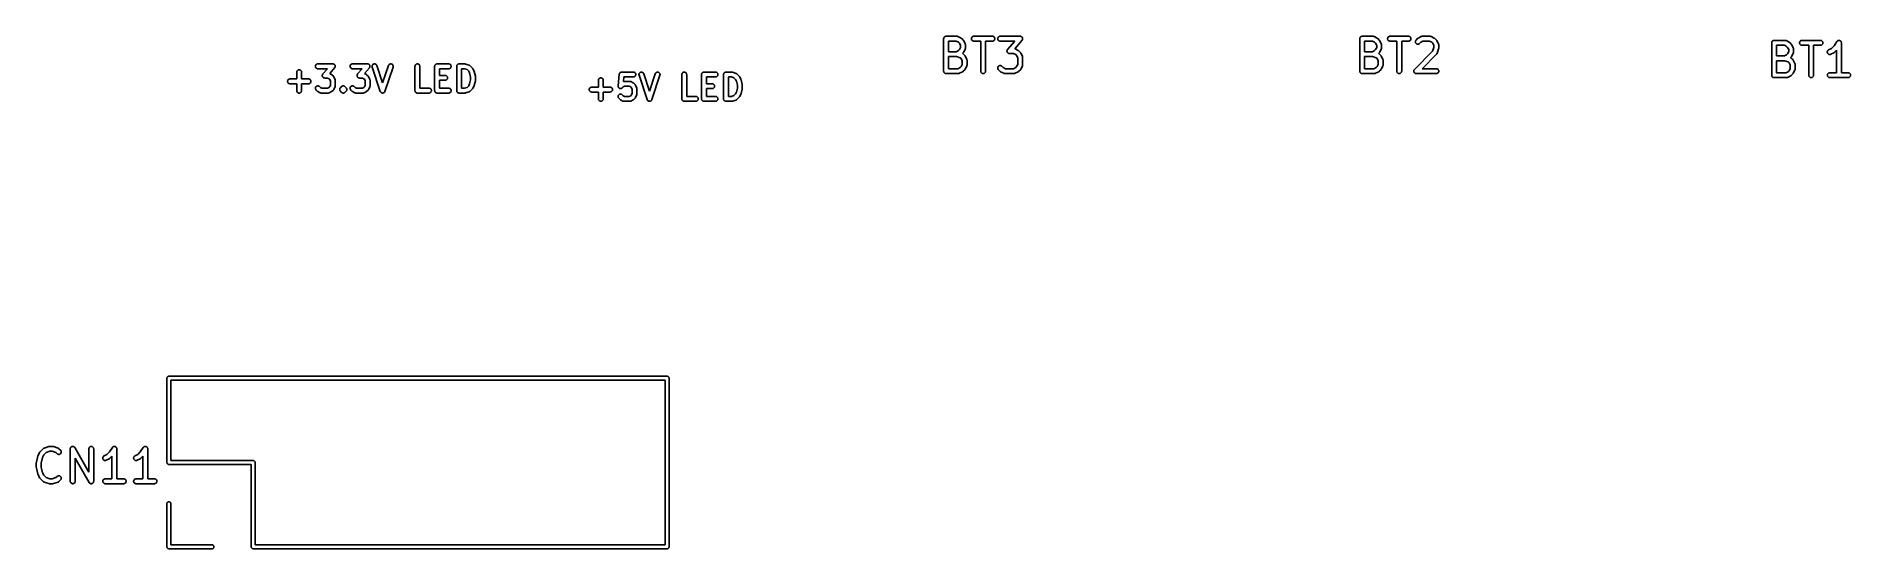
# Model space of a CAD drawing. Extents: x 84.6 to 140.6, y -84.1 to -68.3.
import ezdxf

# ---------------------------------------------------------------- set-up
doc = ezdxf.new("R2010")
doc.units = 0
doc.layers.add('BLACK', color=7, linetype='CONTINUOUS')

msp = doc.modelspace()

# ---------------------------------------------------------------- linework, layer by layer
at = {"layer": 'BLACK', "linetype": 'CONTINUOUS'}
for p, q in [((112.588, -68.3553), (112.589, -68.3483)), ((112.588, -68.3558), (112.588, -68.3553)), ((112.588, -68.3559), (112.588, -68.3558)), ((112.588, -68.3564), (112.588, -68.3559)), ((112.588, -68.3559), (112.588, -68.3559)), ((112.588, -69.3564), (112.588, -68.3564)), ((112.589, -68.3413), (112.59, -68.341)), ((112.589, -68.3483), (112.589, -68.3413)), ((112.59, -68.3408), (112.592, -68.3341)), ((112.59, -68.341), (112.59, -68.3408)), ((112.592, -68.3341), (112.594, -68.3273)), ((112.594, -68.3268), (112.597, -68.3206)), ((112.594, -68.3271), (112.594, -68.3268)), ((112.594, -68.3273), (112.594, -68.3271)), ((112.597, -68.3206), (112.601, -68.3144)), ((112.601, -68.314), (112.606, -68.3086)), ((112.601, -68.3142), (112.601, -68.314)), ((112.601, -68.3144), (112.601, -68.3142)), ((112.606, -68.3086), (112.61, -68.3032)), ((112.61, -68.3028), (112.616, -68.2984)), ((112.61, -68.303), (112.61, -68.3028)), ((112.61, -68.3032), (112.61, -68.303)), ((112.616, -68.2984), (112.621, -68.2939)), ((112.621, -68.2939), (112.622, -68.2938)), ((112.622, -68.2936), (112.628, -68.2904)), ((112.622, -68.2938), (112.622, -68.2936)), ((112.628, -68.2904), (112.634, -68.287)), ((112.634, -68.287), (112.635, -68.287)), ((112.635, -68.2868), (112.642, -68.2848)), ((112.635, -68.287), (112.635, -68.2868)), ((112.642, -68.2848), (112.648, -68.2828)), ((112.648, -68.2828), (112.649, -68.2828)), ((112.649, -68.2827), (112.656, -68.2821)), ((112.649, -68.2828), (112.649, -68.2827)), ((112.656, -68.2821), (112.663, -68.2814)), ((112.663, -68.2814), (112.996, -68.2814)), ((112.738, -68.4314), (112.738, -68.7576)), ((112.979, -68.4314), (112.738, -68.4314)), ((112.738, -68.7576), (112.979, -68.7576)), ((113.047, -68.4656), (112.979, -68.4314)), ((112.979, -68.7576), (113.047, -68.7233)), ((112.996, -68.2814), (112.997, -68.2814)), ((112.997, -68.2814), (113, -68.2816)), ((113, -68.2816), (113.002, -68.2816)), ((113.002, -68.2816), (113.007, -68.2824)), ((113.007, -68.2824), (113.012, -68.283)), ((113.012, -68.283), (113.014, -68.2837)), ((113.014, -68.2837), (113.016, -68.2841)), ((113.016, -68.2841), (113.021, -68.2859)), ((113.021, -68.2859), (113.026, -68.2874)), ((113.026, -68.2874), (113.028, -68.2885)), ((113.028, -68.2885), (113.03, -68.2893)), ((113.03, -68.2893), (113.125, -68.3369)), ((113.078, -68.496), (113.047, -68.4656)), ((113.047, -68.7233), (113.078, -68.6929)), ((113.112, -68.5646), (113.078, -68.496)), ((113.078, -68.6929), (113.112, -68.6244)), ((113.112, -68.6244), (113.112, -68.5646)), ((113.125, -68.3369), (113.126, -68.3374)), ((113.126, -68.3374), (113.13, -68.3397)), ((113.13, -68.3397), (113.133, -68.3417)), ((113.133, -68.3417), (113.136, -68.3437)), ((113.136, -68.3437), (113.138, -68.3454)), ((113.138, -68.3454), (113.141, -68.3483)), ((113.141, -68.3483), (113.145, -68.351)), ((113.145, -68.351), (113.192, -68.3986)), ((113.192, -68.7904), (113.17, -68.8122)), ((113.192, -68.3986), (113.193, -68.3993)), ((113.195, -68.7871), (113.192, -68.7904)), ((113.193, -68.3993), (113.196, -68.4026)), ((113.198, -68.7841), (113.195, -68.7871)), ((113.196, -68.4026), (113.198, -68.4057)), ((113.198, -68.4057), (113.2, -68.4083)), ((113.199, -68.7815), (113.198, -68.7841)), ((113.201, -68.7791), (113.199, -68.7815)), ((113.2, -68.4083), (113.202, -68.4108)), ((113.203, -68.7753), (113.201, -68.7791)), ((113.202, -68.4108), (113.204, -68.4145)), ((113.206, -68.7718), (113.203, -68.7753)), ((113.204, -68.4145), (113.206, -68.4181)), ((113.206, -68.4181), (113.254, -68.5133)), ((113.254, -68.6756), (113.206, -68.7709)), ((113.206, -68.7709), (113.206, -68.7718)), ((113.254, -68.5133), (113.254, -68.5143)), ((113.254, -68.5143), (113.255, -68.5163)), ((113.255, -68.6736), (113.254, -68.6756)), ((113.255, -68.5163), (113.256, -68.5183)), ((113.256, -68.6716), (113.255, -68.6736)), ((113.256, -68.5183), (113.258, -68.5232)), ((113.257, -68.6668), (113.256, -68.6716)), ((113.259, -68.662), (113.257, -68.6668)), ((113.258, -68.5232), (113.259, -68.528)), ((113.259, -68.528), (113.26, -68.5302)), ((113.26, -68.6577), (113.259, -68.6598)), ((113.259, -68.6598), (113.259, -68.662)), ((113.26, -68.5302), (113.26, -68.5323)), ((113.26, -68.5323), (113.261, -68.5374)), ((113.261, -68.6526), (113.26, -68.6577)), ((113.261, -68.5374), (113.262, -68.5425)), ((113.262, -68.6475), (113.261, -68.6526)), ((113.262, -68.5425), (113.262, -68.5447)), ((113.262, -68.5447), (113.262, -68.5469)), ((113.262, -68.5469), (113.262, -68.6421)), ((113.262, -68.6421), (113.262, -68.6431)), ((113.262, -68.6431), (113.262, -68.6453)), ((113.262, -68.6453), (113.262, -68.6475)), ((113.445, -68.3559), (113.447, -68.3413)), ((113.446, -68.3704), (113.445, -68.3559)), ((113.451, -68.3845), (113.446, -68.3704)), ((113.447, -68.3413), (113.451, -68.3273)), ((113.451, -68.3273), (113.458, -68.3144)), ((113.457, -68.3974), (113.451, -68.3845)), ((113.467, -68.4089), (113.457, -68.3974)), ((113.458, -68.3144), (113.467, -68.3032)), ((113.467, -68.3032), (113.479, -68.2939)), ((113.478, -68.4183), (113.467, -68.4089)), ((113.491, -68.4253), (113.478, -68.4183)), ((113.479, -68.2939), (113.492, -68.287)), ((113.505, -68.4297), (113.491, -68.4253)), ((113.492, -68.287), (113.506, -68.2828)), ((113.519, -68.4314), (113.505, -68.4297)), ((113.506, -68.2828), (113.52, -68.2814)), ((113.52, -68.4314), (113.519, -68.4314)), ((113.52, -68.2814), (114.092, -68.2814)), ((113.731, -68.4314), (113.52, -68.4314)), ((113.731, -69.3564), (113.731, -68.4314)), ((114.092, -68.4314), (113.881, -68.4314)), ((113.881, -68.4314), (113.881, -69.3564)), ((114.092, -68.2814), (114.093, -68.2814)), ((114.106, -68.43), (114.092, -68.4314)), ((114.093, -68.2814), (114.107, -68.283)), ((114.12, -68.4257), (114.106, -68.43)), ((114.107, -68.283), (114.121, -68.2874)), ((114.133, -68.4188), (114.12, -68.4257)), ((114.121, -68.2874), (114.134, -68.2945)), ((114.144, -68.4096), (114.133, -68.4188)), ((114.134, -68.2945), (114.145, -68.3039)), ((114.154, -68.3983), (114.144, -68.4096)), ((114.145, -68.3039), (114.154, -68.3153)), ((114.154, -68.3153), (114.161, -68.3283)), ((114.161, -68.3854), (114.154, -68.3983)), ((114.161, -68.3283), (114.165, -68.3423)), ((114.165, -68.3715), (114.161, -68.3854)), ((114.165, -68.3423), (114.167, -68.3569)), ((114.167, -68.3569), (114.165, -68.3715)), ((114.255, -68.3559), (114.256, -68.3413)), ((114.256, -68.3704), (114.255, -68.3559)), ((114.256, -68.3413), (114.26, -68.3273)), ((114.26, -68.3845), (114.256, -68.3704)), ((114.26, -68.3273), (114.267, -68.3144)), ((114.267, -68.3974), (114.26, -68.3845)), ((114.267, -68.3144), (114.277, -68.3032)), ((114.276, -68.4089), (114.267, -68.3974)), ((114.287, -68.4183), (114.276, -68.4089)), ((114.277, -68.3032), (114.288, -68.2939)), ((114.3, -68.4253), (114.287, -68.4183)), ((114.288, -68.2939), (114.301, -68.287)), ((114.314, -68.4297), (114.3, -68.4253)), ((114.301, -68.287), (114.315, -68.2828)), ((114.329, -68.4314), (114.314, -68.4297)), ((114.315, -68.2828), (114.33, -68.2814)), ((114.33, -68.4314), (114.329, -68.4314)), ((114.33, -68.2814), (114.949, -68.2814)), ((114.783, -68.4314), (114.33, -68.4314)), ((114.54, -68.7368), (114.541, -68.7321)), ((114.541, -68.7394), (114.54, -68.7368)), ((114.54, -68.7421), (114.541, -68.7394)), ((114.541, -68.7467), (114.54, -68.7421)), ((114.541, -68.7274), (114.542, -68.7249)), ((114.541, -68.7321), (114.541, -68.7274)), ((114.542, -68.7514), (114.541, -68.7467)), ((114.542, -68.7223), (114.543, -68.7178)), ((114.542, -68.7249), (114.542, -68.7223)), ((114.542, -68.7539), (114.542, -68.7514)), ((114.543, -68.7565), (114.542, -68.7539)), ((114.543, -68.7178), (114.544, -68.7132)), ((114.544, -68.7609), (114.543, -68.7565)), ((114.544, -68.7132), (114.545, -68.7108)), ((114.546, -68.7654), (114.544, -68.7609)), ((114.545, -68.7108), (114.546, -68.7083)), ((114.546, -68.7083), (114.548, -68.7041)), ((114.547, -68.7678), (114.546, -68.7654)), ((114.548, -68.7702), (114.547, -68.7678)), ((114.548, -68.7041), (114.55, -68.6998)), ((114.55, -68.7742), (114.548, -68.7702)), ((114.55, -68.6998), (114.552, -68.6977)), ((114.553, -68.7784), (114.55, -68.7742)), ((114.552, -68.6977), (114.553, -68.6954)), ((114.553, -68.6954), (114.556, -68.6918)), ((114.554, -68.7804), (114.553, -68.7784)), ((114.556, -68.7827), (114.554, -68.7804)), ((114.556, -68.6918), (114.559, -68.6879)), ((114.559, -68.7861), (114.556, -68.7827)), ((114.559, -68.6879), (114.783, -68.4314)), ((114.562, -68.7898), (114.559, -68.7861)), ((114.564, -68.7915), (114.562, -68.7898)), ((114.566, -68.7934), (114.564, -68.7915)), ((114.569, -68.7962), (114.566, -68.7934)), ((114.573, -68.7992), (114.569, -68.7962)), ((114.575, -68.8005), (114.573, -68.7992)), ((115.005, -68.4058), (114.778, -68.6651)), ((114.778, -68.6651), (114.783, -68.6668)), ((114.783, -68.6668), (114.788, -68.6684)), ((114.788, -68.6684), (114.79, -68.6695)), ((114.79, -68.6695), (114.792, -68.6703)), ((114.792, -68.6703), (114.887, -68.7179)), ((114.887, -68.7179), (114.888, -68.7183)), ((114.888, -68.7183), (114.891, -68.7206)), ((114.891, -68.7206), (114.895, -68.7226)), ((114.895, -68.7226), (114.898, -68.7246)), ((114.898, -68.7246), (114.9, -68.7263)), ((114.9, -68.7263), (114.903, -68.7292)), ((114.903, -68.7292), (114.906, -68.7319)), ((114.906, -68.7319), (114.954, -68.7795)), ((114.949, -68.2814), (114.95, -68.2814)), ((114.95, -68.2814), (114.954, -68.2819)), ((114.954, -68.2819), (114.959, -68.2821)), ((114.954, -68.7795), (114.955, -68.7803)), ((114.955, -68.7803), (114.957, -68.7836)), ((114.957, -68.7836), (114.96, -68.7866)), ((114.959, -68.2821), (114.962, -68.2827)), ((114.96, -68.7866), (114.962, -68.7893)), ((114.962, -68.2827), (114.964, -68.283)), ((114.962, -68.7893), (114.964, -68.7917)), ((114.964, -68.283), (114.969, -68.2844)), ((114.964, -68.7917), (114.966, -68.7955)), ((114.966, -68.7955), (114.968, -68.799)), ((114.968, -68.799), (115.016, -68.8943)), ((114.969, -68.2844), (114.973, -68.2855)), ((114.973, -68.2855), (114.976, -68.2866)), ((114.976, -68.2866), (114.978, -68.2874)), ((114.978, -68.2874), (114.982, -68.2897)), ((114.982, -68.2897), (114.987, -68.2917)), ((114.987, -68.2917), (114.989, -68.2932)), ((114.989, -68.2932), (114.991, -68.2945)), ((114.991, -68.2945), (114.995, -68.2975)), ((114.995, -68.2975), (114.998, -68.3003)), ((114.998, -68.3003), (115, -68.3022)), ((115, -68.3022), (115.002, -68.3039)), ((115.002, -68.3039), (115.005, -68.3076)), ((115.005, -68.3076), (115.008, -68.311)), ((115.008, -68.4019), (115.005, -68.4058)), ((115.008, -68.311), (115.01, -68.3133)), ((115.011, -68.3983), (115.008, -68.4019)), ((115.01, -68.3133), (115.011, -68.3153)), ((115.011, -68.3153), (115.014, -68.3195)), ((115.012, -68.396), (115.011, -68.3983)), ((115.014, -68.3939), (115.012, -68.396)), ((115.014, -68.3195), (115.016, -68.3235)), ((115.016, -68.3896), (115.014, -68.3939)), ((115.016, -68.3235), (115.017, -68.326)), ((115.018, -68.3854), (115.016, -68.3896)), ((115.017, -68.326), (115.018, -68.3283)), ((115.018, -68.3283), (115.02, -68.3328)), ((115.019, -68.3829), (115.018, -68.3854)), ((115.02, -68.3805), (115.019, -68.3829)), ((115.02, -68.3328), (115.021, -68.3372)), ((115.021, -68.376), (115.02, -68.3805)), ((115.021, -68.3372), (115.022, -68.3398)), ((115.022, -68.3715), (115.021, -68.376)), ((115.022, -68.3398), (115.022, -68.3423)), ((115.022, -68.3423), (115.023, -68.347)), ((115.023, -68.3663), (115.022, -68.3688)), ((115.022, -68.3688), (115.022, -68.3715)), ((115.023, -68.347), (115.024, -68.3517)), ((115.024, -68.3517), (115.023, -68.3543)), ((115.023, -68.3543), (115.024, -68.3569)), ((115.024, -68.3569), (115.023, -68.3616)), ((115.023, -68.3616), (115.023, -68.3663)), ((125.415, -68.3553), (125.416, -68.3483)), ((125.415, -68.3558), (125.415, -68.3553)), ((125.415, -68.3559), (125.415, -68.3558)), ((125.415, -68.3564), (125.415, -68.3559)), ((125.415, -68.3559), (125.415, -68.3559)), ((125.415, -69.3564), (125.415, -68.3564)), ((125.416, -68.3413), (125.417, -68.341)), ((125.416, -68.3483), (125.416, -68.3413)), ((125.417, -68.3408), (125.419, -68.3341)), ((125.417, -68.341), (125.417, -68.3408)), ((125.419, -68.3341), (125.421, -68.3273)), ((125.421, -68.3268), (125.424, -68.3206)), ((125.421, -68.3271), (125.421, -68.3268)), ((125.421, -68.3273), (125.421, -68.3271)), ((125.424, -68.3206), (125.428, -68.3144)), ((125.428, -68.314), (125.433, -68.3086)), ((125.428, -68.3142), (125.428, -68.314)), ((125.428, -68.3144), (125.428, -68.3142)), ((125.433, -68.3086), (125.437, -68.3032)), ((125.437, -68.3028), (125.443, -68.2984)), ((125.437, -68.303), (125.437, -68.3028)), ((125.437, -68.3032), (125.437, -68.303)), ((125.443, -68.2984), (125.448, -68.2939)), ((125.448, -68.2939), (125.449, -68.2938)), ((125.449, -68.2936), (125.455, -68.2904)), ((125.449, -68.2938), (125.449, -68.2936)), ((125.455, -68.2904), (125.461, -68.287)), ((125.461, -68.287), (125.462, -68.287)), ((125.462, -68.2868), (125.469, -68.2848)), ((125.462, -68.287), (125.462, -68.2868)), ((125.469, -68.2848), (125.475, -68.2828)), ((125.475, -68.2828), (125.476, -68.2828)), ((125.476, -68.2827), (125.483, -68.2821)), ((125.476, -68.2828), (125.476, -68.2827)), ((125.483, -68.2821), (125.49, -68.2814)), ((125.49, -68.2814), (125.823, -68.2814)), ((125.565, -68.4314), (125.565, -68.7576)), ((125.806, -68.4314), (125.565, -68.4314)), ((125.565, -68.7576), (125.806, -68.7576)), ((125.874, -68.4656), (125.806, -68.4314)), ((125.806, -68.7576), (125.874, -68.7233)), ((125.823, -68.2814), (125.824, -68.2814)), ((125.824, -68.2814), (125.827, -68.2816)), ((125.827, -68.2816), (125.829, -68.2816)), ((125.829, -68.2816), (125.834, -68.2824)), ((125.834, -68.2824), (125.839, -68.283)), ((125.839, -68.283), (125.841, -68.2837)), ((125.841, -68.2837), (125.843, -68.2841)), ((125.843, -68.2841), (125.848, -68.2859)), ((125.848, -68.2859), (125.853, -68.2874)), ((125.853, -68.2874), (125.855, -68.2885)), ((125.855, -68.2885), (125.857, -68.2893)), ((125.857, -68.2893), (125.952, -68.3369)), ((125.905, -68.496), (125.874, -68.4656)), ((125.874, -68.7233), (125.905, -68.6929)), ((125.939, -68.5646), (125.905, -68.496)), ((125.905, -68.6929), (125.939, -68.6244)), ((125.939, -68.6244), (125.939, -68.5646)), ((125.952, -68.3369), (125.953, -68.3374)), ((125.953, -68.3374), (125.957, -68.3397)), ((125.957, -68.3397), (125.96, -68.3417)), ((125.96, -68.3417), (125.963, -68.3437)), ((125.963, -68.3437), (125.965, -68.3454)), ((125.965, -68.3454), (125.968, -68.3483)), ((125.968, -68.3483), (125.972, -68.351)), ((125.972, -68.351), (126.019, -68.3986)), ((126.019, -68.7904), (125.997, -68.8122)), ((126.019, -68.3986), (126.02, -68.3993)), ((126.022, -68.7871), (126.019, -68.7904)), ((126.02, -68.3993), (126.023, -68.4026)), ((126.025, -68.7841), (126.022, -68.7871)), ((126.023, -68.4026), (126.025, -68.4057)), ((126.025, -68.4057), (126.027, -68.4083)), ((126.026, -68.7815), (126.025, -68.7841)), ((126.028, -68.7791), (126.026, -68.7815)), ((126.027, -68.4083), (126.029, -68.4108)), ((126.03, -68.7753), (126.028, -68.7791)), ((126.029, -68.4108), (126.031, -68.4145)), ((126.033, -68.7718), (126.03, -68.7753)), ((126.031, -68.4145), (126.033, -68.4181)), ((126.033, -68.4181), (126.081, -68.5133)), ((126.081, -68.6756), (126.033, -68.7709)), ((126.033, -68.7709), (126.033, -68.7718)), ((126.081, -68.5133), (126.081, -68.5143)), ((126.081, -68.5143), (126.082, -68.5163)), ((126.082, -68.6736), (126.081, -68.6756)), ((126.082, -68.5163), (126.083, -68.5183)), ((126.083, -68.6716), (126.082, -68.6736)), ((126.083, -68.5183), (126.085, -68.5232)), ((126.084, -68.6668), (126.083, -68.6716)), ((126.086, -68.662), (126.084, -68.6668)), ((126.085, -68.5232), (126.086, -68.528)), ((126.086, -68.528), (126.087, -68.5302)), ((126.087, -68.6577), (126.086, -68.6598)), ((126.086, -68.6598), (126.086, -68.662)), ((126.087, -68.5302), (126.087, -68.5323)), ((126.087, -68.5323), (126.088, -68.5374)), ((126.088, -68.6526), (126.087, -68.6577)), ((126.088, -68.5374), (126.089, -68.5425)), ((126.089, -68.6475), (126.088, -68.6526)), ((126.089, -68.5425), (126.089, -68.5447)), ((126.089, -68.5447), (126.089, -68.5469)), ((126.089, -68.5469), (126.089, -68.6421)), ((126.089, -68.6421), (126.089, -68.6431)), ((126.089, -68.6431), (126.089, -68.6453)), ((126.089, -68.6453), (126.089, -68.6475)), ((126.272, -68.3559), (126.274, -68.3413)), ((126.273, -68.3704), (126.272, -68.3559)), ((126.278, -68.3845), (126.273, -68.3704)), ((126.274, -68.3413), (126.278, -68.3273)), ((126.278, -68.3273), (126.285, -68.3144)), ((126.284, -68.3974), (126.278, -68.3845)), ((126.294, -68.4089), (126.284, -68.3974)), ((126.285, -68.3144), (126.294, -68.3032)), ((126.294, -68.3032), (126.306, -68.2939)), ((126.305, -68.4183), (126.294, -68.4089)), ((126.318, -68.4253), (126.305, -68.4183)), ((126.306, -68.2939), (126.319, -68.287)), ((126.332, -68.4297), (126.318, -68.4253)), ((126.319, -68.287), (126.333, -68.2828)), ((126.346, -68.4314), (126.332, -68.4297)), ((126.333, -68.2828), (126.347, -68.2814)), ((126.347, -68.4314), (126.346, -68.4314)), ((126.347, -68.2814), (126.919, -68.2814)), ((126.558, -68.4314), (126.347, -68.4314)), ((126.558, -69.3564), (126.558, -68.4314)), ((126.919, -68.4314), (126.708, -68.4314)), ((126.708, -68.4314), (126.708, -69.3564)), ((126.919, -68.2814), (126.92, -68.2814)), ((126.933, -68.43), (126.919, -68.4314)), ((126.92, -68.2814), (126.934, -68.283)), ((126.947, -68.4257), (126.933, -68.43)), ((126.934, -68.283), (126.948, -68.2874)), ((126.96, -68.4188), (126.947, -68.4257)), ((126.948, -68.2874), (126.961, -68.2945)), ((126.971, -68.4096), (126.96, -68.4188)), ((126.961, -68.2945), (126.972, -68.3039)), ((126.981, -68.3983), (126.971, -68.4096)), ((126.972, -68.3039), (126.981, -68.3153)), ((126.981, -68.3153), (126.988, -68.3283)), ((126.988, -68.3854), (126.981, -68.3983)), ((126.988, -68.3283), (126.992, -68.3423)), ((126.992, -68.3715), (126.988, -68.3854)), ((126.992, -68.3423), (126.994, -68.3569)), ((126.994, -68.3569), (126.992, -68.3715)), ((127.104, -69.3033), (127.662, -68.7444)), ((127.129, -68.4514), (127.131, -68.4368)), ((127.131, -68.4659), (127.129, -68.4514)), ((127.131, -68.4368), (127.135, -68.4228)), ((127.135, -68.48), (127.131, -68.4659)), ((127.135, -68.4228), (127.142, -68.4099)), ((127.142, -68.4929), (127.135, -68.48)), ((127.142, -68.4099), (127.151, -68.3986)), ((127.151, -68.5043), (127.142, -68.4929)), ((127.151, -68.3986), (127.199, -68.351)), ((127.162, -68.5137), (127.151, -68.5043)), ((127.175, -68.5207), (127.162, -68.5137)), ((127.189, -68.525), (127.175, -68.5207)), ((127.203, -68.5266), (127.189, -68.525)), ((127.199, -68.351), (127.2, -68.3502)), ((127.2, -68.3502), (127.203, -68.3476)), ((127.203, -68.3476), (127.206, -68.3447)), ((127.218, -68.5253), (127.203, -68.5266)), ((127.206, -68.3447), (127.209, -68.343)), ((127.209, -68.343), (127.211, -68.3411)), ((127.211, -68.3411), (127.215, -68.3392)), ((127.215, -68.3392), (127.218, -68.3369)), ((127.218, -68.3369), (127.314, -68.2893)), ((127.232, -68.5213), (127.218, -68.5253)), ((127.245, -68.5145), (127.232, -68.5213)), ((127.257, -68.5054), (127.245, -68.5145)), ((127.296, -68.4656), (127.257, -68.5047)), ((127.257, -68.5047), (127.257, -68.5054)), ((127.365, -68.4314), (127.296, -68.4656)), ((127.314, -68.2888), (127.317, -68.2881)), ((127.314, -68.2893), (127.314, -68.2888)), ((127.317, -68.2881), (127.319, -68.287)), ((127.319, -68.287), (127.323, -68.2856)), ((127.323, -68.2856), (127.328, -68.2838)), ((127.328, -68.2838), (127.33, -68.2834)), ((127.33, -68.2834), (127.333, -68.2828)), ((127.333, -68.2828), (127.338, -68.2823)), ((127.338, -68.2823), (127.343, -68.2815)), ((127.343, -68.2815), (127.345, -68.2816)), ((127.345, -68.2816), (127.347, -68.2814)), ((127.347, -68.2814), (127.585, -68.2814)), ((127.567, -68.4314), (127.365, -68.4314)), ((127.636, -68.4656), (127.567, -68.4314)), ((127.585, -68.2814), (127.586, -68.2814)), ((127.586, -68.2814), (127.588, -68.2816)), ((127.588, -68.2816), (127.591, -68.2816)), ((127.591, -68.2816), (127.596, -68.2824)), ((127.596, -68.2824), (127.601, -68.283)), ((127.601, -68.283), (127.603, -68.2837)), ((127.603, -68.2837), (127.605, -68.2841)), ((127.605, -68.2841), (127.61, -68.2859)), ((127.61, -68.2859), (127.615, -68.2874)), ((127.615, -68.2874), (127.617, -68.2885)), ((127.617, -68.2885), (127.619, -68.2893)), ((127.619, -68.2893), (127.714, -68.3369)), ((127.666, -68.496), (127.636, -68.4656)), ((127.662, -68.7444), (127.701, -68.6299)), ((127.701, -68.5646), (127.666, -68.496)), ((127.701, -68.6299), (127.701, -68.5646)), ((127.714, -68.3369), (127.715, -68.3374)), ((127.715, -68.3374), (127.718, -68.3397)), ((127.718, -68.3397), (127.722, -68.3417)), ((127.722, -68.3417), (127.725, -68.3437)), ((127.725, -68.3437), (127.727, -68.3454)), ((127.727, -68.3454), (127.73, -68.3483)), ((127.73, -68.3483), (127.733, -68.351)), ((127.733, -68.351), (127.781, -68.3986)), ((127.781, -68.3986), (127.782, -68.3993)), ((127.782, -68.3993), (127.784, -68.4026)), ((127.784, -68.4026), (127.787, -68.4057)), ((127.787, -68.4057), (127.789, -68.4083)), ((127.789, -68.4083), (127.791, -68.4108)), ((127.791, -68.4108), (127.793, -68.4145)), ((127.793, -68.4145), (127.795, -68.4181)), ((127.795, -68.4181), (127.843, -68.5133)), ((127.847, -68.6658), (127.799, -68.8087)), ((127.843, -68.5133), (127.843, -68.5143)), ((127.843, -68.5143), (127.844, -68.5163)), ((127.844, -68.5163), (127.845, -68.5183)), ((127.845, -68.5183), (127.846, -68.5232)), ((127.846, -68.5232), (127.848, -68.528)), ((127.848, -68.6617), (127.847, -68.6658)), ((127.848, -68.528), (127.849, -68.5302)), ((127.849, -68.6577), (127.848, -68.6617)), ((127.849, -68.5302), (127.849, -68.5323)), ((127.849, -68.5323), (127.85, -68.5374)), ((127.85, -68.6515), (127.849, -68.6546)), ((127.849, -68.6546), (127.849, -68.6577)), ((127.85, -68.5374), (127.851, -68.5425)), ((127.851, -68.5425), (127.85, -68.5447)), ((127.85, -68.5447), (127.851, -68.5469)), ((127.851, -68.6431), (127.85, -68.6473)), ((127.85, -68.6473), (127.85, -68.6515)), ((127.851, -68.5469), (127.851, -68.6421)), ((127.851, -68.6421), (127.851, -68.6431)), ((138.115, -68.4823), (138.116, -68.4752)), ((138.115, -68.4828), (138.115, -68.4823)), ((138.115, -68.4829), (138.115, -68.4828)), ((138.115, -68.4834), (138.115, -68.4829)), ((138.115, -68.4829), (138.115, -68.4829)), ((138.115, -69.4834), (138.115, -68.4834)), ((138.116, -68.4683), (138.117, -68.468)), ((138.116, -68.4752), (138.116, -68.4683)), ((138.117, -68.4678), (138.119, -68.4611)), ((138.117, -68.468), (138.117, -68.4678)), ((138.119, -68.4611), (138.121, -68.4543)), ((138.121, -68.4538), (138.124, -68.4476)), ((138.121, -68.4541), (138.121, -68.4538)), ((138.121, -68.4543), (138.121, -68.4541)), ((138.124, -68.4476), (138.128, -68.4414)), ((138.128, -68.441), (138.133, -68.4356)), ((138.128, -68.4412), (138.128, -68.441)), ((138.128, -68.4414), (138.128, -68.4412)), ((138.133, -68.4356), (138.137, -68.4302)), ((138.137, -68.4298), (138.143, -68.4254)), ((138.137, -68.43), (138.137, -68.4298)), ((138.137, -68.4302), (138.137, -68.43)), ((138.143, -68.4254), (138.148, -68.4209)), ((138.148, -68.4209), (138.149, -68.4208)), ((138.149, -68.4206), (138.155, -68.4174)), ((138.149, -68.4208), (138.149, -68.4206)), ((138.155, -68.4174), (138.161, -68.414)), ((138.161, -68.414), (138.162, -68.414)), ((138.162, -68.4138), (138.169, -68.4118)), ((138.162, -68.414), (138.162, -68.4138)), ((138.169, -68.4118), (138.175, -68.4098)), ((138.175, -68.4098), (138.176, -68.4098)), ((138.176, -68.4097), (138.183, -68.4091)), ((138.176, -68.4098), (138.176, -68.4097)), ((138.183, -68.4091), (138.19, -68.4084)), ((138.19, -68.4084), (138.523, -68.4084)), ((138.265, -68.5584), (138.265, -68.8846)), ((138.506, -68.5584), (138.265, -68.5584)), ((138.574, -68.5926), (138.506, -68.5584)), ((138.523, -68.4084), (138.524, -68.4084)), ((138.524, -68.4084), (138.527, -68.4086)), ((138.527, -68.4086), (138.529, -68.4086)), ((138.529, -68.4086), (138.534, -68.4094)), ((138.534, -68.4094), (138.539, -68.41)), ((138.539, -68.41), (138.541, -68.4107)), ((138.541, -68.4107), (138.543, -68.4111)), ((138.543, -68.4111), (138.548, -68.4129)), ((138.548, -68.4129), (138.553, -68.4144)), ((138.553, -68.4144), (138.555, -68.4155)), ((138.555, -68.4155), (138.557, -68.4163)), ((138.557, -68.4163), (138.652, -68.4639)), ((138.605, -68.623), (138.574, -68.5926)), ((138.639, -68.6916), (138.605, -68.623)), ((138.605, -68.8199), (138.639, -68.7514)), ((138.639, -68.7514), (138.639, -68.6916)), ((138.652, -68.4639), (138.653, -68.4644)), ((138.653, -68.4644), (138.657, -68.4667)), ((138.657, -68.4667), (138.66, -68.4687)), ((138.66, -68.4687), (138.663, -68.4707)), ((138.663, -68.4707), (138.665, -68.4724)), ((138.665, -68.4724), (138.668, -68.4753)), ((138.668, -68.4753), (138.672, -68.478)), ((138.672, -68.478), (138.719, -68.5256)), ((138.719, -68.5256), (138.72, -68.5263)), ((138.72, -68.5263), (138.723, -68.5296)), ((138.723, -68.5296), (138.725, -68.5327)), ((138.725, -68.5327), (138.727, -68.5353)), ((138.727, -68.5353), (138.729, -68.5378)), ((138.729, -68.5378), (138.731, -68.5415)), ((138.731, -68.5415), (138.733, -68.5451)), ((138.733, -68.5451), (138.781, -68.6403)), ((138.781, -68.6403), (138.781, -68.6413)), ((138.781, -68.6413), (138.782, -68.6433)), ((138.782, -68.6433), (138.783, -68.6453)), ((138.783, -68.7986), (138.782, -68.8006)), ((138.783, -68.6453), (138.785, -68.6502)), ((138.784, -68.7938), (138.783, -68.7986)), ((138.786, -68.789), (138.784, -68.7938)), ((138.785, -68.6502), (138.786, -68.655)), ((138.786, -68.655), (138.787, -68.6572)), ((138.787, -68.7847), (138.786, -68.7868)), ((138.786, -68.7868), (138.786, -68.789)), ((138.787, -68.6572), (138.787, -68.6593)), ((138.787, -68.6593), (138.788, -68.6644)), ((138.788, -68.7796), (138.787, -68.7847)), ((138.788, -68.6644), (138.789, -68.6695)), ((138.789, -68.7745), (138.788, -68.7796)), ((138.789, -68.6695), (138.789, -68.6717)), ((138.789, -68.6717), (138.789, -68.6739)), ((138.789, -68.6739), (138.789, -68.7691)), ((138.789, -68.7691), (138.789, -68.7701)), ((138.789, -68.7701), (138.789, -68.7723)), ((138.789, -68.7723), (138.789, -68.7745)), ((138.972, -68.4829), (138.974, -68.4683)), ((138.973, -68.4974), (138.972, -68.4829)), ((138.978, -68.5115), (138.973, -68.4974)), ((138.974, -68.4683), (138.978, -68.4543)), ((138.978, -68.4543), (138.985, -68.4414)), ((138.984, -68.5244), (138.978, -68.5115)), ((138.994, -68.5359), (138.984, -68.5244)), ((138.985, -68.4414), (138.994, -68.4302)), ((138.994, -68.4302), (139.006, -68.4209)), ((139.005, -68.5453), (138.994, -68.5359)), ((139.018, -68.5523), (139.005, -68.5453)), ((139.006, -68.4209), (139.019, -68.414)), ((139.032, -68.5567), (139.018, -68.5523)), ((139.019, -68.414), (139.033, -68.4098)), ((139.046, -68.5584), (139.032, -68.5567)), ((139.033, -68.4098), (139.047, -68.4084)), ((139.047, -68.5584), (139.046, -68.5584)), ((139.047, -68.4084), (139.619, -68.4084)), ((139.258, -68.5584), (139.047, -68.5584)), ((139.258, -69.4834), (139.258, -68.5584)), ((139.619, -68.5584), (139.408, -68.5584)), ((139.408, -68.5584), (139.408, -69.4834)), ((139.619, -68.4084), (139.62, -68.4084)), ((139.633, -68.557), (139.619, -68.5584)), ((139.62, -68.4084), (139.634, -68.41)), ((139.647, -68.5527), (139.633, -68.557)), ((139.634, -68.41), (139.648, -68.4144)), ((139.66, -68.5458), (139.647, -68.5527)), ((139.648, -68.4144), (139.661, -68.4215)), ((139.671, -68.5366), (139.66, -68.5458)), ((139.661, -68.4215), (139.672, -68.4309)), ((139.681, -68.5253), (139.671, -68.5366)), ((139.672, -68.4309), (139.681, -68.4423)), ((139.681, -68.4423), (139.688, -68.4553)), ((139.688, -68.5124), (139.681, -68.5253)), ((139.688, -68.4553), (139.692, -68.4693)), ((139.692, -68.4985), (139.688, -68.5124)), ((139.692, -68.4693), (139.694, -68.4839)), ((139.694, -68.4839), (139.692, -68.4985)), ((139.829, -68.774), (139.83, -68.7594)), ((139.832, -68.7885), (139.829, -68.774)), ((139.83, -68.7594), (139.833, -68.7451)), ((139.837, -68.8022), (139.832, -68.7885)), ((139.833, -68.7451), (139.839, -68.7318)), ((139.839, -68.7318), (139.848, -68.7199)), ((139.848, -68.7199), (139.858, -68.7098)), ((139.858, -68.7098), (139.871, -68.702)), ((139.871, -68.702), (139.955, -68.6598)), ((140.033, -68.7886), (139.938, -68.8362)), ((139.955, -68.6598), (140.036, -68.5785)), ((140.037, -68.7863), (140.033, -68.7886)), ((140.036, -68.5785), (140.128, -68.4418)), ((140.04, -68.7844), (140.037, -68.7863)), ((140.043, -68.7824), (140.04, -68.7844)), ((140.045, -68.7808), (140.043, -68.7824)), ((140.048, -68.7779), (140.045, -68.7808)), ((140.052, -68.7752), (140.048, -68.7779)), ((140.053, -68.7745), (140.052, -68.7752)), ((140.115, -68.7121), (140.053, -68.7745)), ((140.115, -69.4084), (140.115, -68.7121)), ((140.128, -68.4409), (140.133, -68.4353)), ((140.128, -68.441), (140.128, -68.4409)), ((140.128, -68.4418), (140.128, -68.441)), ((140.128, -68.441), (140.128, -68.441)), ((140.128, -68.441), (140.128, -68.441)), ((140.133, -68.4353), (140.137, -68.4298)), ((140.137, -68.4298), (140.138, -68.4298)), ((140.138, -68.4297), (140.143, -68.425)), ((140.138, -68.4298), (140.138, -68.4297)), ((140.143, -68.425), (140.149, -68.4206)), ((140.149, -68.4206), (140.156, -68.417)), ((140.149, -68.4206), (140.149, -68.4206)), ((140.149, -68.4206), (140.149, -68.4206)), ((140.156, -68.417), (140.162, -68.4138)), ((140.162, -68.4138), (140.169, -68.4117)), ((140.162, -68.4138), (140.162, -68.4138)), ((140.162, -68.4138), (140.162, -68.4138)), ((140.169, -68.4117), (140.176, -68.4097)), ((140.176, -68.4097), (140.183, -68.409)), ((140.176, -68.4097), (140.176, -68.4097)), ((140.176, -68.4097), (140.176, -68.4097)), ((140.183, -68.409), (140.19, -68.4084)), ((140.19, -68.4084), (140.191, -68.4084)), ((140.191, -68.4084), (140.191, -68.4084)), ((140.191, -68.4084), (140.198, -68.4092)), ((140.198, -68.4092), (140.205, -68.4099)), ((140.205, -68.4099), (140.205, -68.4099)), ((140.205, -68.4099), (140.205, -68.4099)), ((140.205, -68.4099), (140.213, -68.4122)), ((140.213, -68.4122), (140.219, -68.4142)), ((140.219, -68.4142), (140.219, -68.4143)), ((140.219, -68.4143), (140.219, -68.4143)), ((140.219, -68.4143), (140.226, -68.4178)), ((140.226, -68.4178), (140.232, -68.4212)), ((140.232, -68.4212), (140.232, -68.4212)), ((140.232, -68.4212), (140.232, -68.4213)), ((140.232, -68.4213), (140.238, -68.4259)), ((140.238, -68.4259), (140.243, -68.4305)), ((140.243, -68.4305), (140.243, -68.4306)), ((140.243, -68.4306), (140.243, -68.4306)), ((140.243, -68.4306), (140.248, -68.4366)), ((140.248, -68.4366), (140.252, -68.4419)), ((140.252, -68.4419), (140.252, -68.4419)), ((140.252, -68.4419), (140.252, -68.442)), ((140.252, -68.442), (140.256, -68.4489)), ((140.256, -68.4489), (140.259, -68.4548)), ((140.259, -68.4548), (140.259, -68.4549)), ((140.259, -68.4549), (140.259, -68.4549)), ((140.259, -68.4549), (140.261, -68.4621)), ((140.261, -68.4621), (140.264, -68.4688)), ((140.264, -68.4688), (140.264, -68.4689)), ((140.264, -68.4689), (140.264, -68.4689)), ((140.264, -68.4689), (140.264, -68.4763)), ((140.264, -68.4763), (140.265, -68.4834)), ((140.265, -68.4834), (140.265, -69.4084)), ((92.6488, -69.3713), (92.6532, -69.3573)), ((92.6532, -69.3573), (92.6603, -69.3445)), ((92.6603, -69.3445), (92.6697, -69.3333)), ((92.6697, -69.3333), (92.6811, -69.3241)), ((92.6811, -69.3241), (92.694, -69.3173)), ((92.694, -69.3173), (92.7081, -69.3132)), ((92.7081, -69.3132), (92.7227, -69.3119)), ((92.7227, -69.3119), (92.7372, -69.3134)), ((92.7372, -69.3134), (92.7512, -69.3177)), ((92.7512, -69.3177), (92.7641, -69.3247)), ((92.7641, -69.3247), (92.7754, -69.334)), ((92.7754, -69.334), (92.7846, -69.3454)), ((92.7846, -69.3454), (92.7915, -69.3583)), ((92.7915, -69.3583), (92.7957, -69.3723)), ((93.2186, -69.2078), (93.2201, -69.1932)), ((93.2199, -69.2223), (93.2186, -69.2078)), ((93.224, -69.2364), (93.2199, -69.2223)), ((93.2201, -69.1932), (93.2244, -69.1792)), ((93.2308, -69.2494), (93.224, -69.2364)), ((93.2244, -69.1792), (93.2314, -69.1663)), ((93.24, -69.2608), (93.2308, -69.2494)), ((93.2314, -69.1663), (93.2407, -69.1551)), ((93.2512, -69.2702), (93.24, -69.2608)), ((93.2407, -69.1551), (93.2521, -69.1458)), ((93.264, -69.2772), (93.2512, -69.2702)), ((93.2521, -69.1458), (93.265, -69.1389)), ((93.278, -69.2816), (93.264, -69.2772)), ((93.265, -69.1389), (93.279, -69.1347)), ((93.2925, -69.2833), (93.278, -69.2816)), ((93.279, -69.1347), (93.2936, -69.1333)), ((93.2936, -69.2833), (93.2925, -69.2833)), ((93.2936, -69.1333), (93.7579, -69.1333)), ((93.5926, -69.2833), (93.2936, -69.2833)), ((93.4514, -69.4446), (93.5926, -69.2833)), ((93.8143, -69.2577), (93.6608, -69.4331)), ((93.7579, -69.1333), (93.7589, -69.1333)), ((93.7589, -69.1333), (93.7636, -69.1338)), ((93.7636, -69.1338), (93.7683, -69.134)), ((93.7683, -69.134), (93.7708, -69.1346)), ((93.7708, -69.1346), (93.7734, -69.1349)), ((93.7734, -69.1349), (93.7779, -69.1363)), ((93.7779, -69.1363), (93.7825, -69.1375)), ((93.7825, -69.1375), (93.7849, -69.1386)), ((93.7849, -69.1386), (93.7874, -69.1393)), ((93.7874, -69.1393), (93.7915, -69.1416)), ((93.7915, -69.1416), (93.7958, -69.1436)), ((93.7958, -69.1436), (93.7979, -69.1451)), ((93.7979, -69.1451), (93.8002, -69.1464)), ((93.8002, -69.1464), (93.8038, -69.1494)), ((93.8038, -69.1494), (93.8076, -69.1522)), ((93.8076, -69.1522), (93.8094, -69.1541)), ((93.8094, -69.1541), (93.8114, -69.1558)), ((93.8114, -69.1558), (93.8144, -69.1595)), ((93.817, -69.2538), (93.8143, -69.2577)), ((93.8144, -69.1595), (93.8176, -69.1629)), ((93.82, -69.2502), (93.817, -69.2538)), ((93.8176, -69.1629), (93.819, -69.1652)), ((93.819, -69.1652), (93.8206, -69.1672)), ((93.8213, -69.2479), (93.82, -69.2502)), ((93.8206, -69.1672), (93.8228, -69.1714)), ((93.8228, -69.2458), (93.8213, -69.2479)), ((93.8228, -69.1714), (93.8253, -69.1754)), ((93.8248, -69.2415), (93.8228, -69.2458)), ((93.827, -69.2373), (93.8248, -69.2415)), ((93.8253, -69.1754), (93.8262, -69.1779)), ((93.8262, -69.1779), (93.8274, -69.1802)), ((93.8278, -69.2348), (93.827, -69.2373)), ((93.8274, -69.1802), (93.8287, -69.1847)), ((93.8289, -69.2324), (93.8278, -69.2348)), ((93.8287, -69.1847), (93.8304, -69.1891)), ((93.8299, -69.2279), (93.8289, -69.2324)), ((93.8313, -69.2234), (93.8299, -69.2279)), ((93.8304, -69.1891), (93.8308, -69.1917)), ((93.8308, -69.1917), (93.8315, -69.1942)), ((93.8316, -69.2208), (93.8313, -69.2234)), ((93.8315, -69.1942), (93.832, -69.1989)), ((93.8322, -69.2182), (93.8316, -69.2208)), ((93.832, -69.1989), (93.8327, -69.2036)), ((93.8324, -69.2135), (93.8322, -69.2182)), ((93.8329, -69.2088), (93.8324, -69.2135)), ((93.8327, -69.2036), (93.8326, -69.2062)), ((93.8326, -69.2062), (93.8329, -69.2088)), ((94.29, -69.2078), (94.2915, -69.1932)), ((94.2913, -69.2223), (94.29, -69.2078)), ((94.2955, -69.2364), (94.2913, -69.2223)), ((94.2915, -69.1932), (94.2959, -69.1792)), ((94.3022, -69.2494), (94.2955, -69.2364)), ((94.2959, -69.1792), (94.3028, -69.1663)), ((94.3114, -69.2608), (94.3022, -69.2494)), ((94.3028, -69.1663), (94.3122, -69.1551)), ((94.3226, -69.2702), (94.3114, -69.2608)), ((94.3122, -69.1551), (94.3235, -69.1458)), ((94.3355, -69.2772), (94.3226, -69.2702)), ((94.3235, -69.1458), (94.3364, -69.1389)), ((94.3494, -69.2816), (94.3355, -69.2772)), ((94.3364, -69.1389), (94.3504, -69.1347)), ((94.364, -69.2833), (94.3494, -69.2816)), ((94.3504, -69.1347), (94.365, -69.1333)), ((94.365, -69.2833), (94.364, -69.2833)), ((94.365, -69.1333), (94.8293, -69.1333)), ((94.664, -69.2833), (94.365, -69.2833)), ((94.5228, -69.4446), (94.664, -69.2833)), ((94.8857, -69.2577), (94.7323, -69.4331)), ((94.8293, -69.1333), (94.8303, -69.1333)), ((94.8303, -69.1333), (94.835, -69.1338)), ((94.835, -69.1338), (94.8397, -69.134)), ((94.8397, -69.134), (94.8423, -69.1346)), ((94.8423, -69.1346), (94.8449, -69.1349)), ((94.8449, -69.1349), (94.8494, -69.1363)), ((94.8494, -69.1363), (94.8539, -69.1375)), ((94.8539, -69.1375), (94.8563, -69.1386)), ((94.8563, -69.1386), (94.8588, -69.1393)), ((94.8588, -69.1393), (94.8629, -69.1416)), ((94.8629, -69.1416), (94.8672, -69.1436)), ((94.8672, -69.1436), (94.8694, -69.1451)), ((94.8694, -69.1451), (94.8717, -69.1464)), ((94.8717, -69.1464), (94.8753, -69.1494)), ((94.8753, -69.1494), (94.8791, -69.1522)), ((94.8791, -69.1522), (94.8809, -69.1541)), ((94.8809, -69.1541), (94.8829, -69.1558)), ((94.8829, -69.1558), (94.8858, -69.1595)), ((94.8885, -69.2538), (94.8857, -69.2577)), ((94.8858, -69.1595), (94.889, -69.1629)), ((94.8915, -69.2502), (94.8885, -69.2538)), ((94.889, -69.1629), (94.8904, -69.1652)), ((94.8904, -69.1652), (94.892, -69.1672)), ((94.8927, -69.2479), (94.8915, -69.2502)), ((94.892, -69.1672), (94.8942, -69.1714)), ((94.8942, -69.2458), (94.8927, -69.2479)), ((94.8942, -69.1714), (94.8967, -69.1754)), ((94.8962, -69.2415), (94.8942, -69.2458)), ((94.8984, -69.2373), (94.8962, -69.2415)), ((94.8967, -69.1754), (94.8976, -69.1779)), ((94.8976, -69.1779), (94.8988, -69.1802)), ((94.8992, -69.2348), (94.8984, -69.2373)), ((94.8988, -69.1802), (94.9002, -69.1847)), ((94.9003, -69.2324), (94.8992, -69.2348)), ((94.9002, -69.1847), (94.9018, -69.1891)), ((94.9014, -69.2279), (94.9003, -69.2324)), ((94.9028, -69.2234), (94.9014, -69.2279)), ((94.9018, -69.1891), (94.9022, -69.1917)), ((94.9022, -69.1917), (94.903, -69.1942)), ((94.903, -69.2208), (94.9028, -69.2234)), ((94.903, -69.1942), (94.9034, -69.1989)), ((94.9036, -69.2182), (94.903, -69.2208)), ((94.9034, -69.1989), (94.9041, -69.2036)), ((94.9038, -69.2135), (94.9036, -69.2182)), ((94.9043, -69.2088), (94.9038, -69.2135)), ((94.9041, -69.2036), (94.904, -69.2062)), ((94.904, -69.2062), (94.9043, -69.2088)), ((94.9688, -69.2021), (94.9715, -69.1877)), ((94.969, -69.2167), (94.9688, -69.2021)), ((94.9721, -69.231), (94.969, -69.2167)), ((94.9715, -69.1877), (94.9768, -69.174)), ((94.9724, -69.232), (94.9721, -69.231)), ((95.2224, -69.982), (94.9724, -69.232)), ((94.9768, -69.174), (94.9848, -69.1617)), ((94.9848, -69.1617), (94.9949, -69.1512)), ((94.9949, -69.1512), (95.0069, -69.1428)), ((95.0069, -69.1428), (95.0204, -69.137)), ((95.0204, -69.137), (95.0346, -69.1338)), ((95.0346, -69.1338), (95.0493, -69.1335)), ((95.0493, -69.1335), (95.0637, -69.136)), ((95.0637, -69.136), (95.0773, -69.1413)), ((95.0773, -69.1413), (95.0897, -69.1492)), ((95.0897, -69.1492), (95.1003, -69.1592)), ((95.1003, -69.1592), (95.1088, -69.1712)), ((95.1088, -69.1712), (95.1147, -69.1846)), ((95.1147, -69.1846), (95.2936, -69.7211)), ((95.2936, -69.7211), (95.4724, -69.1846)), ((95.6147, -69.232), (95.3647, -69.982)), ((95.4724, -69.1846), (95.4728, -69.1836)), ((95.4728, -69.1836), (95.4789, -69.1703)), ((95.4789, -69.1703), (95.4875, -69.1585)), ((95.4875, -69.1585), (95.4983, -69.1485)), ((95.4983, -69.1485), (95.5107, -69.1409)), ((95.5107, -69.1409), (95.5245, -69.1358)), ((95.5245, -69.1358), (95.5389, -69.1334)), ((95.5389, -69.1334), (95.5535, -69.1339)), ((95.5535, -69.1339), (95.5678, -69.1373)), ((95.5678, -69.1373), (95.5811, -69.1434)), ((95.5811, -69.1434), (95.593, -69.1519)), ((95.593, -69.1519), (95.603, -69.1626)), ((95.603, -69.1626), (95.6108, -69.175)), ((95.6108, -69.175), (95.616, -69.1887)), ((95.618, -69.2177), (95.6147, -69.232)), ((95.616, -69.1887), (95.6184, -69.2031)), ((95.6184, -69.2031), (95.618, -69.2177)), ((96.29, -69.2072), (96.2916, -69.1927)), ((96.29, -69.2083), (96.29, -69.2072)), ((96.29, -69.9583), (96.29, -69.2083)), ((96.2916, -69.1927), (96.2961, -69.1787)), ((96.2961, -69.1787), (96.3031, -69.1659)), ((96.3031, -69.1659), (96.3125, -69.1547)), ((96.3125, -69.1547), (96.3239, -69.1455)), ((96.3239, -69.1455), (96.3369, -69.1387)), ((96.3369, -69.1387), (96.3509, -69.1346)), ((96.3509, -69.1346), (96.3655, -69.1333)), ((96.3655, -69.1333), (96.3801, -69.1348)), ((96.3801, -69.1348), (96.3941, -69.1391)), ((96.3941, -69.1391), (96.4069, -69.1461)), ((96.4069, -69.1461), (96.4182, -69.1554)), ((96.4182, -69.1554), (96.4275, -69.1668)), ((96.4275, -69.1668), (96.4343, -69.1797)), ((96.4343, -69.1797), (96.4386, -69.1937)), ((96.4386, -69.1937), (96.44, -69.2083)), ((96.44, -69.2083), (96.44, -69.8833)), ((96.8971, -69.2072), (96.8979, -69.2002)), ((96.8971, -69.2077), (96.8971, -69.2072)), ((96.8971, -69.2078), (96.8971, -69.2077)), ((96.8971, -69.2083), (96.8971, -69.2078)), ((96.8971, -69.2078), (96.8971, -69.2078)), ((96.8971, -69.9583), (96.8971, -69.2083)), ((96.8979, -69.2002), (96.8987, -69.1932)), ((96.8987, -69.1932), (96.8988, -69.193)), ((96.8988, -69.1927), (96.9009, -69.186)), ((96.8988, -69.193), (96.8988, -69.1927)), ((96.9009, -69.186), (96.903, -69.1792)), ((96.903, -69.1792), (96.9031, -69.179)), ((96.9031, -69.179), (96.9032, -69.1787)), ((96.9032, -69.1787), (96.9066, -69.1725)), ((96.9066, -69.1725), (96.91, -69.1663)), ((96.91, -69.1663), (96.9101, -69.1661)), ((96.9101, -69.1661), (96.9103, -69.1659)), ((96.9103, -69.1659), (96.9148, -69.1605)), ((96.9148, -69.1605), (96.9193, -69.1551)), ((96.9193, -69.1551), (96.9195, -69.1549)), ((96.9195, -69.1549), (96.9197, -69.1547)), ((96.9197, -69.1547), (96.9251, -69.1503)), ((96.9251, -69.1503), (96.9306, -69.1458)), ((96.9306, -69.1458), (96.9309, -69.1457)), ((96.9309, -69.1457), (96.9311, -69.1455)), ((96.9311, -69.1455), (96.9373, -69.1423)), ((96.9373, -69.1423), (96.9436, -69.1389)), ((96.9436, -69.1389), (96.9438, -69.1389)), ((96.9438, -69.1389), (96.944, -69.1387)), ((96.944, -69.1387), (96.9508, -69.1367)), ((96.9508, -69.1367), (96.9576, -69.1347)), ((96.9576, -69.1347), (96.9578, -69.1347)), ((96.9578, -69.1347), (96.9581, -69.1346)), ((96.9581, -69.1346), (96.9651, -69.134)), ((96.9651, -69.134), (96.9721, -69.1333)), ((96.9721, -69.1333), (97.3293, -69.1333)), ((97.3293, -69.2833), (97.0471, -69.2833)), ((97.0471, -69.2833), (97.0471, -69.4904)), ((97.3293, -69.1333), (97.3303, -69.1333)), ((97.3439, -69.2819), (97.3293, -69.2833)), ((97.3303, -69.1333), (97.3449, -69.1349)), ((97.3579, -69.2776), (97.3439, -69.2819)), ((97.3449, -69.1349), (97.3588, -69.1393)), ((97.3708, -69.2708), (97.3579, -69.2776)), ((97.3588, -69.1393), (97.3717, -69.1464)), ((97.3821, -69.2615), (97.3708, -69.2708)), ((97.3717, -69.1464), (97.3829, -69.1558)), ((97.3915, -69.2502), (97.3821, -69.2615)), ((97.3829, -69.1558), (97.392, -69.1672)), ((97.3984, -69.2373), (97.3915, -69.2502)), ((97.392, -69.1672), (97.3988, -69.1802)), ((97.4028, -69.2234), (97.3984, -69.2373)), ((97.3988, -69.1802), (97.403, -69.1942)), ((97.4043, -69.2088), (97.4028, -69.2234)), ((97.403, -69.1942), (97.4043, -69.2088)), ((97.5757, -69.2072), (97.5765, -69.2002)), ((97.5757, -69.2077), (97.5757, -69.2072)), ((97.5757, -69.2078), (97.5757, -69.2077)), ((97.5757, -69.2083), (97.5757, -69.2078)), ((97.5757, -69.2078), (97.5757, -69.2078)), ((97.5757, -69.9583), (97.5757, -69.2083)), ((97.5765, -69.2002), (97.5772, -69.1932)), ((97.5772, -69.1932), (97.5773, -69.193)), ((97.5773, -69.193), (97.5774, -69.1927)), ((97.5774, -69.1927), (97.5795, -69.186)), ((97.5795, -69.186), (97.5816, -69.1792)), ((97.5816, -69.1792), (97.5817, -69.179)), ((97.5817, -69.179), (97.5818, -69.1787)), ((97.5818, -69.1787), (97.5852, -69.1725)), ((97.5852, -69.1725), (97.5885, -69.1663)), ((97.5885, -69.1663), (97.5887, -69.1661)), ((97.5887, -69.1661), (97.5888, -69.1659)), ((97.5888, -69.1659), (97.5934, -69.1605)), ((97.5934, -69.1605), (97.5979, -69.1551)), ((97.5979, -69.1551), (97.5981, -69.1549)), ((97.5981, -69.1549), (97.5982, -69.1547)), ((97.5982, -69.1547), (97.6037, -69.1503)), ((97.6037, -69.1503), (97.6092, -69.1458)), ((97.6092, -69.1458), (97.6094, -69.1457)), ((97.6094, -69.1457), (97.6096, -69.1455)), ((97.6096, -69.1455), (97.6159, -69.1423)), ((97.6159, -69.1423), (97.6221, -69.1389)), ((97.6221, -69.1389), (97.6224, -69.1389)), ((97.6224, -69.1389), (97.6226, -69.1387)), ((97.6226, -69.1387), (97.6294, -69.1367)), ((97.6294, -69.1367), (97.6361, -69.1347)), ((97.6361, -69.1347), (97.6364, -69.1347)), ((97.6364, -69.1347), (97.6367, -69.1346)), ((97.6367, -69.1346), (97.6437, -69.134)), ((97.6437, -69.134), (97.6507, -69.1333)), ((97.6507, -69.1333), (97.8293, -69.1333)), ((97.7257, -69.2833), (97.7257, -69.8833)), ((97.8171, -69.2833), (97.7257, -69.2833)), ((97.8959, -69.3096), (97.8171, -69.2833)), ((97.8293, -69.1333), (97.8303, -69.1333)), ((97.8303, -69.1333), (97.8345, -69.1338)), ((97.8345, -69.1338), (97.8387, -69.1339)), ((97.8387, -69.1339), (97.8418, -69.1346)), ((97.8418, -69.1346), (97.8449, -69.1349)), ((97.8449, -69.1349), (97.8489, -69.1362)), ((97.8489, -69.1362), (97.853, -69.1371)), ((97.853, -69.1371), (97.9601, -69.1728)), ((97.9462, -69.3599), (97.8959, -69.3096)), ((97.9601, -69.1728), (97.9611, -69.1732)), ((97.9611, -69.1732), (97.9631, -69.1741)), ((97.9631, -69.1741), (97.9652, -69.1748)), ((97.9652, -69.1748), (97.9698, -69.1772)), ((97.9698, -69.1772), (97.9744, -69.1793)), ((97.9744, -69.1793), (97.9762, -69.1806)), ((97.9762, -69.1806), (97.9781, -69.1817)), ((97.9781, -69.1817), (97.9821, -69.1849)), ((97.9821, -69.1849), (97.9863, -69.1879)), ((97.9863, -69.1879), (97.9878, -69.1896)), ((97.9878, -69.1896), (97.9895, -69.191)), ((97.9895, -69.191), (98.0609, -69.2624)), ((98.0609, -69.2624), (98.0616, -69.2631)), ((98.0616, -69.2631), (98.0643, -69.2664)), ((98.0643, -69.2664), (98.0671, -69.2695)), ((98.0671, -69.2695), (98.0688, -69.2721)), ((98.0688, -69.2721), (98.0708, -69.2746)), ((98.0708, -69.2746), (98.0727, -69.2783)), ((98.0727, -69.2783), (98.0749, -69.2819)), ((98.0749, -69.2819), (98.1107, -69.3533)), ((98.1107, -69.3533), (98.1111, -69.3543)), ((98.1111, -69.3543), (98.1112, -69.3546)), ((98.1112, -69.3546), (98.1114, -69.3549)), ((98.1114, -69.3549), (98.1137, -69.3614)), ((112.589, -69.3634), (112.588, -69.3564)), ((112.738, -68.9076), (112.738, -69.2814)), ((112.984, -68.9076), (112.738, -68.9076)), ((112.738, -69.2814), (113.026, -69.2814)), ((113.099, -68.9457), (112.984, -68.9076)), ((113.026, -69.2814), (113.095, -69.2471)), ((113.095, -69.2471), (113.125, -69.2167)), ((113.125, -68.9722), (113.099, -68.9457)), ((113.159, -69.0408), (113.125, -68.9722)), ((113.125, -69.2167), (113.159, -69.1482)), ((113.159, -69.1482), (113.159, -69.0408)), ((113.17, -68.8122), (113.172, -68.8134)), ((113.172, -68.8134), (113.177, -68.8155)), ((113.177, -68.8155), (113.179, -68.8168)), ((113.179, -68.8168), (113.181, -68.8179)), ((113.181, -68.8179), (113.185, -68.8211)), ((113.185, -68.8211), (113.189, -68.8241)), ((113.189, -68.8241), (113.19, -68.8258)), ((113.19, -68.8258), (113.192, -68.8272)), ((113.192, -68.8272), (113.24, -68.8748)), ((113.24, -69.3142), (113.192, -69.3618)), ((113.24, -68.8748), (113.241, -68.8755)), ((113.242, -69.3109), (113.24, -69.3142)), ((113.241, -68.8755), (113.243, -68.8788)), ((113.245, -69.3079), (113.242, -69.3109)), ((113.243, -68.8788), (113.246, -68.8819)), ((113.247, -69.3053), (113.245, -69.3079)), ((113.246, -68.8819), (113.248, -68.8845)), ((113.249, -69.3029), (113.247, -69.3053)), ((113.248, -68.8845), (113.25, -68.887)), ((113.251, -69.2992), (113.249, -69.3029)), ((113.25, -68.887), (113.252, -68.8907)), ((113.253, -69.2956), (113.251, -69.2992)), ((113.252, -68.8907), (113.254, -68.8943)), ((113.254, -69.2947), (113.253, -69.2956)), ((113.254, -68.8943), (113.301, -68.9895)), ((113.301, -69.1994), (113.254, -69.2947)), ((113.301, -68.9895), (113.302, -68.9904)), ((113.302, -69.1974), (113.301, -69.1994)), ((113.302, -68.9904), (113.303, -68.9925)), ((113.303, -69.1954), (113.302, -69.1974)), ((113.303, -68.9925), (113.304, -68.9945)), ((113.305, -69.1906), (113.303, -69.1954)), ((113.304, -68.9945), (113.305, -68.9994)), ((113.305, -68.9994), (113.307, -69.0042)), ((113.307, -69.1858), (113.305, -69.1906)), ((113.307, -69.0042), (113.307, -69.0064)), ((113.307, -69.0064), (113.308, -69.0085)), ((113.308, -69.1815), (113.307, -69.1836)), ((113.307, -69.1836), (113.307, -69.1858)), ((113.308, -69.0085), (113.308, -69.0136)), ((113.308, -69.0136), (113.309, -69.0186)), ((113.309, -69.1714), (113.308, -69.1764)), ((113.308, -69.1764), (113.308, -69.1815)), ((113.309, -69.0186), (113.309, -69.0209)), ((113.309, -69.0209), (113.309, -69.023)), ((113.309, -69.023), (113.309, -69.1659)), ((113.309, -69.1659), (113.309, -69.167)), ((113.309, -69.167), (113.309, -69.1691)), ((113.309, -69.1691), (113.309, -69.1714)), ((113.732, -69.3709), (113.731, -69.3564)), ((113.881, -69.3574), (113.879, -69.372)), ((113.881, -69.3564), (113.881, -69.3574)), ((114.255, -69.2604), (114.256, -69.2458)), ((114.256, -69.2749), (114.255, -69.2604)), ((114.256, -69.2458), (114.261, -69.2318)), ((114.26, -69.289), (114.256, -69.2749)), ((114.267, -69.302), (114.26, -69.289)), ((114.261, -69.2318), (114.268, -69.219)), ((114.276, -69.3134), (114.267, -69.302)), ((114.268, -69.219), (114.277, -69.2077)), ((114.277, -69.3142), (114.276, -69.3134)), ((114.277, -69.2077), (114.288, -69.1985)), ((114.324, -69.3618), (114.277, -69.3142)), ((114.288, -69.1985), (114.301, -69.1917)), ((114.301, -69.1917), (114.315, -69.1875)), ((114.315, -69.1875), (114.33, -69.1861)), ((114.33, -69.1861), (114.344, -69.1876)), ((114.344, -69.1876), (114.358, -69.1919)), ((114.358, -69.1919), (114.371, -69.1988)), ((114.371, -69.1988), (114.383, -69.2081)), ((114.383, -69.2081), (114.422, -69.2471)), ((114.422, -69.2471), (114.49, -69.2814)), ((114.49, -69.2814), (114.74, -69.2814)), ((114.577, -68.802), (114.575, -68.8005)), ((114.582, -68.804), (114.577, -68.802)), ((114.586, -68.8063), (114.582, -68.804)), ((114.588, -68.8071), (114.586, -68.8063)), ((114.591, -68.8082), (114.588, -68.8071)), ((114.595, -68.8093), (114.591, -68.8082)), ((114.6, -68.8107), (114.595, -68.8093)), ((114.602, -68.811), (114.6, -68.8107)), ((114.605, -68.8116), (114.602, -68.811)), ((114.61, -68.8118), (114.605, -68.8116)), ((114.614, -68.8123), (114.61, -68.8118)), ((114.615, -68.8123), (114.614, -68.8123)), ((114.74, -68.8123), (114.615, -68.8123)), ((114.809, -68.8466), (114.74, -68.8123)), ((114.74, -69.2814), (114.809, -69.2471)), ((114.839, -68.877), (114.809, -68.8466)), ((114.809, -69.2471), (114.839, -69.2167)), ((114.874, -68.9455), (114.839, -68.877)), ((114.839, -69.2167), (114.874, -69.1482)), ((114.874, -69.1482), (114.874, -68.9455)), ((114.954, -69.3142), (114.906, -69.3618)), ((114.957, -69.3109), (114.954, -69.3142)), ((114.96, -69.3079), (114.957, -69.3109)), ((114.961, -69.3053), (114.96, -69.3079)), ((114.963, -69.3029), (114.961, -69.3053)), ((114.965, -69.2992), (114.963, -69.3029)), ((114.968, -69.2956), (114.965, -69.2992)), ((115.016, -69.1994), (114.968, -69.2947)), ((114.968, -69.2947), (114.968, -69.2956)), ((115.016, -68.8943), (115.016, -68.8952)), ((115.016, -68.8952), (115.017, -68.8973)), ((115.017, -69.1974), (115.016, -69.1994)), ((115.017, -68.8973), (115.018, -68.8992)), ((115.018, -69.1954), (115.017, -69.1974)), ((115.018, -68.8992), (115.019, -68.9041)), ((115.019, -69.1906), (115.018, -69.1954)), ((115.019, -68.9041), (115.021, -68.9089)), ((115.021, -69.1858), (115.019, -69.1906)), ((115.021, -68.9089), (115.022, -68.9111)), ((115.022, -69.1815), (115.021, -69.1836)), ((115.021, -69.1836), (115.021, -69.1858)), ((115.022, -68.9111), (115.022, -68.9132)), ((115.022, -68.9132), (115.023, -68.9183)), ((115.023, -69.1764), (115.022, -69.1815)), ((115.023, -68.9183), (115.024, -68.9234)), ((115.024, -68.9234), (115.023, -68.9256)), ((115.023, -68.9256), (115.024, -68.9278)), ((115.024, -69.167), (115.023, -69.1691)), ((115.023, -69.1691), (115.023, -69.1714)), ((115.023, -69.1714), (115.023, -69.1764)), ((115.024, -68.9278), (115.024, -69.1659)), ((115.024, -69.1659), (115.024, -69.167)), ((125.416, -69.3634), (125.415, -69.3564)), ((125.565, -68.9076), (125.565, -69.2814)), ((125.811, -68.9076), (125.565, -68.9076)), ((125.565, -69.2814), (125.853, -69.2814)), ((125.926, -68.9457), (125.811, -68.9076)), ((125.853, -69.2814), (125.922, -69.2471)), ((125.922, -69.2471), (125.952, -69.2167)), ((125.952, -68.9722), (125.926, -68.9457)), ((125.986, -69.0408), (125.952, -68.9722)), ((125.952, -69.2167), (125.986, -69.1482)), ((125.986, -69.1482), (125.986, -69.0408)), ((125.997, -68.8122), (125.999, -68.8134)), ((125.999, -68.8134), (126.004, -68.8155)), ((126.004, -68.8155), (126.006, -68.8168)), ((126.006, -68.8168), (126.008, -68.8179)), ((126.008, -68.8179), (126.012, -68.8211)), ((126.012, -68.8211), (126.016, -68.8241)), ((126.016, -68.8241), (126.017, -68.8258)), ((126.017, -68.8258), (126.019, -68.8272)), ((126.019, -68.8272), (126.067, -68.8748)), ((126.067, -69.3142), (126.019, -69.3618)), ((126.067, -68.8748), (126.068, -68.8755)), ((126.069, -69.3109), (126.067, -69.3142)), ((126.068, -68.8755), (126.07, -68.8788)), ((126.072, -69.3079), (126.069, -69.3109)), ((126.07, -68.8788), (126.073, -68.8819)), ((126.074, -69.3053), (126.072, -69.3079)), ((126.073, -68.8819), (126.075, -68.8845)), ((126.076, -69.3029), (126.074, -69.3053)), ((126.075, -68.8845), (126.077, -68.887)), ((126.078, -69.2992), (126.076, -69.3029)), ((126.077, -68.887), (126.079, -68.8907)), ((126.08, -69.2956), (126.078, -69.2992)), ((126.079, -68.8907), (126.081, -68.8943)), ((126.081, -69.2947), (126.08, -69.2956)), ((126.081, -68.8943), (126.128, -68.9895)), ((126.128, -69.1994), (126.081, -69.2947)), ((126.128, -68.9895), (126.129, -68.9904)), ((126.129, -69.1974), (126.128, -69.1994)), ((126.129, -68.9904), (126.13, -68.9925)), ((126.13, -69.1954), (126.129, -69.1974)), ((126.13, -68.9925), (126.131, -68.9945)), ((126.132, -69.1906), (126.13, -69.1954)), ((126.131, -68.9945), (126.132, -68.9994)), ((126.132, -68.9994), (126.134, -69.0042)), ((126.134, -69.1858), (126.132, -69.1906)), ((126.134, -69.0042), (126.134, -69.0064)), ((126.134, -69.0064), (126.135, -69.0085)), ((126.135, -69.1815), (126.134, -69.1836)), ((126.134, -69.1836), (126.134, -69.1858)), ((126.135, -69.0085), (126.135, -69.0136)), ((126.135, -69.0136), (126.136, -69.0186)), ((126.136, -69.1714), (126.135, -69.1764)), ((126.135, -69.1764), (126.135, -69.1815)), ((126.136, -69.0186), (126.136, -69.0209)), ((126.136, -69.0209), (126.136, -69.023)), ((126.136, -69.023), (126.136, -69.1659)), ((126.136, -69.1659), (126.136, -69.167)), ((126.136, -69.167), (126.136, -69.1691)), ((126.136, -69.1691), (126.136, -69.1714)), ((126.559, -69.3709), (126.558, -69.3564)), ((126.708, -69.3574), (126.706, -69.372)), ((126.708, -69.3564), (126.708, -69.3574)), ((127.082, -69.3488), (127.083, -69.3416)), ((127.082, -69.3559), (127.082, -69.3488)), ((127.082, -69.356), (127.082, -69.3559)), ((127.082, -69.3561), (127.082, -69.356)), ((127.082, -69.3632), (127.082, -69.3561)), ((127.083, -69.3413), (127.085, -69.3344)), ((127.083, -69.3414), (127.083, -69.3413)), ((127.083, -69.3416), (127.083, -69.3414)), ((127.085, -69.3344), (127.087, -69.3276)), ((127.087, -69.3273), (127.091, -69.321)), ((127.087, -69.3274), (127.087, -69.3273)), ((127.087, -69.3276), (127.087, -69.3274)), ((127.091, -69.321), (127.094, -69.3147)), ((127.094, -69.3144), (127.099, -69.3089)), ((127.094, -69.3146), (127.094, -69.3144)), ((127.094, -69.3147), (127.094, -69.3146)), ((127.099, -69.3089), (127.104, -69.3033)), ((127.781, -68.838), (127.338, -69.2814)), ((127.338, -69.2814), (127.776, -69.2814)), ((127.776, -69.2814), (127.777, -69.2814)), ((127.777, -69.2814), (127.791, -69.283)), ((127.782, -68.8363), (127.781, -68.838)), ((127.784, -68.8348), (127.782, -68.8363)), ((127.787, -68.8306), (127.784, -68.8348)), ((127.79, -68.8267), (127.787, -68.8306)), ((127.791, -68.8247), (127.79, -68.8267)), ((127.793, -68.8229), (127.791, -68.8247)), ((127.791, -69.283), (127.805, -69.2874)), ((127.795, -68.8183), (127.793, -68.8229)), ((127.797, -68.8138), (127.795, -68.8183)), ((127.798, -68.8117), (127.797, -68.8138)), ((127.799, -68.8097), (127.798, -68.8117)), ((127.799, -68.8087), (127.799, -68.8097)), ((127.805, -69.2874), (127.818, -69.2945)), ((127.818, -69.2945), (127.829, -69.3039)), ((127.829, -69.3039), (127.838, -69.3153)), ((127.838, -69.3153), (127.845, -69.3283)), ((127.845, -69.3283), (127.849, -69.3423)), ((127.849, -69.3423), (127.851, -69.3569)), ((127.851, -69.3569), (127.849, -69.3715)), ((138.265, -68.8846), (138.506, -68.8846)), ((138.265, -69.0346), (138.265, -69.4084)), ((138.511, -69.0346), (138.265, -69.0346)), ((138.506, -68.8846), (138.574, -68.8503)), ((138.626, -69.0727), (138.511, -69.0346)), ((138.574, -68.8503), (138.605, -68.8199)), ((138.622, -69.3741), (138.652, -69.3437)), ((138.652, -69.0992), (138.626, -69.0727)), ((138.686, -69.1678), (138.652, -69.0992)), ((138.652, -69.3437), (138.686, -69.2752)), ((138.686, -69.2752), (138.686, -69.1678)), ((138.719, -68.9174), (138.697, -68.9392)), ((138.697, -68.9392), (138.699, -68.9404)), ((138.699, -68.9404), (138.704, -68.9425)), ((138.704, -68.9425), (138.706, -68.9438)), ((138.706, -68.9438), (138.708, -68.9449)), ((138.708, -68.9449), (138.712, -68.9481)), ((138.712, -68.9481), (138.716, -68.9511)), ((138.716, -68.9511), (138.717, -68.9528)), ((138.717, -68.9528), (138.719, -68.9542)), ((138.722, -68.9141), (138.719, -68.9174)), ((138.719, -68.9542), (138.767, -69.0018)), ((138.725, -68.9111), (138.722, -68.9141)), ((138.726, -68.9085), (138.725, -68.9111)), ((138.728, -68.9061), (138.726, -68.9085)), ((138.73, -68.9023), (138.728, -68.9061)), ((138.733, -68.8988), (138.73, -68.9023)), ((138.781, -68.8026), (138.733, -68.8979)), ((138.733, -68.8979), (138.733, -68.8988)), ((138.767, -69.0018), (138.768, -69.0025)), ((138.768, -69.0025), (138.77, -69.0058)), ((138.77, -69.0058), (138.773, -69.0089)), ((138.773, -69.0089), (138.775, -69.0115)), ((138.775, -69.0115), (138.777, -69.014)), ((138.777, -69.014), (138.779, -69.0177)), ((138.779, -69.0177), (138.781, -69.0213)), ((138.782, -68.8006), (138.781, -68.8026)), ((138.781, -69.0213), (138.828, -69.1165)), ((138.828, -69.3264), (138.781, -69.4217)), ((138.828, -69.1165), (138.829, -69.1174)), ((138.829, -69.3244), (138.828, -69.3264)), ((138.829, -69.1174), (138.83, -69.1195)), ((138.83, -69.3225), (138.829, -69.3244)), ((138.83, -69.1195), (138.831, -69.1215)), ((138.832, -69.3176), (138.83, -69.3225)), ((138.831, -69.1215), (138.832, -69.1264)), ((138.832, -69.1264), (138.834, -69.1312)), ((138.834, -69.3128), (138.832, -69.3176)), ((138.834, -69.1312), (138.834, -69.1334)), ((138.834, -69.1334), (138.835, -69.1355)), ((138.835, -69.3085), (138.834, -69.3106)), ((138.834, -69.3106), (138.834, -69.3128)), ((138.835, -69.1355), (138.835, -69.1406)), ((138.835, -69.1406), (138.836, -69.1456)), ((138.836, -69.2984), (138.835, -69.3034)), ((138.835, -69.3034), (138.835, -69.3085)), ((138.836, -69.1456), (138.836, -69.1479)), ((138.836, -69.1479), (138.836, -69.15)), ((138.836, -69.15), (138.836, -69.2929)), ((138.836, -69.2929), (138.836, -69.294)), ((138.836, -69.294), (138.836, -69.2961)), ((138.836, -69.2961), (138.836, -69.2984)), ((139.845, -68.8146), (139.837, -68.8022)), ((139.855, -68.8253), (139.845, -68.8146)), ((139.866, -68.8339), (139.855, -68.8253)), ((139.88, -68.84), (139.866, -68.8339)), ((139.894, -68.8434), (139.88, -68.84)), ((139.909, -68.844), (139.894, -68.8434)), ((139.923, -68.8417), (139.909, -68.844)), ((139.937, -68.8366), (139.923, -68.8417)), ((139.938, -68.8362), (139.937, -68.8366)), ((92.3614, -69.672), (92.363, -69.6575)), ((92.3628, -69.6866), (92.3614, -69.672)), ((92.3669, -69.7007), (92.3628, -69.6866)), ((92.363, -69.6575), (92.3673, -69.6435)), ((92.3737, -69.7136), (92.3669, -69.7007)), ((92.3673, -69.6435), (92.3742, -69.6306)), ((92.3828, -69.725), (92.3737, -69.7136)), ((92.3742, -69.6306), (92.3836, -69.6194)), ((92.3941, -69.7345), (92.3828, -69.725)), ((92.3836, -69.6194), (92.3949, -69.6101)), ((92.4069, -69.7415), (92.3941, -69.7345)), ((92.3949, -69.6101), (92.4078, -69.6032)), ((92.4208, -69.7459), (92.4069, -69.7415)), ((92.4078, -69.6032), (92.4219, -69.599)), ((92.4354, -69.7476), (92.4208, -69.7459)), ((92.4219, -69.599), (92.4364, -69.5976)), ((92.4364, -69.7476), (92.4354, -69.7476)), ((92.4364, -69.5976), (92.6471, -69.5976)), ((92.6471, -69.7476), (92.4364, -69.7476)), ((92.6471, -69.3858), (92.6488, -69.3713)), ((92.6471, -69.3869), (92.6471, -69.3858)), ((92.6471, -69.5976), (92.6471, -69.3869)), ((92.6471, -69.9583), (92.6471, -69.7476)), ((92.7957, -69.3723), (92.7971, -69.3869)), ((92.7971, -69.3869), (92.7971, -69.5976)), ((92.7971, -69.5976), (93.0079, -69.5976)), ((93.0079, -69.7476), (92.7971, -69.7476)), ((92.7971, -69.7476), (92.7971, -69.9583)), ((93.0079, -69.5976), (93.0089, -69.5976)), ((93.0224, -69.7461), (93.0079, -69.7476)), ((93.0089, -69.5976), (93.0234, -69.5992)), ((93.0364, -69.7419), (93.0224, -69.7461)), ((93.0234, -69.5992), (93.0374, -69.6036)), ((93.0494, -69.735), (93.0364, -69.7419)), ((93.0374, -69.6036), (93.0502, -69.6107)), ((93.0607, -69.7258), (93.0494, -69.735)), ((93.0502, -69.6107), (93.0614, -69.6201)), ((93.07, -69.7145), (93.0607, -69.7258)), ((93.0614, -69.6201), (93.0706, -69.6315)), ((93.077, -69.7016), (93.07, -69.7145)), ((93.0706, -69.6315), (93.0774, -69.6445)), ((93.0813, -69.6877), (93.077, -69.7016)), ((93.0774, -69.6445), (93.0815, -69.6585)), ((93.0829, -69.6731), (93.0813, -69.6877)), ((93.0815, -69.6585), (93.0829, -69.6731)), ((93.2186, -69.8861), (93.2202, -69.8715)), ((93.2198, -69.9007), (93.2186, -69.8861)), ((93.2239, -69.9147), (93.2198, -69.9007)), ((93.2202, -69.8715), (93.2245, -69.8576)), ((93.2307, -69.9277), (93.2239, -69.9147)), ((93.2245, -69.8576), (93.2315, -69.8447)), ((93.2315, -69.8447), (93.2409, -69.8335)), ((93.2409, -69.8335), (93.2523, -69.8242)), ((93.2523, -69.8242), (93.2652, -69.8174)), ((93.2652, -69.8174), (93.2793, -69.8132)), ((93.2793, -69.8132), (93.2938, -69.8119)), ((93.2938, -69.8119), (93.3084, -69.8133)), ((93.3084, -69.8133), (93.3224, -69.8176)), ((93.3224, -69.8176), (93.3353, -69.8245)), ((93.3353, -69.8245), (93.3466, -69.8338)), ((93.3466, -69.8338), (93.3737, -69.8609)), ((93.3737, -69.8609), (93.4184, -69.8833)), ((93.4184, -69.8833), (93.5973, -69.8833)), ((93.4329, -69.4935), (93.4334, -69.4888)), ((93.4331, -69.4961), (93.4329, -69.4935)), ((93.433, -69.4987), (93.4331, -69.4961)), ((93.4338, -69.5034), (93.433, -69.4987)), ((93.4334, -69.4888), (93.4335, -69.4841)), ((93.4335, -69.4841), (93.4341, -69.4815)), ((93.4342, -69.5081), (93.4338, -69.5034)), ((93.4341, -69.4815), (93.4344, -69.4789)), ((93.4349, -69.5106), (93.4342, -69.5081)), ((93.4344, -69.4789), (93.4358, -69.4744)), ((93.4353, -69.5132), (93.4349, -69.5106)), ((93.437, -69.5176), (93.4353, -69.5132)), ((93.4358, -69.4744), (93.4369, -69.4698)), ((93.4369, -69.4698), (93.4379, -69.4674)), ((93.4383, -69.5221), (93.437, -69.5176)), ((93.4379, -69.4674), (93.4387, -69.4649)), ((93.4395, -69.5244), (93.4383, -69.5221)), ((93.4387, -69.4649), (93.441, -69.4608)), ((93.4405, -69.5269), (93.4395, -69.5244)), ((93.4429, -69.5309), (93.4405, -69.5269)), ((93.441, -69.4608), (93.4429, -69.4565)), ((93.4429, -69.4565), (93.4444, -69.4544)), ((93.4451, -69.5351), (93.4429, -69.5309)), ((93.4444, -69.4544), (93.4457, -69.4521)), ((93.4467, -69.5371), (93.4451, -69.5351)), ((93.4457, -69.4521), (93.4487, -69.4484)), ((93.4481, -69.5394), (93.4467, -69.5371)), ((93.4513, -69.5428), (93.4481, -69.5394)), ((93.4487, -69.4484), (93.4514, -69.4446)), ((93.4543, -69.5465), (93.4513, -69.5428)), ((93.4563, -69.5482), (93.4543, -69.5465)), ((93.4581, -69.5501), (93.4563, -69.5482)), ((93.4619, -69.5529), (93.4581, -69.5501)), ((93.4655, -69.5559), (93.4619, -69.5529)), ((93.4678, -69.5571), (93.4655, -69.5559)), ((93.4699, -69.5587), (93.4678, -69.5571)), ((93.4742, -69.5607), (93.4699, -69.5587)), ((93.4783, -69.5629), (93.4742, -69.5607)), ((93.4808, -69.5637), (93.4783, -69.5629)), ((93.4832, -69.5648), (93.4808, -69.5637)), ((93.4878, -69.5659), (93.4832, -69.5648)), ((93.4923, -69.5674), (93.4878, -69.5659)), ((93.4949, -69.5677), (93.4923, -69.5674)), ((93.4974, -69.5683), (93.4949, -69.5677)), ((93.5021, -69.5685), (93.4974, -69.5683)), ((93.5068, -69.569), (93.5021, -69.5685)), ((93.5079, -69.569), (93.5068, -69.569)), ((93.5973, -69.569), (93.5079, -69.569)), ((93.642, -69.5914), (93.5973, -69.569)), ((93.5973, -69.8833), (93.642, -69.8609)), ((93.6605, -69.6099), (93.642, -69.5914)), ((93.642, -69.8609), (93.6605, -69.8424)), ((93.6829, -69.6546), (93.6605, -69.6099)), ((93.6605, -69.8424), (93.6829, -69.7977)), ((93.6608, -69.4331), (93.72, -69.4626)), ((93.6829, -69.7977), (93.6829, -69.6546)), ((93.72, -69.4626), (93.7209, -69.4631)), ((93.7209, -69.4631), (93.7244, -69.4654)), ((93.7244, -69.4654), (93.7281, -69.4674)), ((93.7281, -69.4674), (93.7306, -69.4694)), ((93.7306, -69.4694), (93.7332, -69.4711)), ((93.7332, -69.4711), (93.7362, -69.474)), ((93.7362, -69.474), (93.7395, -69.4767)), ((93.7395, -69.4767), (93.7752, -69.5124)), ((93.7752, -69.5124), (93.7759, -69.5131)), ((93.7759, -69.5131), (93.7785, -69.5164)), ((93.7785, -69.5164), (93.7814, -69.5195)), ((93.7814, -69.5195), (93.7831, -69.5221)), ((93.7831, -69.5221), (93.785, -69.5246)), ((93.785, -69.5246), (93.787, -69.5283)), ((93.787, -69.5283), (93.7892, -69.5319)), ((93.7892, -69.5319), (93.8249, -69.6033)), ((93.8249, -69.849), (93.7892, -69.9204)), ((93.8249, -69.6033), (93.8254, -69.6043)), ((93.8257, -69.8469), (93.8249, -69.849)), ((93.8254, -69.6043), (93.8262, -69.6063)), ((93.8268, -69.845), (93.8257, -69.8469)), ((93.8262, -69.6063), (93.8272, -69.6083)), ((93.8283, -69.8401), (93.8268, -69.845)), ((93.8272, -69.6083), (93.8287, -69.6132)), ((93.8302, -69.8353), (93.8283, -69.8401)), ((93.8287, -69.6132), (93.8304, -69.618)), ((93.8306, -69.8331), (93.8302, -69.8353)), ((93.8304, -69.618), (93.8308, -69.6202)), ((93.8312, -69.831), (93.8306, -69.8331)), ((93.8308, -69.6202), (93.8314, -69.6223)), ((93.8318, -69.8259), (93.8312, -69.831)), ((93.8314, -69.6223), (93.8319, -69.6274)), ((93.8327, -69.8209), (93.8318, -69.8259)), ((93.8319, -69.6274), (93.8327, -69.6325)), ((93.8327, -69.6325), (93.8326, -69.6347)), ((93.8326, -69.6347), (93.8329, -69.6369)), ((93.8328, -69.8165), (93.8326, -69.8187)), ((93.8326, -69.8187), (93.8327, -69.8209)), ((93.8329, -69.8154), (93.8328, -69.8165)), ((93.8329, -69.6369), (93.8329, -69.8154)), ((93.9686, -69.9218), (93.9693, -69.9148)), ((93.9693, -69.9148), (93.9701, -69.9077)), ((93.9701, -69.9075), (93.9702, -69.9072)), ((93.9701, -69.9077), (93.9701, -69.9075)), ((93.9702, -69.9072), (93.9723, -69.9005)), ((93.9723, -69.9005), (93.9743, -69.8937)), ((93.9743, -69.8937), (93.9745, -69.8935)), ((93.9745, -69.8933), (93.9779, -69.887)), ((93.9745, -69.8935), (93.9745, -69.8933)), ((93.9779, -69.887), (93.9812, -69.8808)), ((93.9812, -69.8808), (93.9814, -69.8806)), ((93.9814, -69.8806), (93.9815, -69.8804)), ((93.9815, -69.8804), (93.9861, -69.875)), ((93.9861, -69.875), (93.9905, -69.8695)), ((93.9905, -69.8695), (94.0263, -69.8338)), ((94.0263, -69.8338), (94.0266, -69.8335)), ((94.0266, -69.8334), (94.0268, -69.8333)), ((94.0266, -69.8335), (94.0266, -69.8334)), ((94.0266, -69.8335), (94.0266, -69.8335)), ((94.0268, -69.8333), (94.027, -69.8331)), ((94.0268, -69.8333), (94.0268, -69.8333)), ((94.0268, -69.8333), (94.0268, -69.8333)), ((94.027, -69.8331), (94.0325, -69.8287)), ((94.0325, -69.8287), (94.038, -69.8242)), ((94.038, -69.8242), (94.0381, -69.8242)), ((94.0381, -69.8242), (94.0382, -69.8241)), ((94.0382, -69.8241), (94.0383, -69.824)), ((94.0383, -69.824), (94.0384, -69.824)), ((94.0384, -69.824), (94.0446, -69.8207)), ((94.0446, -69.8207), (94.0509, -69.8174)), ((94.0509, -69.8174), (94.0511, -69.8174)), ((94.0511, -69.8174), (94.0512, -69.8173)), ((94.0512, -69.8173), (94.0513, -69.8173)), ((94.0513, -69.8173), (94.0514, -69.8172)), ((94.0514, -69.8172), (94.0582, -69.8153)), ((94.0582, -69.8153), (94.065, -69.8132)), ((94.065, -69.8132), (94.0651, -69.8132)), ((94.0651, -69.8132), (94.0652, -69.8132)), ((94.0652, -69.8132), (94.0654, -69.8132)), ((94.0654, -69.8132), (94.0655, -69.8131)), ((94.0655, -69.8131), (94.0726, -69.8125)), ((94.0726, -69.8125), (94.0795, -69.8119)), ((94.0795, -69.8119), (94.0797, -69.8119)), ((94.0797, -69.8119), (94.0798, -69.8119)), ((94.0798, -69.8119), (94.0799, -69.8119)), ((94.0799, -69.8119), (94.0801, -69.8119)), ((94.0801, -69.8119), (94.087, -69.8126)), ((94.087, -69.8126), (94.0941, -69.8133)), ((94.0941, -69.8133), (94.0942, -69.8134)), ((94.0942, -69.8134), (94.0944, -69.8134)), ((94.0944, -69.8134), (94.0945, -69.8134)), ((94.0945, -69.8134), (94.0946, -69.8134)), ((94.0946, -69.8134), (94.1013, -69.8155)), ((94.1013, -69.8155), (94.1014, -69.8156)), ((94.1014, -69.8156), (94.1081, -69.8176)), ((94.1081, -69.8176), (94.1082, -69.8177)), ((94.1082, -69.8177), (94.1083, -69.8177)), ((94.1083, -69.8177), (94.1085, -69.8178)), ((94.1085, -69.8178), (94.1086, -69.8178)), ((94.1086, -69.8178), (94.1148, -69.8212)), ((94.1148, -69.8212), (94.121, -69.8245)), ((94.121, -69.8245), (94.1211, -69.8246)), ((94.1211, -69.8246), (94.1212, -69.8247)), ((94.1212, -69.8247), (94.1213, -69.8248)), ((94.1213, -69.8248), (94.1214, -69.8248)), ((94.1214, -69.8248), (94.1268, -69.8293)), ((94.1268, -69.8293), (94.1323, -69.8338)), ((94.1323, -69.8338), (94.168, -69.8695)), ((94.168, -69.8695), (94.1684, -69.8699)), ((94.1684, -69.8699), (94.1684, -69.8699)), ((94.1684, -69.8699), (94.1684, -69.8699)), ((94.1684, -69.8699), (94.1688, -69.8703)), ((94.1688, -69.8703), (94.1732, -69.8758)), ((94.1732, -69.8758), (94.1776, -69.8813)), ((94.1776, -69.8813), (94.1777, -69.8815)), ((94.1777, -69.8815), (94.1779, -69.8817)), ((94.1779, -69.8817), (94.1811, -69.8879)), ((94.1811, -69.8879), (94.1844, -69.8942)), ((94.1844, -69.8942), (94.1845, -69.8945)), ((94.1845, -69.8945), (94.1846, -69.8947)), ((94.1846, -69.8947), (94.1866, -69.9015)), ((94.1866, -69.9015), (94.1886, -69.9083)), ((94.1886, -69.9083), (94.1886, -69.9085)), ((94.1886, -69.9085), (94.1887, -69.9088)), ((94.1887, -69.9088), (94.1893, -69.9159)), ((94.1893, -69.9159), (94.19, -69.9228)), ((94.29, -69.8861), (94.2916, -69.8715)), ((94.2913, -69.9007), (94.29, -69.8861)), ((94.2954, -69.9147), (94.2913, -69.9007)), ((94.2916, -69.8715), (94.296, -69.8576)), ((94.3021, -69.9277), (94.2954, -69.9147)), ((94.296, -69.8576), (94.303, -69.8447)), ((94.303, -69.8447), (94.3123, -69.8335)), ((94.3123, -69.8335), (94.3237, -69.8242)), ((94.3237, -69.8242), (94.3367, -69.8174)), ((94.3367, -69.8174), (94.3507, -69.8132)), ((94.3507, -69.8132), (94.3653, -69.8119)), ((94.3653, -69.8119), (94.3798, -69.8133)), ((94.3798, -69.8133), (94.3938, -69.8176)), ((94.3938, -69.8176), (94.4067, -69.8245)), ((94.4067, -69.8245), (94.418, -69.8338)), ((94.418, -69.8338), (94.4451, -69.8609)), ((94.4451, -69.8609), (94.4898, -69.8833)), ((94.4898, -69.8833), (94.6687, -69.8833)), ((94.5043, -69.4935), (94.5048, -69.4888)), ((94.5045, -69.4961), (94.5043, -69.4935)), ((94.5044, -69.4987), (94.5045, -69.4961)), ((94.5052, -69.5034), (94.5044, -69.4987)), ((94.5048, -69.4888), (94.5049, -69.4841)), ((94.5049, -69.4841), (94.5055, -69.4815)), ((94.5056, -69.5081), (94.5052, -69.5034)), ((94.5055, -69.4815), (94.5058, -69.4789)), ((94.5064, -69.5106), (94.5056, -69.5081)), ((94.5058, -69.4789), (94.5072, -69.4744)), ((94.5068, -69.5132), (94.5064, -69.5106)), ((94.5084, -69.5176), (94.5068, -69.5132)), ((94.5072, -69.4744), (94.5083, -69.4698)), ((94.5083, -69.4698), (94.5094, -69.4674)), ((94.5097, -69.5221), (94.5084, -69.5176)), ((94.5094, -69.4674), (94.5101, -69.4649)), ((94.511, -69.5244), (94.5097, -69.5221)), ((94.5101, -69.4649), (94.5124, -69.4608)), ((94.5119, -69.5269), (94.511, -69.5244)), ((94.5144, -69.5309), (94.5119, -69.5269)), ((94.5124, -69.4608), (94.5143, -69.4565)), ((94.5143, -69.4565), (94.5159, -69.4544)), ((94.5165, -69.5351), (94.5144, -69.5309)), ((94.5159, -69.4544), (94.5171, -69.4521)), ((94.5182, -69.5371), (94.5165, -69.5351)), ((94.5171, -69.4521), (94.5201, -69.4484)), ((94.5196, -69.5394), (94.5182, -69.5371)), ((94.5228, -69.5428), (94.5196, -69.5394)), ((94.5201, -69.4484), (94.5228, -69.4446)), ((94.5257, -69.5465), (94.5228, -69.5428)), ((94.5277, -69.5482), (94.5257, -69.5465)), ((94.5295, -69.5501), (94.5277, -69.5482)), ((94.5333, -69.5529), (94.5295, -69.5501)), ((94.5369, -69.5559), (94.5333, -69.5529)), ((94.5392, -69.5571), (94.5369, -69.5559)), ((94.5413, -69.5587), (94.5392, -69.5571)), ((94.5456, -69.5607), (94.5413, -69.5587)), ((94.5497, -69.5629), (94.5456, -69.5607)), ((94.5522, -69.5637), (94.5497, -69.5629)), ((94.5546, -69.5648), (94.5522, -69.5637)), ((94.5592, -69.5659), (94.5546, -69.5648)), ((94.5637, -69.5674), (94.5592, -69.5659)), ((94.5663, -69.5677), (94.5637, -69.5674)), ((94.5689, -69.5683), (94.5663, -69.5677)), ((94.5736, -69.5685), (94.5689, -69.5683)), ((94.5782, -69.569), (94.5736, -69.5685)), ((94.5793, -69.569), (94.5782, -69.569)), ((94.6687, -69.569), (94.5793, -69.569)), ((94.7134, -69.5914), (94.6687, -69.569)), ((94.6687, -69.8833), (94.7134, -69.8609)), ((94.7319, -69.6099), (94.7134, -69.5914)), ((94.7134, -69.8609), (94.7319, -69.8424)), ((94.7543, -69.6546), (94.7319, -69.6099)), ((94.7319, -69.8424), (94.7543, -69.7977)), ((94.7323, -69.4331), (94.7914, -69.4626)), ((94.7543, -69.7977), (94.7543, -69.6546)), ((94.7914, -69.4626), (94.7923, -69.4631)), ((94.7923, -69.4631), (94.7959, -69.4654)), ((94.7959, -69.4654), (94.7996, -69.4674)), ((94.7996, -69.4674), (94.802, -69.4694)), ((94.802, -69.4694), (94.8046, -69.4711)), ((94.8046, -69.4711), (94.8076, -69.474)), ((94.8076, -69.474), (94.8109, -69.4767)), ((94.8109, -69.4767), (94.8466, -69.5124)), ((94.8466, -69.5124), (94.8473, -69.5131)), ((94.8473, -69.5131), (94.85, -69.5164)), ((94.85, -69.5164), (94.8529, -69.5195)), ((94.8529, -69.5195), (94.8545, -69.5221)), ((94.8545, -69.5221), (94.8565, -69.5246)), ((94.8565, -69.5246), (94.8584, -69.5283)), ((94.8584, -69.5283), (94.8607, -69.5319)), ((94.8607, -69.5319), (94.8964, -69.6033)), ((94.8964, -69.849), (94.8607, -69.9204)), ((94.8964, -69.6033), (94.8968, -69.6043)), ((94.8972, -69.8469), (94.8964, -69.849)), ((94.8968, -69.6043), (94.8976, -69.6063)), ((94.8982, -69.845), (94.8972, -69.8469)), ((94.8976, -69.6063), (94.8986, -69.6083)), ((94.8998, -69.8401), (94.8982, -69.845)), ((94.8986, -69.6083), (94.9001, -69.6132)), ((94.9016, -69.8353), (94.8998, -69.8401)), ((94.9001, -69.6132), (94.9019, -69.618)), ((94.902, -69.8331), (94.9016, -69.8353)), ((94.9019, -69.618), (94.9022, -69.6202)), ((94.9026, -69.831), (94.902, -69.8331)), ((94.9022, -69.6202), (94.9029, -69.6223)), ((94.9032, -69.8259), (94.9026, -69.831)), ((94.9029, -69.6223), (94.9034, -69.6274)), ((94.9041, -69.8209), (94.9032, -69.8259)), ((94.9034, -69.6274), (94.9042, -69.6325)), ((94.9043, -69.8165), (94.904, -69.8187)), ((94.904, -69.8187), (94.9041, -69.8209)), ((94.9042, -69.6325), (94.9041, -69.6347)), ((94.9041, -69.6347), (94.9043, -69.6369)), ((94.9043, -69.6369), (94.9043, -69.8154)), ((94.9043, -69.8154), (94.9043, -69.8165)), ((96.44, -69.8833), (96.7221, -69.8833)), ((96.7221, -69.8833), (96.7232, -69.8833)), ((96.7232, -69.8833), (96.7377, -69.8849)), ((96.7377, -69.8849), (96.7517, -69.8893)), ((96.7517, -69.8893), (96.7645, -69.8964)), ((96.7645, -69.8964), (96.7757, -69.9058)), ((96.7757, -69.9058), (96.7849, -69.9172)), ((96.7849, -69.9172), (96.7917, -69.9302)), ((97.0471, -69.4904), (97.2221, -69.4904)), ((97.2221, -69.6404), (97.0471, -69.6404)), ((97.0471, -69.6404), (97.0471, -69.8833)), ((97.0471, -69.8833), (97.3293, -69.8833)), ((97.2221, -69.4904), (97.2232, -69.4904)), ((97.2367, -69.639), (97.2221, -69.6404)), ((97.2232, -69.4904), (97.2377, -69.4921)), ((97.2507, -69.6348), (97.2367, -69.639)), ((97.2377, -69.4921), (97.2517, -69.4965)), ((97.2636, -69.6279), (97.2507, -69.6348)), ((97.2517, -69.4965), (97.2645, -69.5035)), ((97.275, -69.6186), (97.2636, -69.6279)), ((97.2645, -69.5035), (97.2757, -69.513)), ((97.2843, -69.6074), (97.275, -69.6186)), ((97.2757, -69.513), (97.2849, -69.5244)), ((97.2913, -69.5945), (97.2843, -69.6074)), ((97.2849, -69.5244), (97.2917, -69.5373)), ((97.2956, -69.5805), (97.2913, -69.5945)), ((97.2917, -69.5373), (97.2958, -69.5514)), ((97.2971, -69.566), (97.2956, -69.5805)), ((97.2958, -69.5514), (97.2971, -69.566)), ((97.3293, -69.8833), (97.3303, -69.8833)), ((97.3303, -69.8833), (97.3449, -69.8849)), ((97.3449, -69.8849), (97.3588, -69.8893)), ((97.3588, -69.8893), (97.3717, -69.8964)), ((97.3717, -69.8964), (97.3829, -69.9058)), ((97.3829, -69.9058), (97.392, -69.9172)), ((97.392, -69.9172), (97.3988, -69.9302)), ((97.7257, -69.8833), (97.8171, -69.8833)), ((97.8171, -69.8833), (97.8959, -69.857)), ((97.8959, -69.857), (97.9462, -69.8067)), ((97.9728, -69.413), (97.9462, -69.3599)), ((97.9462, -69.8067), (97.9728, -69.7535)), ((98.0043, -69.5389), (97.9728, -69.413)), ((97.9728, -69.7535), (98.0043, -69.6276)), ((98.0609, -69.9042), (97.9895, -69.9756)), ((98.0043, -69.6276), (98.0043, -69.5389)), ((98.0636, -69.9009), (98.0609, -69.9042)), ((98.0665, -69.8979), (98.0636, -69.9009)), ((98.0682, -69.8953), (98.0665, -69.8979)), ((98.0702, -69.8929), (98.0682, -69.8953)), ((98.0722, -69.8892), (98.0702, -69.8929)), ((98.0745, -69.8856), (98.0722, -69.8892)), ((98.0749, -69.8847), (98.0745, -69.8856)), ((98.1107, -69.8133), (98.0749, -69.8847)), ((98.1108, -69.8129), (98.1107, -69.8133)), ((98.111, -69.8126), (98.1108, -69.8129)), ((98.1134, -69.8061), (98.111, -69.8126)), ((98.1159, -69.7996), (98.1134, -69.8061)), ((98.1137, -69.3614), (98.1162, -69.368)), ((98.1161, -69.7989), (98.1159, -69.7992)), ((98.1159, -69.7992), (98.1159, -69.7996)), ((98.1163, -69.7979), (98.1161, -69.7989)), ((98.1162, -69.368), (98.1162, -69.3683)), ((98.1162, -69.3683), (98.1163, -69.3687)), ((98.1163, -69.3687), (98.152, -69.5115)), ((98.152, -69.655), (98.1163, -69.7979)), ((98.152, -69.5115), (98.1523, -69.5125)), ((98.1522, -69.6537), (98.152, -69.655)), ((98.1526, -69.6525), (98.1522, -69.6537)), ((98.1523, -69.5125), (98.1525, -69.5139)), ((98.1525, -69.5139), (98.1529, -69.5151)), ((98.1533, -69.6465), (98.1526, -69.6525)), ((98.1529, -69.5151), (98.1534, -69.5211)), ((98.1542, -69.6406), (98.1533, -69.6465)), ((98.1534, -69.5211), (98.1542, -69.527)), ((98.1543, -69.6379), (98.1541, -69.6392)), ((98.1541, -69.6392), (98.1542, -69.6406)), ((98.1542, -69.527), (98.1542, -69.5284)), ((98.1542, -69.5284), (98.1543, -69.5297)), ((98.1543, -69.5297), (98.1543, -69.6369)), ((98.1543, -69.6369), (98.1543, -69.6379)), ((101.66, -69.926), (101.662, -69.9115)), ((101.662, -69.9115), (101.666, -69.8975)), ((101.666, -69.8975), (101.673, -69.8846)), ((101.673, -69.8846), (101.682, -69.8734)), ((101.682, -69.8734), (101.694, -69.8641)), ((101.694, -69.8641), (101.707, -69.8572)), ((101.707, -69.8572), (101.721, -69.853)), ((101.721, -69.853), (101.735, -69.8516)), ((101.735, -69.8516), (101.946, -69.8516)), ((101.946, -69.6398), (101.947, -69.6253)), ((101.946, -69.6409), (101.946, -69.6398)), ((101.946, -69.8516), (101.946, -69.6409)), ((101.947, -69.6253), (101.952, -69.6113)), ((101.952, -69.6113), (101.959, -69.5985)), ((101.959, -69.5985), (101.968, -69.5873)), ((101.968, -69.5873), (101.98, -69.5781)), ((101.98, -69.5781), (101.993, -69.5713)), ((101.993, -69.5713), (102.007, -69.5672)), ((102.007, -69.5672), (102.021, -69.5659)), ((102.021, -69.5659), (102.036, -69.5674)), ((102.036, -69.5674), (102.05, -69.5717)), ((102.05, -69.5717), (102.063, -69.5787)), ((102.063, -69.5787), (102.074, -69.588)), ((102.074, -69.588), (102.083, -69.5994)), ((102.083, -69.5994), (102.09, -69.6123)), ((102.09, -69.6123), (102.094, -69.6263)), ((102.094, -69.6263), (102.096, -69.6409)), ((102.096, -69.6409), (102.096, -69.8516)), ((102.096, -69.8516), (102.307, -69.8516)), ((102.307, -69.8516), (102.308, -69.8516)), ((102.308, -69.8516), (102.322, -69.8532)), ((102.322, -69.8532), (102.336, -69.8576)), ((102.336, -69.8576), (102.349, -69.8647)), ((102.349, -69.8647), (102.36, -69.8741)), ((102.36, -69.8741), (102.369, -69.8855)), ((102.369, -69.8855), (102.376, -69.8985)), ((102.376, -69.8985), (102.38, -69.9125)), ((102.38, -69.9125), (102.382, -69.9271)), ((102.553, -69.812), (102.589, -69.4548)), ((102.553, -69.8156), (102.553, -69.812)), ((102.553, -69.8192), (102.553, -69.8156)), ((102.553, -69.8229), (102.553, -69.8192)), ((102.553, -69.8266), (102.553, -69.8229)), ((102.554, -69.8301), (102.553, -69.8266)), ((102.554, -69.8337), (102.554, -69.8301)), ((102.555, -69.8373), (102.554, -69.8337)), ((102.556, -69.841), (102.555, -69.8373)), ((102.558, -69.8443), (102.556, -69.841)), ((102.559, -69.8478), (102.558, -69.8443)), ((102.56, -69.8511), (102.559, -69.8478)), ((102.562, -69.8545), (102.56, -69.8511)), ((102.564, -69.8575), (102.562, -69.8545)), ((102.565, -69.8607), (102.564, -69.8575)), ((102.568, -69.8636), (102.565, -69.8607)), ((102.57, -69.8667), (102.568, -69.8636)), ((102.572, -69.8693), (102.57, -69.8667)), ((102.575, -69.8721), (102.572, -69.8693)), ((102.577, -69.8745), (102.575, -69.8721)), ((102.58, -69.8771), (102.577, -69.8745)), ((102.583, -69.8791), (102.58, -69.8771)), ((102.586, -69.8815), (102.583, -69.8791)), ((102.589, -69.8832), (102.586, -69.8815)), ((102.589, -69.4538), (102.59, -69.4505)), ((102.589, -69.4548), (102.589, -69.4538)), ((102.592, -69.8853), (102.589, -69.8832)), ((102.59, -69.4472), (102.591, -69.4434)), ((102.59, -69.4505), (102.59, -69.4472)), ((102.591, -69.4434), (102.592, -69.4395)), ((102.592, -69.4395), (102.594, -69.4364)), ((102.596, -69.8867), (102.592, -69.8853)), ((102.594, -69.4364), (102.595, -69.4332)), ((102.595, -69.4332), (102.596, -69.4297)), ((102.596, -69.4297), (102.598, -69.426)), ((102.599, -69.8885), (102.596, -69.8867)), ((102.598, -69.426), (102.6, -69.4233)), ((102.602, -69.8896), (102.599, -69.8885)), ((102.6, -69.4233), (102.602, -69.4203)), ((102.602, -69.4203), (102.604, -69.4173)), ((102.606, -69.891), (102.602, -69.8896)), ((102.604, -69.4173), (102.606, -69.414)), ((102.606, -69.414), (102.609, -69.4116)), ((102.609, -69.8918), (102.606, -69.891)), ((102.609, -69.4116), (102.611, -69.4091)), ((102.613, -69.8928), (102.609, -69.8918)), ((102.611, -69.4091), (102.614, -69.4065)), ((102.616, -69.8932), (102.613, -69.8928)), ((102.614, -69.4065), (102.617, -69.4037)), ((102.62, -69.894), (102.616, -69.8932)), ((102.617, -69.4037), (102.62, -69.4019)), ((102.62, -69.4019), (102.622, -69.3998)), ((102.624, -69.894), (102.62, -69.894)), ((102.622, -69.3998), (102.626, -69.3979)), ((102.627, -69.8944), (102.624, -69.894)), ((102.626, -69.3979), (102.629, -69.3958)), ((102.631, -69.8941), (102.627, -69.8944)), ((102.629, -69.3958), (102.632, -69.3945)), ((102.635, -69.8941), (102.631, -69.8941)), ((102.632, -69.3945), (102.635, -69.3929)), ((102.635, -69.3929), (102.639, -69.3918)), ((102.638, -69.8935), (102.635, -69.8941)), ((102.642, -69.8931), (102.638, -69.8935)), ((102.639, -69.3918), (102.643, -69.3903)), ((102.645, -69.8921), (102.642, -69.8931)), ((102.643, -69.3903), (102.646, -69.3897)), ((102.649, -69.8914), (102.645, -69.8921)), ((102.646, -69.3897), (102.649, -69.3887)), ((102.649, -69.3887), (102.653, -69.3883)), ((102.652, -69.8901), (102.649, -69.8914)), ((102.656, -69.8891), (102.652, -69.8901)), ((102.653, -69.3883), (102.657, -69.3876)), ((102.659, -69.8873), (102.656, -69.8891)), ((102.657, -69.3876), (102.66, -69.3876)), ((102.663, -69.886), (102.659, -69.8873)), ((102.66, -69.3876), (102.664, -69.3873)), ((102.666, -69.884), (102.663, -69.886)), ((102.664, -69.3873), (103.021, -69.3873)), ((102.669, -69.8823), (102.666, -69.884)), ((102.672, -69.88), (102.669, -69.8823)), ((102.675, -69.878), (102.672, -69.88)), ((102.677, -69.8754), (102.675, -69.878)), ((102.68, -69.8732), (102.677, -69.8754)), ((102.681, -69.8725), (102.68, -69.8732)), ((102.708, -69.8454), (102.681, -69.8725)), ((102.753, -69.823), (102.708, -69.8454)), ((102.732, -69.5373), (102.718, -69.6752)), ((102.718, -69.6751), (102.721, -69.6744)), ((102.718, -69.6752), (102.718, -69.6751)), ((102.721, -69.6744), (102.726, -69.6739)), ((102.726, -69.6739), (102.731, -69.6731)), ((102.731, -69.6731), (102.733, -69.6732)), ((103.021, -69.5373), (102.732, -69.5373)), ((102.733, -69.6732), (102.735, -69.673)), ((102.735, -69.673), (102.914, -69.673)), ((102.896, -69.823), (102.753, -69.823)), ((102.941, -69.8454), (102.896, -69.823)), ((102.914, -69.673), (102.915, -69.673)), ((102.915, -69.673), (102.917, -69.6733)), ((102.917, -69.6733), (102.919, -69.6732)), ((102.919, -69.6732), (102.924, -69.6741)), ((102.924, -69.6741), (102.929, -69.6746)), ((102.929, -69.6746), (102.931, -69.6753)), ((102.931, -69.6753), (102.934, -69.6757)), ((102.934, -69.6757), (102.938, -69.6775)), ((102.938, -69.6775), (102.943, -69.6791)), ((102.959, -69.8639), (102.941, -69.8454)), ((102.943, -69.6791), (102.945, -69.6801)), ((102.945, -69.6801), (102.947, -69.6809)), ((102.947, -69.6809), (103.019, -69.7166)), ((102.982, -69.9086), (102.959, -69.8639)), ((102.982, -70.0517), (102.982, -69.9086)), ((103.019, -69.7166), (103.02, -69.7171)), ((103.02, -69.7171), (103.023, -69.7194)), ((103.021, -69.3873), (103.022, -69.3873)), ((103.035, -69.5359), (103.021, -69.5373)), ((103.022, -69.3873), (103.036, -69.3889)), ((103.023, -69.7194), (103.027, -69.7214)), ((103.027, -69.7214), (103.029, -69.7234)), ((103.029, -69.7234), (103.032, -69.7251)), ((103.032, -69.7251), (103.035, -69.728)), ((103.049, -69.5316), (103.035, -69.5359)), ((103.035, -69.728), (103.038, -69.7307)), ((103.036, -69.3889), (103.05, -69.3933)), ((103.038, -69.7307), (103.074, -69.7664)), ((103.062, -69.5248), (103.049, -69.5316)), ((103.05, -69.3933), (103.063, -69.4004)), ((103.074, -69.5155), (103.062, -69.5248)), ((103.063, -69.4004), (103.074, -69.4098)), ((103.074, -69.4098), (103.084, -69.4212)), ((103.083, -69.5042), (103.074, -69.5155)), ((103.074, -69.7664), (103.075, -69.7671)), ((103.075, -69.7671), (103.077, -69.7704)), ((103.077, -69.7704), (103.08, -69.7735)), ((103.08, -69.7735), (103.082, -69.7761)), ((103.082, -69.7761), (103.084, -69.7786)), ((103.09, -69.4913), (103.083, -69.5042)), ((103.084, -69.4212), (103.09, -69.4342)), ((103.084, -69.7786), (103.086, -69.7823)), ((103.086, -69.7823), (103.088, -69.7859)), ((103.088, -69.7859), (103.124, -69.8573)), ((103.09, -69.4342), (103.095, -69.4482)), ((103.094, -69.4774), (103.09, -69.4913)), ((103.096, -69.4628), (103.094, -69.4774)), ((103.095, -69.4482), (103.096, -69.4628)), ((103.124, -69.8573), (103.124, -69.8583)), ((103.124, -69.8583), (103.125, -69.8603)), ((103.125, -69.8603), (103.126, -69.8623)), ((103.126, -69.8623), (103.127, -69.8672)), ((103.127, -69.8672), (103.129, -69.872)), ((103.129, -69.872), (103.13, -69.8742)), ((103.13, -69.8742), (103.13, -69.8763)), ((103.13, -69.8763), (103.131, -69.8814)), ((103.131, -69.8814), (103.131, -69.8865)), ((103.131, -69.8865), (103.131, -69.8887)), ((103.131, -69.8887), (103.132, -69.8909)), ((103.132, -69.8909), (103.132, -70.0694)), ((103.196, -69.4561), (103.199, -69.4417)), ((103.196, -69.4707), (103.196, -69.4561)), ((103.199, -69.485), (103.196, -69.4707)), ((103.199, -69.4417), (103.204, -69.428)), ((103.2, -69.486), (103.199, -69.485)), ((103.45, -70.236), (103.2, -69.486)), ((103.204, -69.428), (103.212, -69.4157)), ((103.212, -69.4157), (103.222, -69.4052)), ((103.222, -69.4052), (103.234, -69.3968)), ((103.234, -69.3968), (103.248, -69.391)), ((103.248, -69.391), (103.262, -69.3878)), ((103.262, -69.3878), (103.277, -69.3875)), ((103.277, -69.3875), (103.291, -69.39)), ((103.291, -69.39), (103.305, -69.3953)), ((103.305, -69.3953), (103.317, -69.4032)), ((103.317, -69.4032), (103.328, -69.4132)), ((103.328, -69.4132), (103.336, -69.4252)), ((103.336, -69.4252), (103.342, -69.4386)), ((103.342, -69.4386), (103.521, -69.9751)), ((103.521, -69.9751), (103.7, -69.4386)), ((103.842, -69.486), (103.592, -70.236)), ((103.7, -69.4376), (103.706, -69.4243)), ((103.7, -69.4386), (103.7, -69.4376)), ((103.706, -69.4243), (103.715, -69.4125)), ((103.715, -69.4125), (103.726, -69.4025)), ((103.726, -69.4025), (103.738, -69.3949)), ((103.738, -69.3949), (103.752, -69.3898)), ((103.752, -69.3898), (103.766, -69.3874)), ((103.766, -69.3874), (103.781, -69.388)), ((103.781, -69.388), (103.795, -69.3913)), ((103.795, -69.3913), (103.808, -69.3974)), ((103.808, -69.3974), (103.82, -69.4059)), ((103.82, -69.4059), (103.83, -69.4166)), ((103.83, -69.4166), (103.838, -69.429)), ((103.838, -69.429), (103.843, -69.4427)), ((103.845, -69.4717), (103.842, -69.486)), ((103.843, -69.4427), (103.846, -69.4571)), ((103.846, -69.4571), (103.845, -69.4717)), ((104.517, -69.4612), (104.519, -69.4467)), ((104.517, -69.4623), (104.517, -69.4612)), ((104.517, -70.2123), (104.517, -69.4623)), ((104.519, -69.4467), (104.523, -69.4327)), ((104.523, -69.4327), (104.53, -69.4199)), ((104.53, -69.4199), (104.54, -69.4087)), ((104.54, -69.4087), (104.551, -69.3995)), ((104.551, -69.3995), (104.564, -69.3927)), ((104.564, -69.3927), (104.578, -69.3886)), ((104.578, -69.3886), (104.593, -69.3873)), ((104.593, -69.3873), (104.607, -69.3888)), ((104.607, -69.3888), (104.621, -69.3931)), ((104.621, -69.3931), (104.634, -69.4001)), ((104.634, -69.4001), (104.646, -69.4094)), ((104.646, -69.4094), (104.655, -69.4208)), ((104.655, -69.4208), (104.662, -69.4337)), ((104.662, -69.4337), (104.666, -69.4477)), ((104.666, -69.4477), (104.667, -69.4623)), ((104.667, -69.4623), (104.667, -70.1373)), ((105.124, -69.4612), (105.125, -69.4542)), ((105.124, -69.4617), (105.124, -69.4612)), ((105.124, -69.4618), (105.124, -69.4617)), ((105.124, -69.4623), (105.124, -69.4618)), ((105.124, -69.4618), (105.124, -69.4618)), ((105.124, -70.2123), (105.124, -69.4623)), ((105.125, -69.4542), (105.126, -69.4472)), ((105.126, -69.4467), (105.128, -69.44)), ((105.126, -69.447), (105.126, -69.4467)), ((105.126, -69.4472), (105.126, -69.447)), ((105.128, -69.44), (105.13, -69.4332)), ((105.13, -69.4327), (105.134, -69.4265)), ((105.13, -69.433), (105.13, -69.4327)), ((105.13, -69.4332), (105.13, -69.433)), ((105.134, -69.4265), (105.137, -69.4203)), ((105.137, -69.4201), (105.138, -69.4199)), ((105.137, -69.4203), (105.137, -69.4201)), ((105.138, -69.4199), (105.142, -69.4145)), ((105.142, -69.4145), (105.147, -69.4091)), ((105.147, -69.4087), (105.152, -69.4043)), ((105.147, -69.4089), (105.147, -69.4087)), ((105.147, -69.4091), (105.147, -69.4089)), ((105.152, -69.4043), (105.158, -69.3998)), ((105.158, -69.3995), (105.165, -69.3963)), ((105.158, -69.3997), (105.158, -69.3995)), ((105.158, -69.3998), (105.158, -69.3997)), ((105.165, -69.3963), (105.171, -69.3929)), ((105.171, -69.3927), (105.178, -69.3907)), ((105.171, -69.3929), (105.171, -69.3927)), ((105.171, -69.3929), (105.171, -69.3929)), ((105.178, -69.3907), (105.185, -69.3887)), ((105.185, -69.3886), (105.192, -69.388)), ((105.185, -69.3887), (105.185, -69.3886)), ((105.185, -69.3887), (105.185, -69.3887)), ((105.192, -69.388), (105.199, -69.3873)), ((105.199, -69.3873), (105.557, -69.3873)), ((105.557, -69.5373), (105.274, -69.5373)), ((105.274, -69.5373), (105.274, -69.7444)), ((105.274, -69.7444), (105.449, -69.7444)), ((105.449, -69.8944), (105.274, -69.8944)), ((105.274, -69.8944), (105.274, -70.1373)), ((105.449, -69.7444), (105.45, -69.7444)), ((105.464, -69.893), (105.449, -69.8944)), ((105.45, -69.7444), (105.465, -69.7461)), ((105.478, -69.8888), (105.464, -69.893)), ((105.465, -69.7461), (105.479, -69.7505)), ((105.491, -69.8819), (105.478, -69.8888)), ((105.479, -69.7505), (105.492, -69.7575)), ((105.502, -69.8726), (105.491, -69.8819)), ((105.492, -69.7575), (105.503, -69.767)), ((105.512, -69.8614), (105.502, -69.8726)), ((105.503, -69.767), (105.512, -69.7784)), ((105.512, -69.7784), (105.519, -69.7913)), ((105.519, -69.8485), (105.512, -69.8614)), ((105.519, -69.7913), (105.523, -69.8054)), ((105.523, -69.8345), (105.519, -69.8485)), ((105.523, -69.8054), (105.524, -69.82)), ((105.524, -69.82), (105.523, -69.8345)), ((105.557, -69.3873), (105.558, -69.3873)), ((105.571, -69.5359), (105.557, -69.5373)), ((105.558, -69.3873), (105.572, -69.3889)), ((105.585, -69.5316), (105.571, -69.5359)), ((105.572, -69.3889), (105.586, -69.3933)), ((105.598, -69.5248), (105.585, -69.5316)), ((105.586, -69.3933), (105.599, -69.4004)), ((105.609, -69.5155), (105.598, -69.5248)), ((105.599, -69.4004), (105.61, -69.4098)), ((105.619, -69.5042), (105.609, -69.5155)), ((105.61, -69.4098), (105.619, -69.4212)), ((105.619, -69.4212), (105.626, -69.4342)), ((105.626, -69.4913), (105.619, -69.5042)), ((105.626, -69.4342), (105.63, -69.4482)), ((105.63, -69.4774), (105.626, -69.4913)), ((105.63, -69.4482), (105.632, -69.4628)), ((105.632, -69.4628), (105.63, -69.4774)), ((105.803, -69.4612), (105.804, -69.4542)), ((105.803, -69.4617), (105.803, -69.4612)), ((105.803, -69.4618), (105.803, -69.4617)), ((105.803, -69.4623), (105.803, -69.4618)), ((105.803, -69.4618), (105.803, -69.4618)), ((105.803, -70.2123), (105.803, -69.4623)), ((105.804, -69.4542), (105.805, -69.4472)), ((105.805, -69.4467), (105.807, -69.44)), ((105.805, -69.447), (105.805, -69.4467)), ((105.805, -69.4472), (105.805, -69.447)), ((105.807, -69.44), (105.809, -69.4332)), ((105.809, -69.4327), (105.812, -69.4265)), ((105.809, -69.433), (105.809, -69.4327)), ((105.809, -69.4332), (105.809, -69.433)), ((105.812, -69.4265), (105.816, -69.4203)), ((105.816, -69.4199), (105.821, -69.4145)), ((105.816, -69.4201), (105.816, -69.4199)), ((105.816, -69.4203), (105.816, -69.4201)), ((105.821, -69.4145), (105.825, -69.4091)), ((105.825, -69.4089), (105.826, -69.4087)), ((105.825, -69.4091), (105.825, -69.4089)), ((105.826, -69.4087), (105.831, -69.4043)), ((105.831, -69.4043), (105.836, -69.3998)), ((105.836, -69.3998), (105.837, -69.3997)), ((105.837, -69.3995), (105.843, -69.3963)), ((105.837, -69.3997), (105.837, -69.3995)), ((105.843, -69.3963), (105.849, -69.3929)), ((105.849, -69.3929), (105.85, -69.3929)), ((105.85, -69.3927), (105.857, -69.3907)), ((105.85, -69.3929), (105.85, -69.3927)), ((105.857, -69.3907), (105.863, -69.3887)), ((105.863, -69.3887), (105.864, -69.3887)), ((105.864, -69.3886), (105.871, -69.388)), ((105.864, -69.3887), (105.864, -69.3886)), ((105.871, -69.388), (105.878, -69.3873)), ((105.878, -69.3873), (106.057, -69.3873)), ((105.953, -69.5373), (105.953, -70.1373)), ((106.044, -69.5373), (105.953, -69.5373)), ((106.123, -69.5636), (106.044, -69.5373)), ((106.057, -69.3873), (106.058, -69.3873)), ((106.058, -69.3873), (106.062, -69.3878)), ((106.062, -69.3878), (106.066, -69.3879)), ((106.066, -69.3879), (106.069, -69.3886)), ((106.069, -69.3886), (106.072, -69.3889)), ((106.072, -69.3889), (106.076, -69.3902)), ((106.076, -69.3902), (106.08, -69.3911)), ((106.08, -69.3911), (106.187, -69.4268)), ((106.174, -69.6139), (106.123, -69.5636)), ((106.2, -69.667), (106.174, -69.6139)), ((106.187, -69.4268), (106.188, -69.4272)), ((106.188, -69.4272), (106.19, -69.4281)), ((106.19, -69.4281), (106.193, -69.4288)), ((106.193, -69.4288), (106.197, -69.4312)), ((106.197, -69.4312), (106.202, -69.4333)), ((106.232, -69.7929), (106.2, -69.667)), ((106.2, -70.0075), (106.232, -69.8816)), ((106.202, -69.4333), (106.203, -69.4346)), ((106.203, -69.4346), (106.205, -69.4357)), ((106.205, -69.4357), (106.209, -69.4389)), ((106.209, -69.4389), (106.214, -69.4419)), ((106.214, -69.4419), (106.215, -69.4436)), ((106.215, -69.4436), (106.217, -69.445)), ((106.217, -69.445), (106.288, -69.5164)), ((106.232, -69.8816), (106.232, -69.7929)), ((106.288, -69.5164), (106.289, -69.5171)), ((106.289, -69.5171), (106.292, -69.5204)), ((106.292, -69.5204), (106.294, -69.5235)), ((106.294, -69.5235), (106.296, -69.5261)), ((106.296, -69.5261), (106.298, -69.5286)), ((106.298, -69.5286), (106.3, -69.5323)), ((106.3, -69.5323), (106.302, -69.5359)), ((106.302, -69.5359), (106.338, -69.6073)), ((106.338, -69.6073), (106.338, -69.6083)), ((106.338, -69.6083), (106.339, -69.6086)), ((106.339, -69.6086), (106.339, -69.6089)), ((106.339, -69.6089), (106.341, -69.6155)), ((106.341, -69.6155), (106.343, -69.622)), ((106.343, -69.622), (106.343, -69.6223)), ((106.343, -69.6223), (106.344, -69.6227)), ((106.344, -69.6227), (106.379, -69.7655)), ((106.379, -69.909), (106.344, -70.0519)), ((106.379, -69.7655), (106.38, -69.7665)), ((106.38, -69.9077), (106.379, -69.909)), ((106.38, -69.7665), (106.38, -69.7679)), ((106.38, -69.7679), (106.38, -69.7691)), ((106.38, -69.7691), (106.381, -69.7751)), ((106.381, -69.9005), (106.38, -69.9064)), ((106.38, -69.9064), (106.38, -69.9077)), ((106.381, -69.7751), (106.382, -69.781)), ((106.382, -69.781), (106.381, -69.7824)), ((106.381, -69.7824), (106.382, -69.7837)), ((106.382, -69.8919), (106.381, -69.8932)), ((106.381, -69.8932), (106.381, -69.8946)), ((106.381, -69.8946), (106.381, -69.9005)), ((106.382, -69.7837), (106.382, -69.8909)), ((106.382, -69.8909), (106.382, -69.8919)), ((112.589, -69.3704), (112.589, -69.3634)), ((112.589, -69.3707), (112.589, -69.3704)), ((112.589, -69.3709), (112.589, -69.3707)), ((112.591, -69.3777), (112.589, -69.3709)), ((112.593, -69.3845), (112.591, -69.3777)), ((112.594, -69.3847), (112.593, -69.3845)), ((112.594, -69.385), (112.594, -69.3847)), ((112.597, -69.3911), (112.594, -69.385)), ((112.6, -69.3974), (112.597, -69.3911)), ((112.6, -69.3977), (112.6, -69.3974)), ((112.6, -69.3979), (112.6, -69.3977)), ((112.605, -69.4034), (112.6, -69.3979)), ((112.609, -69.4089), (112.605, -69.4034)), ((112.61, -69.409), (112.609, -69.4089)), ((112.61, -69.4092), (112.61, -69.409)), ((112.615, -69.4137), (112.61, -69.4092)), ((112.621, -69.4183), (112.615, -69.4137)), ((112.621, -69.4184), (112.621, -69.4183)), ((112.621, -69.4186), (112.621, -69.4184)), ((112.627, -69.4219), (112.621, -69.4186)), ((112.633, -69.4253), (112.627, -69.4219)), ((112.634, -69.4254), (112.633, -69.4253)), ((112.634, -69.4255), (112.634, -69.4254)), ((112.641, -69.4276), (112.634, -69.4255)), ((112.647, -69.4297), (112.641, -69.4276)), ((112.648, -69.4298), (112.647, -69.4297)), ((112.655, -69.4306), (112.648, -69.4298)), ((112.648, -69.4298), (112.648, -69.4298)), ((112.662, -69.4314), (112.655, -69.4306)), ((112.663, -69.4314), (112.662, -69.4314)), ((112.662, -69.4314), (112.662, -69.4314)), ((112.662, -69.4314), (112.662, -69.4314)), ((112.662, -69.4314), (112.662, -69.4314)), ((113.044, -69.4314), (112.663, -69.4314)), ((113.046, -69.4312), (113.044, -69.4314)), ((113.048, -69.4313), (113.046, -69.4312)), ((113.053, -69.4305), (113.048, -69.4313)), ((113.058, -69.43), (113.053, -69.4305)), ((113.061, -69.4293), (113.058, -69.43)), ((113.063, -69.429), (113.061, -69.4293)), ((113.068, -69.4272), (113.063, -69.429)), ((113.072, -69.4257), (113.068, -69.4272)), ((113.074, -69.4247), (113.072, -69.4257)), ((113.077, -69.4239), (113.074, -69.4247)), ((113.173, -69.3758), (113.077, -69.4235)), ((113.077, -69.4235), (113.077, -69.4239)), ((113.176, -69.3736), (113.173, -69.3758)), ((113.18, -69.3717), (113.176, -69.3736)), ((113.182, -69.3697), (113.18, -69.3717)), ((113.185, -69.3681), (113.182, -69.3697)), ((113.188, -69.3652), (113.185, -69.3681)), ((113.191, -69.3625), (113.188, -69.3652)), ((113.192, -69.3618), (113.191, -69.3625)), ((113.736, -69.385), (113.732, -69.3709)), ((113.743, -69.3979), (113.736, -69.385)), ((113.753, -69.4092), (113.743, -69.3979)), ((113.764, -69.4186), (113.753, -69.4092)), ((113.777, -69.4255), (113.764, -69.4186)), ((113.791, -69.4298), (113.777, -69.4255)), ((113.805, -69.4314), (113.791, -69.4298)), ((113.82, -69.4301), (113.805, -69.4314)), ((113.834, -69.4259), (113.82, -69.4301)), ((113.847, -69.4191), (113.834, -69.4259)), ((113.858, -69.41), (113.847, -69.4191)), ((113.868, -69.3988), (113.858, -69.41)), ((113.875, -69.3859), (113.868, -69.3988)), ((113.879, -69.372), (113.875, -69.3859)), ((114.327, -69.3645), (114.324, -69.3618)), ((114.33, -69.3674), (114.327, -69.3645)), ((114.333, -69.3691), (114.33, -69.3674)), ((114.336, -69.3711), (114.333, -69.3691)), ((114.339, -69.3731), (114.336, -69.3711)), ((114.343, -69.3754), (114.339, -69.3731)), ((114.344, -69.3758), (114.343, -69.3754)), ((114.439, -69.4235), (114.344, -69.3758)), ((114.441, -69.4243), (114.439, -69.4235)), ((114.443, -69.4253), (114.441, -69.4243)), ((114.448, -69.4269), (114.443, -69.4253)), ((114.453, -69.4287), (114.448, -69.4269)), ((114.455, -69.4291), (114.453, -69.4287)), ((114.457, -69.4297), (114.455, -69.4291)), ((114.462, -69.4303), (114.457, -69.4297)), ((114.467, -69.4312), (114.462, -69.4303)), ((114.469, -69.4311), (114.467, -69.4312)), ((114.471, -69.4314), (114.469, -69.4311)), ((114.472, -69.4314), (114.471, -69.4314)), ((114.758, -69.4314), (114.472, -69.4314)), ((114.76, -69.4312), (114.758, -69.4314)), ((114.763, -69.4313), (114.76, -69.4312)), ((114.768, -69.4305), (114.763, -69.4313)), ((114.773, -69.43), (114.768, -69.4305)), ((114.775, -69.4293), (114.773, -69.43)), ((114.777, -69.429), (114.775, -69.4293)), ((114.782, -69.4272), (114.777, -69.429)), ((114.787, -69.4257), (114.782, -69.4272)), ((114.789, -69.4247), (114.787, -69.4257)), ((114.791, -69.4239), (114.789, -69.4247)), ((114.792, -69.4235), (114.791, -69.4239)), ((114.887, -69.3758), (114.792, -69.4235)), ((114.891, -69.3736), (114.887, -69.3758)), ((114.894, -69.3717), (114.891, -69.3736)), ((114.897, -69.3697), (114.894, -69.3717)), ((114.899, -69.3681), (114.897, -69.3697)), ((114.902, -69.3652), (114.899, -69.3681)), ((114.906, -69.3625), (114.902, -69.3652)), ((114.906, -69.3618), (114.906, -69.3625)), ((125.416, -69.3704), (125.416, -69.3634)), ((125.416, -69.3707), (125.416, -69.3704)), ((125.416, -69.3709), (125.416, -69.3707)), ((125.418, -69.3777), (125.416, -69.3709)), ((125.42, -69.3845), (125.418, -69.3777)), ((125.421, -69.3847), (125.42, -69.3845)), ((125.421, -69.385), (125.421, -69.3847)), ((125.424, -69.3911), (125.421, -69.385)), ((125.427, -69.3974), (125.424, -69.3911)), ((125.427, -69.3977), (125.427, -69.3974)), ((125.427, -69.3979), (125.427, -69.3977)), ((125.432, -69.4034), (125.427, -69.3979)), ((125.436, -69.4089), (125.432, -69.4034)), ((125.437, -69.409), (125.436, -69.4089)), ((125.437, -69.4092), (125.437, -69.409)), ((125.442, -69.4137), (125.437, -69.4092)), ((125.448, -69.4183), (125.442, -69.4137)), ((125.448, -69.4184), (125.448, -69.4183)), ((125.448, -69.4186), (125.448, -69.4184)), ((125.454, -69.4219), (125.448, -69.4186)), ((125.46, -69.4253), (125.454, -69.4219)), ((125.461, -69.4254), (125.46, -69.4253)), ((125.461, -69.4255), (125.461, -69.4254)), ((125.468, -69.4276), (125.461, -69.4255)), ((125.474, -69.4297), (125.468, -69.4276)), ((125.475, -69.4298), (125.474, -69.4297)), ((125.482, -69.4306), (125.475, -69.4298)), ((125.475, -69.4298), (125.475, -69.4298)), ((125.489, -69.4314), (125.482, -69.4306)), ((125.49, -69.4314), (125.489, -69.4314)), ((125.489, -69.4314), (125.489, -69.4314)), ((125.489, -69.4314), (125.489, -69.4314)), ((125.489, -69.4314), (125.489, -69.4314)), ((125.871, -69.4314), (125.49, -69.4314)), ((125.873, -69.4312), (125.871, -69.4314)), ((125.875, -69.4313), (125.873, -69.4312)), ((125.88, -69.4305), (125.875, -69.4313)), ((125.885, -69.43), (125.88, -69.4305)), ((125.888, -69.4293), (125.885, -69.43)), ((125.89, -69.429), (125.888, -69.4293)), ((125.895, -69.4272), (125.89, -69.429)), ((125.899, -69.4257), (125.895, -69.4272)), ((125.901, -69.4247), (125.899, -69.4257)), ((125.904, -69.4239), (125.901, -69.4247)), ((126, -69.3758), (125.904, -69.4235)), ((125.904, -69.4235), (125.904, -69.4239)), ((126.003, -69.3736), (126, -69.3758)), ((126.007, -69.3717), (126.003, -69.3736)), ((126.009, -69.3697), (126.007, -69.3717)), ((126.012, -69.3681), (126.009, -69.3697)), ((126.015, -69.3652), (126.012, -69.3681)), ((126.018, -69.3625), (126.015, -69.3652)), ((126.019, -69.3618), (126.018, -69.3625)), ((126.563, -69.385), (126.559, -69.3709)), ((126.57, -69.3979), (126.563, -69.385)), ((126.58, -69.4092), (126.57, -69.3979)), ((126.591, -69.4186), (126.58, -69.4092)), ((126.604, -69.4255), (126.591, -69.4186)), ((126.618, -69.4298), (126.604, -69.4255)), ((126.632, -69.4314), (126.618, -69.4298)), ((126.647, -69.4301), (126.632, -69.4314)), ((126.661, -69.4259), (126.647, -69.4301)), ((126.674, -69.4191), (126.661, -69.4259)), ((126.685, -69.41), (126.674, -69.4191)), ((126.695, -69.3988), (126.685, -69.41)), ((126.702, -69.3859), (126.695, -69.3988)), ((126.706, -69.372), (126.702, -69.3859)), ((127.083, -69.3704), (127.082, -69.3632)), ((127.083, -69.3706), (127.083, -69.3704)), ((127.083, -69.3707), (127.083, -69.3706)), ((127.085, -69.3776), (127.083, -69.3707)), ((127.087, -69.3845), (127.085, -69.3776)), ((127.087, -69.3846), (127.087, -69.3845)), ((127.087, -69.3847), (127.087, -69.3846)), ((127.091, -69.3911), (127.087, -69.3847)), ((127.094, -69.3974), (127.091, -69.3911)), ((127.094, -69.3975), (127.094, -69.3974)), ((127.094, -69.3977), (127.094, -69.3975)), ((127.099, -69.4033), (127.094, -69.3977)), ((127.103, -69.4089), (127.099, -69.4033)), ((127.103, -69.409), (127.103, -69.4089)), ((127.103, -69.4089), (127.103, -69.4089)), ((127.109, -69.4136), (127.103, -69.409)), ((127.114, -69.4183), (127.109, -69.4136)), ((127.114, -69.4184), (127.114, -69.4183)), ((127.114, -69.4183), (127.114, -69.4183)), ((127.121, -69.4219), (127.114, -69.4184)), ((127.127, -69.4253), (127.121, -69.4219)), ((127.127, -69.4254), (127.127, -69.4253)), ((127.134, -69.4276), (127.127, -69.4254)), ((127.127, -69.4254), (127.127, -69.4254)), ((127.141, -69.4297), (127.134, -69.4276)), ((127.141, -69.4298), (127.141, -69.4297)), ((127.148, -69.4306), (127.141, -69.4298)), ((127.141, -69.4298), (127.141, -69.4298)), ((127.156, -69.4314), (127.148, -69.4306)), ((127.157, -69.4314), (127.156, -69.4314)), ((127.156, -69.4314), (127.156, -69.4314)), ((127.156, -69.4314), (127.156, -69.4314)), ((127.156, -69.4314), (127.156, -69.4314)), ((127.776, -69.4314), (127.157, -69.4314)), ((127.79, -69.43), (127.776, -69.4314)), ((127.804, -69.4257), (127.79, -69.43)), ((127.817, -69.4188), (127.804, -69.4257)), ((127.829, -69.4096), (127.817, -69.4188)), ((127.838, -69.3983), (127.829, -69.4096)), ((127.845, -69.3854), (127.838, -69.3983)), ((127.849, -69.3715), (127.845, -69.3854)), ((138.116, -69.4904), (138.115, -69.4834)), ((138.116, -69.4974), (138.116, -69.4904)), ((138.116, -69.4977), (138.116, -69.4974)), ((138.116, -69.4979), (138.116, -69.4977)), ((138.118, -69.5047), (138.116, -69.4979)), ((138.12, -69.5115), (138.118, -69.5047)), ((138.121, -69.5117), (138.12, -69.5115)), ((138.121, -69.512), (138.121, -69.5117)), ((138.124, -69.5182), (138.121, -69.512)), ((138.127, -69.5244), (138.124, -69.5182)), ((138.127, -69.5247), (138.127, -69.5244)), ((138.127, -69.5249), (138.127, -69.5247)), ((138.132, -69.5304), (138.127, -69.5249)), ((138.136, -69.5359), (138.132, -69.5304)), ((138.137, -69.536), (138.136, -69.5359)), ((138.137, -69.5362), (138.137, -69.536)), ((138.142, -69.5407), (138.137, -69.5362)), ((138.148, -69.5453), (138.142, -69.5407)), ((138.148, -69.5454), (138.148, -69.5453)), ((138.148, -69.5456), (138.148, -69.5454)), ((138.154, -69.5489), (138.148, -69.5456)), ((138.16, -69.5523), (138.154, -69.5489)), ((138.161, -69.5524), (138.16, -69.5523)), ((138.161, -69.5525), (138.161, -69.5524)), ((138.168, -69.5546), (138.161, -69.5525)), ((138.174, -69.5567), (138.168, -69.5546)), ((138.175, -69.5568), (138.174, -69.5567)), ((138.182, -69.5576), (138.175, -69.5568)), ((138.175, -69.5568), (138.175, -69.5568)), ((138.189, -69.5584), (138.182, -69.5576)), ((138.19, -69.5584), (138.189, -69.5584)), ((138.189, -69.5584), (138.189, -69.5584)), ((138.189, -69.5584), (138.189, -69.5584)), ((138.189, -69.5584), (138.189, -69.5584)), ((138.571, -69.5584), (138.19, -69.5584)), ((138.265, -69.4084), (138.553, -69.4084)), ((138.553, -69.4084), (138.622, -69.3741)), ((138.573, -69.5582), (138.571, -69.5584)), ((138.575, -69.5583), (138.573, -69.5582)), ((138.58, -69.5575), (138.575, -69.5583)), ((138.585, -69.557), (138.58, -69.5575)), ((138.588, -69.5563), (138.585, -69.557)), ((138.59, -69.556), (138.588, -69.5563)), ((138.595, -69.5542), (138.59, -69.556)), ((138.599, -69.5527), (138.595, -69.5542)), ((138.601, -69.5517), (138.599, -69.5527)), ((138.604, -69.5509), (138.601, -69.5517)), ((138.7, -69.5028), (138.604, -69.5505)), ((138.604, -69.5505), (138.604, -69.5509)), ((138.703, -69.5006), (138.7, -69.5028)), ((138.707, -69.4987), (138.703, -69.5006)), ((138.709, -69.4967), (138.707, -69.4987)), ((138.712, -69.4951), (138.709, -69.4967)), ((138.715, -69.4922), (138.712, -69.4951)), ((138.718, -69.4895), (138.715, -69.4922)), ((138.719, -69.4888), (138.718, -69.4895)), ((138.767, -69.4412), (138.719, -69.4888)), ((138.769, -69.4379), (138.767, -69.4412)), ((138.772, -69.4349), (138.769, -69.4379)), ((138.774, -69.4323), (138.772, -69.4349)), ((138.776, -69.4299), (138.774, -69.4323)), ((138.778, -69.4262), (138.776, -69.4299)), ((138.78, -69.4226), (138.778, -69.4262)), ((138.781, -69.4217), (138.78, -69.4226)), ((139.259, -69.4979), (139.258, -69.4834)), ((139.263, -69.512), (139.259, -69.4979)), ((139.27, -69.5249), (139.263, -69.512)), ((139.28, -69.5362), (139.27, -69.5249)), ((139.291, -69.5456), (139.28, -69.5362)), ((139.304, -69.5525), (139.291, -69.5456)), ((139.318, -69.5568), (139.304, -69.5525)), ((139.332, -69.5584), (139.318, -69.5568)), ((139.347, -69.5571), (139.332, -69.5584)), ((139.361, -69.5529), (139.347, -69.5571)), ((139.374, -69.5461), (139.361, -69.5529)), ((139.385, -69.537), (139.374, -69.5461)), ((139.395, -69.5258), (139.385, -69.537)), ((139.402, -69.5129), (139.395, -69.5258)), ((139.406, -69.499), (139.402, -69.5129)), ((139.408, -69.4844), (139.406, -69.499)), ((139.408, -69.4834), (139.408, -69.4844)), ((139.829, -69.4829), (139.831, -69.4683)), ((139.831, -69.4974), (139.829, -69.4829)), ((139.831, -69.4683), (139.835, -69.4543)), ((139.835, -69.5115), (139.831, -69.4974)), ((139.835, -69.4543), (139.842, -69.4414)), ((139.841, -69.5244), (139.835, -69.5115)), ((139.851, -69.5359), (139.841, -69.5244)), ((139.842, -69.4414), (139.851, -69.4302)), ((139.851, -69.4302), (139.863, -69.4209)), ((139.862, -69.5453), (139.851, -69.5359)), ((139.875, -69.5523), (139.862, -69.5453)), ((139.863, -69.4209), (139.876, -69.414)), ((139.889, -69.5567), (139.875, -69.5523)), ((139.876, -69.414), (139.89, -69.4098)), ((139.903, -69.5584), (139.889, -69.5567)), ((139.89, -69.4098), (139.904, -69.4084)), ((139.904, -69.5584), (139.903, -69.5584)), ((139.904, -69.4084), (140.115, -69.4084)), ((140.476, -69.5584), (139.904, -69.5584)), ((140.265, -69.4084), (140.476, -69.4084)), ((140.476, -69.4084), (140.477, -69.4084)), ((140.49, -69.557), (140.476, -69.5584)), ((140.477, -69.4084), (140.491, -69.41)), ((140.504, -69.5527), (140.49, -69.557)), ((140.491, -69.41), (140.505, -69.4144)), ((140.517, -69.5458), (140.504, -69.5527)), ((140.505, -69.4144), (140.518, -69.4215)), ((140.529, -69.5366), (140.517, -69.5458)), ((140.518, -69.4215), (140.529, -69.4309)), ((140.529, -69.4309), (140.538, -69.4423)), ((140.538, -69.5253), (140.529, -69.5366)), ((140.538, -69.4423), (140.545, -69.4553)), ((140.545, -69.5124), (140.538, -69.5253)), ((140.545, -69.4553), (140.549, -69.4693)), ((140.549, -69.4985), (140.545, -69.5124)), ((140.549, -69.4693), (140.551, -69.4839)), ((140.551, -69.4839), (140.549, -69.4985)), ((92.6486, -69.9729), (92.6471, -69.9583)), ((92.6528, -69.9869), (92.6486, -69.9729)), ((92.6597, -69.9998), (92.6528, -69.9869)), ((92.6689, -70.0111), (92.6597, -69.9998)), ((92.6802, -70.0205), (92.6689, -70.0111)), ((92.6931, -70.0274), (92.6802, -70.0205)), ((92.7071, -70.0318), (92.6931, -70.0274)), ((92.7216, -70.0333), (92.7071, -70.0318)), ((92.7362, -70.032), (92.7216, -70.0333)), ((92.7502, -70.0278), (92.7362, -70.032)), ((92.7632, -70.021), (92.7502, -70.0278)), ((92.7746, -70.0119), (92.7632, -70.021)), ((92.784, -70.0007), (92.7746, -70.0119)), ((92.7911, -69.9878), (92.784, -70.0007)), ((92.7955, -69.9739), (92.7911, -69.9878)), ((92.7971, -69.9593), (92.7955, -69.9739)), ((92.7971, -69.9583), (92.7971, -69.9593)), ((93.2398, -69.9391), (93.2307, -69.9277)), ((93.2405, -69.9399), (93.2398, -69.9391)), ((93.2763, -69.9756), (93.2405, -69.9399)), ((93.2795, -69.9783), (93.2763, -69.9756)), ((93.2825, -69.9812), (93.2795, -69.9783)), ((93.2852, -69.9829), (93.2825, -69.9812)), ((93.2876, -69.9849), (93.2852, -69.9829)), ((93.2913, -69.9869), (93.2876, -69.9849)), ((93.2948, -69.9892), (93.2913, -69.9869)), ((93.2957, -69.9897), (93.2948, -69.9892)), ((93.3672, -70.0254), (93.2957, -69.9897)), ((93.3692, -70.0262), (93.3672, -70.0254)), ((93.3712, -70.0272), (93.3692, -70.0262)), ((93.3761, -70.0288), (93.3712, -70.0272)), ((93.3808, -70.0306), (93.3761, -70.0288)), ((93.383, -70.031), (93.3808, -70.0306)), ((93.3851, -70.0316), (93.383, -70.031)), ((93.3902, -70.0322), (93.3851, -70.0316)), ((93.3953, -70.0331), (93.3902, -70.0322)), ((93.3975, -70.033), (93.3953, -70.0331)), ((93.3997, -70.0333), (93.3975, -70.033)), ((93.4007, -70.0333), (93.3997, -70.0333)), ((93.615, -70.0333), (93.4007, -70.0333)), ((93.6172, -70.0331), (93.615, -70.0333)), ((93.6194, -70.0332), (93.6172, -70.0331)), ((93.6245, -70.0324), (93.6194, -70.0332)), ((93.6296, -70.0319), (93.6245, -70.0324)), ((93.6317, -70.0312), (93.6296, -70.0319)), ((93.6339, -70.0309), (93.6317, -70.0312)), ((93.6387, -70.0291), (93.6339, -70.0309)), ((93.6436, -70.0276), (93.6387, -70.0291)), ((93.6455, -70.0266), (93.6436, -70.0276)), ((93.6476, -70.0258), (93.6455, -70.0266)), ((93.6485, -70.0254), (93.6476, -70.0258)), ((93.72, -69.9897), (93.6485, -70.0254)), ((93.7235, -69.9874), (93.72, -69.9897)), ((93.7273, -69.9855), (93.7235, -69.9874)), ((93.7297, -69.9835), (93.7273, -69.9855)), ((93.7324, -69.9819), (93.7297, -69.9835)), ((93.7354, -69.979), (93.7324, -69.9819)), ((93.7387, -69.9763), (93.7354, -69.979)), ((93.7395, -69.9756), (93.7387, -69.9763)), ((93.7752, -69.9399), (93.7395, -69.9756)), ((93.7779, -69.9366), (93.7752, -69.9399)), ((93.7808, -69.9336), (93.7779, -69.9366)), ((93.7825, -69.931), (93.7808, -69.9336)), ((93.7845, -69.9286), (93.7825, -69.931)), ((93.7865, -69.9249), (93.7845, -69.9286)), ((93.7887, -69.9213), (93.7865, -69.9249)), ((93.7892, -69.9204), (93.7887, -69.9213)), ((93.9686, -69.922), (93.9686, -69.9218)), ((93.9686, -69.9223), (93.9686, -69.922)), ((93.9692, -69.9292), (93.9686, -69.9223)), ((93.9698, -69.9364), (93.9692, -69.9292)), ((93.9699, -69.9366), (93.9698, -69.9364)), ((93.9699, -69.9369), (93.9699, -69.9366)), ((93.972, -69.9436), (93.9699, -69.9369)), ((93.9739, -69.9504), (93.972, -69.9436)), ((93.9741, -69.9507), (93.9739, -69.9504)), ((93.9741, -69.9509), (93.9741, -69.9507)), ((93.9775, -69.9572), (93.9741, -69.9509)), ((93.9807, -69.9634), (93.9775, -69.9572)), ((93.9808, -69.9636), (93.9807, -69.9634)), ((93.981, -69.9639), (93.9808, -69.9636)), ((93.9854, -69.9693), (93.981, -69.9639)), ((93.9898, -69.9749), (93.9854, -69.9693)), ((93.9902, -69.9752), (93.9898, -69.9749)), ((93.9905, -69.9756), (93.9902, -69.9752)), ((93.9902, -69.9752), (93.9902, -69.9752)), ((93.9902, -69.9752), (93.9902, -69.9752)), ((94.0263, -70.0113), (93.9905, -69.9756)), ((94.0317, -70.0158), (94.0263, -70.0113)), ((94.0371, -70.0203), (94.0317, -70.0158)), ((94.0372, -70.0204), (94.0371, -70.0203)), ((94.0373, -70.0205), (94.0372, -70.0204)), ((94.0375, -70.0205), (94.0373, -70.0205)), ((94.0376, -70.0206), (94.0375, -70.0205)), ((94.0438, -70.0239), (94.0376, -70.0206)), ((94.05, -70.0273), (94.0438, -70.0239)), ((94.0501, -70.0274), (94.05, -70.0273)), ((94.0502, -70.0274), (94.0501, -70.0274)), ((94.0503, -70.0275), (94.0502, -70.0274)), ((94.0505, -70.0275), (94.0503, -70.0275)), ((94.0572, -70.0296), (94.0505, -70.0275)), ((94.0573, -70.0296), (94.0572, -70.0296)), ((94.0639, -70.0317), (94.0573, -70.0296)), ((94.0641, -70.0317), (94.0639, -70.0317)), ((94.0642, -70.0318), (94.0641, -70.0317)), ((94.0643, -70.0318), (94.0642, -70.0318)), ((94.0645, -70.0318), (94.0643, -70.0318)), ((94.0715, -70.0325), (94.0645, -70.0318)), ((94.0785, -70.0333), (94.0715, -70.0325)), ((94.0786, -70.0333), (94.0785, -70.0333)), ((94.0788, -70.0333), (94.0786, -70.0333)), ((94.0789, -70.0333), (94.0788, -70.0333)), ((94.079, -70.0333), (94.0789, -70.0333)), ((94.086, -70.0326), (94.079, -70.0333)), ((94.0931, -70.032), (94.086, -70.0326)), ((94.0932, -70.032), (94.0931, -70.032)), ((94.0933, -70.032), (94.0932, -70.032)), ((94.0935, -70.0319), (94.0933, -70.032)), ((94.0936, -70.0319), (94.0935, -70.0319)), ((94.1004, -70.0299), (94.0936, -70.0319)), ((94.1071, -70.0279), (94.1004, -70.0299)), ((94.1073, -70.0279), (94.1071, -70.0279)), ((94.1074, -70.0278), (94.1073, -70.0279)), ((94.1075, -70.0278), (94.1074, -70.0278)), ((94.1076, -70.0277), (94.1075, -70.0278)), ((94.1139, -70.0244), (94.1076, -70.0277)), ((94.1201, -70.0212), (94.1139, -70.0244)), ((94.1202, -70.0211), (94.1201, -70.0212)), ((94.1204, -70.021), (94.1202, -70.0211)), ((94.1205, -70.021), (94.1204, -70.021)), ((94.1206, -70.0209), (94.1205, -70.021)), ((94.126, -70.0165), (94.1206, -70.0209)), ((94.1316, -70.0121), (94.126, -70.0165)), ((94.1318, -70.0119), (94.1316, -70.0121)), ((94.1319, -70.0117), (94.1318, -70.0119)), ((94.1318, -70.0119), (94.1318, -70.0119)), ((94.1318, -70.0119), (94.1318, -70.0119)), ((94.132, -70.0117), (94.1319, -70.0117)), ((94.1319, -70.0117), (94.1319, -70.0117)), ((94.1323, -70.0113), (94.132, -70.0117)), ((94.168, -69.9756), (94.1323, -70.0113)), ((94.1725, -69.9701), (94.168, -69.9756)), ((94.177, -69.9647), (94.1725, -69.9701)), ((94.1772, -69.9645), (94.177, -69.9647)), ((94.1773, -69.9643), (94.1772, -69.9645)), ((94.1807, -69.958), (94.1773, -69.9643)), ((94.184, -69.9519), (94.1807, -69.958)), ((94.1841, -69.9516), (94.184, -69.9519)), ((94.1842, -69.9514), (94.1841, -69.9516)), ((94.1863, -69.9446), (94.1842, -69.9514)), ((94.1884, -69.9379), (94.1863, -69.9446)), ((94.1885, -69.9374), (94.1884, -69.9376)), ((94.1884, -69.9376), (94.1884, -69.9379)), ((94.1892, -69.9303), (94.1885, -69.9374)), ((94.19, -69.9234), (94.1892, -69.9303)), ((94.19, -69.9228), (94.19, -69.9231)), ((94.19, -69.9231), (94.19, -69.9234)), ((94.3112, -69.9391), (94.3021, -69.9277)), ((94.312, -69.9399), (94.3112, -69.9391)), ((94.3477, -69.9756), (94.312, -69.9399)), ((94.3509, -69.9783), (94.3477, -69.9756)), ((94.354, -69.9812), (94.3509, -69.9783)), ((94.3566, -69.9829), (94.354, -69.9812)), ((94.359, -69.9849), (94.3566, -69.9829)), ((94.3627, -69.9869), (94.359, -69.9849)), ((94.3662, -69.9892), (94.3627, -69.9869)), ((94.3672, -69.9897), (94.3662, -69.9892)), ((94.4386, -70.0254), (94.3672, -69.9897)), ((94.4407, -70.0262), (94.4386, -70.0254)), ((94.4426, -70.0272), (94.4407, -70.0262)), ((94.4475, -70.0288), (94.4426, -70.0272)), ((94.4523, -70.0306), (94.4475, -70.0288)), ((94.4544, -70.031), (94.4523, -70.0306)), ((94.4565, -70.0316), (94.4544, -70.031)), ((94.4616, -70.0322), (94.4565, -70.0316)), ((94.4667, -70.0331), (94.4616, -70.0322)), ((94.4689, -70.033), (94.4667, -70.0331)), ((94.4711, -70.0333), (94.4689, -70.033)), ((94.4721, -70.0333), (94.4711, -70.0333)), ((94.6864, -70.0333), (94.4721, -70.0333)), ((94.6886, -70.0331), (94.6864, -70.0333)), ((94.6908, -70.0332), (94.6886, -70.0331)), ((94.6959, -70.0324), (94.6908, -70.0332)), ((94.701, -70.0319), (94.6959, -70.0324)), ((94.7031, -70.0312), (94.701, -70.0319)), ((94.7053, -70.0309), (94.7031, -70.0312)), ((94.7101, -70.0291), (94.7053, -70.0309)), ((94.715, -70.0276), (94.7101, -70.0291)), ((94.717, -70.0266), (94.715, -70.0276)), ((94.719, -70.0258), (94.717, -70.0266)), ((94.72, -70.0254), (94.719, -70.0258)), ((94.7914, -69.9897), (94.72, -70.0254)), ((94.795, -69.9874), (94.7914, -69.9897)), ((94.7987, -69.9855), (94.795, -69.9874)), ((94.8011, -69.9835), (94.7987, -69.9855)), ((94.8038, -69.9819), (94.8011, -69.9835)), ((94.8069, -69.979), (94.8038, -69.9819)), ((94.8101, -69.9763), (94.8069, -69.979)), ((94.8109, -69.9756), (94.8101, -69.9763)), ((94.8466, -69.9399), (94.8109, -69.9756)), ((94.8493, -69.9366), (94.8466, -69.9399)), ((94.8522, -69.9336), (94.8493, -69.9366)), ((94.8539, -69.931), (94.8522, -69.9336)), ((94.8559, -69.9286), (94.8539, -69.931)), ((94.8579, -69.9249), (94.8559, -69.9286)), ((94.8602, -69.9213), (94.8579, -69.9249)), ((94.8607, -69.9204), (94.8602, -69.9213)), ((95.2245, -69.9867), (95.2224, -69.982)), ((95.2264, -69.9916), (95.2245, -69.9867)), ((95.2275, -69.9934), (95.2264, -69.9916)), ((95.2284, -69.9954), (95.2275, -69.9934)), ((95.2314, -69.9996), (95.2284, -69.9954)), ((95.2341, -70.004), (95.2314, -69.9996)), ((95.2356, -70.0056), (95.2341, -70.004)), ((95.2368, -70.0073), (95.2356, -70.0056)), ((95.2406, -70.0109), (95.2368, -70.0073)), ((95.2441, -70.0147), (95.2406, -70.0109)), ((95.2459, -70.0159), (95.2441, -70.0147)), ((95.2474, -70.0174), (95.2459, -70.0159)), ((95.2518, -70.0202), (95.2474, -70.0174)), ((95.256, -70.0232), (95.2518, -70.0202)), ((95.258, -70.0241), (95.256, -70.0232)), ((95.2598, -70.0252), (95.258, -70.0241)), ((95.2646, -70.0271), (95.2598, -70.0252)), ((95.2694, -70.0293), (95.2646, -70.0271)), ((95.2715, -70.0298), (95.2694, -70.0293)), ((95.2734, -70.0305), (95.2715, -70.0298)), ((95.2785, -70.0314), (95.2734, -70.0305)), ((95.2836, -70.0326), (95.2785, -70.0314)), ((95.2858, -70.0327), (95.2836, -70.0326)), ((95.2879, -70.0331), (95.2858, -70.0327)), ((95.293, -70.033), (95.2879, -70.0331)), ((95.2982, -70.0331), (95.293, -70.033)), ((95.3004, -70.0328), (95.2982, -70.0331)), ((95.3025, -70.0328), (95.3004, -70.0328)), ((95.3076, -70.0316), (95.3025, -70.0328)), ((95.3127, -70.0308), (95.3076, -70.0316)), ((95.3147, -70.0301), (95.3127, -70.0308)), ((95.3168, -70.0296), (95.3147, -70.0301)), ((95.3215, -70.0275), (95.3168, -70.0296)), ((95.3264, -70.0257), (95.3215, -70.0275)), ((95.3282, -70.0246), (95.3264, -70.0257)), ((95.3302, -70.0237), (95.3282, -70.0246)), ((95.3345, -70.0208), (95.3302, -70.0237)), ((95.3389, -70.0181), (95.3345, -70.0208)), ((95.3405, -70.0166), (95.3389, -70.0181)), ((95.3422, -70.0154), (95.3405, -70.0166)), ((95.3458, -70.0116), (95.3422, -70.0154)), ((95.3496, -70.0081), (95.3458, -70.0116)), ((95.3509, -70.0064), (95.3496, -70.0081)), ((95.3524, -70.0048), (95.3509, -70.0064)), ((95.3552, -70.0005), (95.3524, -70.0048)), ((95.3582, -69.9963), (95.3552, -70.0005)), ((95.3591, -69.9943), (95.3582, -69.9963)), ((95.3603, -69.9925), (95.3591, -69.9943)), ((95.3622, -69.9877), (95.3603, -69.9925)), ((95.3644, -69.983), (95.3622, -69.9877)), ((95.3647, -69.982), (95.3644, -69.983)), ((96.2907, -69.9653), (96.29, -69.9583)), ((96.2913, -69.9723), (96.2907, -69.9653)), ((96.2914, -69.9726), (96.2913, -69.9723)), ((96.2914, -69.9729), (96.2914, -69.9726)), ((96.2935, -69.9796), (96.2914, -69.9729)), ((96.2955, -69.9864), (96.2935, -69.9796)), ((96.2956, -69.9866), (96.2955, -69.9864)), ((96.2957, -69.9869), (96.2956, -69.9866)), ((96.299, -69.9931), (96.2957, -69.9869)), ((96.3022, -69.9994), (96.299, -69.9931)), ((96.3024, -69.9996), (96.3022, -69.9994)), ((96.3025, -69.9998), (96.3024, -69.9996)), ((96.307, -70.0053), (96.3025, -69.9998)), ((96.3114, -70.0108), (96.307, -70.0053)), ((96.3116, -70.0109), (96.3114, -70.0108)), ((96.3118, -70.0111), (96.3116, -70.0109)), ((96.3172, -70.0156), (96.3118, -70.0111)), ((96.3226, -70.0202), (96.3172, -70.0156)), ((96.3229, -70.0203), (96.3226, -70.0202)), ((96.3231, -70.0205), (96.3229, -70.0203)), ((96.3292, -70.0238), (96.3231, -70.0205)), ((96.3355, -70.0272), (96.3292, -70.0238)), ((96.3357, -70.0273), (96.3355, -70.0272)), ((96.3359, -70.0274), (96.3357, -70.0273)), ((96.3427, -70.0295), (96.3359, -70.0274)), ((96.3494, -70.0316), (96.3427, -70.0295)), ((96.3497, -70.0317), (96.3494, -70.0316)), ((96.3499, -70.0318), (96.3497, -70.0317)), ((96.3569, -70.0325), (96.3499, -70.0318)), ((96.364, -70.0333), (96.3569, -70.0325)), ((96.3645, -70.0333), (96.364, -70.0333)), ((96.365, -70.0333), (96.3645, -70.0333)), ((96.3645, -70.0333), (96.3645, -70.0333)), ((96.3645, -70.0333), (96.3645, -70.0333)), ((96.7221, -70.0333), (96.365, -70.0333)), ((96.7367, -70.0319), (96.7221, -70.0333)), ((96.7507, -70.0276), (96.7367, -70.0319)), ((96.7636, -70.0208), (96.7507, -70.0276)), ((96.775, -70.0115), (96.7636, -70.0208)), ((96.7843, -70.0002), (96.775, -70.0115)), ((96.7913, -69.9873), (96.7843, -70.0002)), ((96.7956, -69.9734), (96.7913, -69.9873)), ((96.7917, -69.9302), (96.7958, -69.9442)), ((96.7971, -69.9588), (96.7956, -69.9734)), ((96.7958, -69.9442), (96.7971, -69.9588)), ((96.8978, -69.9653), (96.8971, -69.9583)), ((96.8985, -69.9723), (96.8978, -69.9653)), ((96.8985, -69.9726), (96.8985, -69.9723)), ((96.8986, -69.9729), (96.8985, -69.9726)), ((96.9006, -69.9796), (96.8986, -69.9729)), ((96.9026, -69.9864), (96.9006, -69.9796)), ((96.9027, -69.9866), (96.9026, -69.9864)), ((96.9028, -69.9869), (96.9027, -69.9866)), ((96.9061, -69.9931), (96.9028, -69.9869)), ((96.9094, -69.9994), (96.9061, -69.9931)), ((96.9095, -69.9996), (96.9094, -69.9994)), ((96.9097, -69.9998), (96.9095, -69.9996)), ((96.9142, -70.0053), (96.9097, -69.9998)), ((96.9186, -70.0108), (96.9142, -70.0053)), ((96.9188, -70.0109), (96.9186, -70.0108)), ((96.9189, -70.0111), (96.9188, -70.0109)), ((96.9243, -70.0156), (96.9189, -70.0111)), ((96.9298, -70.0202), (96.9243, -70.0156)), ((96.93, -70.0203), (96.9298, -70.0202)), ((96.9302, -70.0205), (96.93, -70.0203)), ((96.9364, -70.0238), (96.9302, -70.0205)), ((96.9426, -70.0272), (96.9364, -70.0238)), ((96.9428, -70.0273), (96.9426, -70.0272)), ((96.9431, -70.0274), (96.9428, -70.0273)), ((96.9499, -70.0295), (96.9431, -70.0274)), ((96.9565, -70.0316), (96.9499, -70.0295)), ((96.9568, -70.0317), (96.9565, -70.0316)), ((96.9571, -70.0318), (96.9568, -70.0317)), ((96.964, -70.0325), (96.9571, -70.0318)), ((96.9711, -70.0333), (96.964, -70.0325)), ((96.9716, -70.0333), (96.9711, -70.0333)), ((96.9721, -70.0333), (96.9716, -70.0333)), ((96.9716, -70.0333), (96.9716, -70.0333)), ((96.9716, -70.0333), (96.9716, -70.0333)), ((97.3293, -70.0333), (96.9721, -70.0333)), ((97.3439, -70.0319), (97.3293, -70.0333)), ((97.3579, -70.0276), (97.3439, -70.0319)), ((97.3708, -70.0208), (97.3579, -70.0276)), ((97.3821, -70.0115), (97.3708, -70.0208)), ((97.3915, -70.0002), (97.3821, -70.0115)), ((97.3984, -69.9873), (97.3915, -70.0002)), ((97.4028, -69.9734), (97.3984, -69.9873)), ((97.3988, -69.9302), (97.403, -69.9442)), ((97.4043, -69.9588), (97.4028, -69.9734)), ((97.403, -69.9442), (97.4043, -69.9588)), ((97.5764, -69.9653), (97.5757, -69.9583)), ((97.577, -69.9723), (97.5764, -69.9653)), ((97.5771, -69.9726), (97.577, -69.9723)), ((97.5771, -69.9729), (97.5771, -69.9726)), ((97.5792, -69.9796), (97.5771, -69.9729)), ((97.5812, -69.9864), (97.5792, -69.9796)), ((97.5813, -69.9866), (97.5812, -69.9864)), ((97.5814, -69.9869), (97.5813, -69.9866)), ((97.5847, -69.9931), (97.5814, -69.9869)), ((97.588, -69.9994), (97.5847, -69.9931)), ((97.5881, -69.9996), (97.588, -69.9994)), ((97.5882, -69.9998), (97.5881, -69.9996)), ((97.5927, -70.0053), (97.5882, -69.9998)), ((97.5971, -70.0108), (97.5927, -70.0053)), ((97.5973, -70.0109), (97.5971, -70.0108)), ((97.5975, -70.0111), (97.5973, -70.0109)), ((97.6029, -70.0156), (97.5975, -70.0111)), ((97.6083, -70.0202), (97.6029, -70.0156)), ((97.6086, -70.0203), (97.6083, -70.0202)), ((97.6088, -70.0205), (97.6086, -70.0203)), ((97.615, -70.0238), (97.6088, -70.0205)), ((97.6212, -70.0272), (97.615, -70.0238)), ((97.6214, -70.0273), (97.6212, -70.0272)), ((97.6217, -70.0274), (97.6214, -70.0273)), ((97.6284, -70.0295), (97.6217, -70.0274)), ((97.6351, -70.0316), (97.6284, -70.0295)), ((97.6354, -70.0317), (97.6351, -70.0316)), ((97.6356, -70.0318), (97.6354, -70.0317)), ((97.6426, -70.0325), (97.6356, -70.0318)), ((97.6497, -70.0333), (97.6426, -70.0325)), ((97.6502, -70.0333), (97.6497, -70.0333)), ((97.6507, -70.0333), (97.6502, -70.0333)), ((97.6502, -70.0333), (97.6502, -70.0333)), ((97.6502, -70.0333), (97.6502, -70.0333)), ((97.8293, -70.0333), (97.6507, -70.0333)), ((97.8335, -70.0329), (97.8293, -70.0333)), ((97.8377, -70.0328), (97.8335, -70.0329)), ((97.8407, -70.0322), (97.8377, -70.0328)), ((97.8439, -70.0319), (97.8407, -70.0322)), ((97.8479, -70.0306), (97.8439, -70.0319)), ((97.852, -70.0298), (97.8479, -70.0306)), ((97.853, -70.0294), (97.852, -70.0298)), ((97.9601, -69.9937), (97.853, -70.0294)), ((97.9622, -69.9928), (97.9601, -69.9937)), ((97.9643, -69.9922), (97.9622, -69.9928)), ((97.9688, -69.9899), (97.9643, -69.9922)), ((97.9735, -69.9878), (97.9688, -69.9899)), ((97.9753, -69.9865), (97.9735, -69.9878)), ((97.9773, -69.9855), (97.9753, -69.9865)), ((97.9813, -69.9823), (97.9773, -69.9855)), ((97.9855, -69.9793), (97.9813, -69.9823)), ((97.987, -69.9777), (97.9855, -69.9793)), ((97.9887, -69.9763), (97.987, -69.9777)), ((97.9895, -69.9756), (97.9887, -69.9763)), ((101.661, -69.9406), (101.66, -69.926)), ((101.666, -69.9547), (101.661, -69.9406)), ((101.672, -69.9676), (101.666, -69.9547)), ((101.682, -69.979), (101.672, -69.9676)), ((101.693, -69.9885), (101.682, -69.979)), ((101.706, -69.9955), (101.693, -69.9885)), ((101.72, -69.9999), (101.706, -69.9955)), ((101.734, -70.0016), (101.72, -69.9999)), ((101.735, -70.0016), (101.734, -70.0016)), ((101.946, -70.0016), (101.735, -70.0016)), ((101.946, -70.2123), (101.946, -70.0016)), ((101.947, -70.2269), (101.946, -70.2123)), ((101.952, -70.2409), (101.947, -70.2269)), ((101.958, -70.2538), (101.952, -70.2409)), ((101.968, -70.2651), (101.958, -70.2538)), ((101.979, -70.2745), (101.968, -70.2651)), ((101.992, -70.2814), (101.979, -70.2745)), ((102.006, -70.2858), (101.992, -70.2814)), ((102.02, -70.2873), (102.006, -70.2858)), ((102.035, -70.286), (102.02, -70.2873)), ((102.049, -70.2818), (102.035, -70.286)), ((102.062, -70.275), (102.049, -70.2818)), ((102.073, -70.2659), (102.062, -70.275)), ((102.083, -70.2547), (102.073, -70.2659)), ((102.09, -70.2418), (102.083, -70.2547)), ((102.094, -70.2279), (102.09, -70.2418)), ((102.096, -70.2133), (102.094, -70.2279)), ((102.307, -70.0016), (102.096, -70.0016)), ((102.096, -70.0016), (102.096, -70.2123)), ((102.096, -70.2123), (102.096, -70.2133)), ((102.321, -70.0001), (102.307, -70.0016)), ((102.335, -69.9959), (102.321, -70.0001)), ((102.348, -69.989), (102.335, -69.9959)), ((102.359, -69.9798), (102.348, -69.989)), ((102.369, -69.9685), (102.359, -69.9798)), ((102.376, -69.9556), (102.369, -69.9685)), ((102.38, -69.9417), (102.376, -69.9556)), ((102.382, -69.9271), (102.38, -69.9417)), ((102.553, -70.1401), (102.555, -70.1255)), ((102.554, -70.1547), (102.553, -70.1401)), ((102.558, -70.1687), (102.554, -70.1547)), ((102.555, -70.1255), (102.559, -70.1116)), ((102.565, -70.1817), (102.558, -70.1687)), ((102.559, -70.1116), (102.566, -70.0987)), ((102.574, -70.1931), (102.565, -70.1817)), ((102.566, -70.0987), (102.575, -70.0875)), ((102.575, -70.1939), (102.574, -70.1931)), ((102.575, -70.0875), (102.587, -70.0782)), ((102.611, -70.2296), (102.575, -70.1939)), ((102.587, -70.0782), (102.6, -70.0714)), ((102.6, -70.0714), (102.614, -70.0672)), ((102.614, -70.2323), (102.611, -70.2296)), ((102.614, -70.0672), (102.628, -70.0659)), ((102.617, -70.2352), (102.614, -70.2323)), ((102.62, -70.2369), (102.617, -70.2352)), ((102.622, -70.2389), (102.62, -70.2369)), ((102.626, -70.2409), (102.622, -70.2389)), ((102.629, -70.2432), (102.626, -70.2409)), ((102.628, -70.0659), (102.643, -70.0673)), ((102.63, -70.2437), (102.629, -70.2432)), ((102.702, -70.2794), (102.63, -70.2437)), ((102.643, -70.0673), (102.657, -70.0716)), ((102.657, -70.0716), (102.67, -70.0785)), ((102.67, -70.0785), (102.681, -70.0878)), ((102.681, -70.0878), (102.708, -70.1149)), ((102.704, -70.2802), (102.702, -70.2794)), ((102.706, -70.2812), (102.704, -70.2802)), ((102.71, -70.2828), (102.706, -70.2812)), ((102.708, -70.1149), (102.753, -70.1373)), ((102.715, -70.2846), (102.71, -70.2828)), ((102.717, -70.285), (102.715, -70.2846)), ((102.72, -70.2856), (102.717, -70.285)), ((102.725, -70.2862), (102.72, -70.2856)), ((102.73, -70.2871), (102.725, -70.2862)), ((102.732, -70.287), (102.73, -70.2871)), ((102.734, -70.2873), (102.732, -70.287)), ((102.735, -70.2873), (102.734, -70.2873)), ((102.914, -70.2873), (102.735, -70.2873)), ((102.753, -70.1373), (102.896, -70.1373)), ((102.896, -70.1373), (102.941, -70.1149)), ((102.916, -70.2871), (102.914, -70.2873)), ((102.918, -70.2872), (102.916, -70.2871)), ((102.923, -70.2864), (102.918, -70.2872)), ((102.928, -70.2859), (102.923, -70.2864)), ((102.93, -70.2852), (102.928, -70.2859)), ((102.933, -70.2849), (102.93, -70.2852)), ((102.937, -70.2831), (102.933, -70.2849)), ((102.942, -70.2816), (102.937, -70.2831)), ((102.941, -70.1149), (102.959, -70.0964)), ((102.944, -70.2806), (102.942, -70.2816)), ((102.946, -70.2798), (102.944, -70.2806)), ((102.947, -70.2794), (102.946, -70.2798)), ((103.019, -70.2437), (102.947, -70.2794)), ((102.959, -70.0964), (102.982, -70.0517)), ((103.022, -70.2414), (103.019, -70.2437)), ((103.026, -70.2395), (103.022, -70.2414)), ((103.028, -70.2375), (103.026, -70.2395)), ((103.031, -70.2359), (103.028, -70.2375)), ((103.034, -70.233), (103.031, -70.2359)), ((103.037, -70.2303), (103.034, -70.233)), ((103.038, -70.2296), (103.037, -70.2303)), ((103.074, -70.1939), (103.038, -70.2296)), ((103.077, -70.1906), (103.074, -70.1939)), ((103.079, -70.1876), (103.077, -70.1906)), ((103.081, -70.185), (103.079, -70.1876)), ((103.083, -70.1826), (103.081, -70.185)), ((103.085, -70.1789), (103.083, -70.1826)), ((103.087, -70.1753), (103.085, -70.1789)), ((103.088, -70.1744), (103.087, -70.1753)), ((103.124, -70.103), (103.088, -70.1744)), ((103.126, -70.099), (103.124, -70.1009)), ((103.124, -70.1009), (103.124, -70.103)), ((103.127, -70.0941), (103.126, -70.099)), ((103.129, -70.0893), (103.127, -70.0941)), ((103.13, -70.085), (103.129, -70.0871)), ((103.129, -70.0871), (103.129, -70.0893)), ((103.131, -70.0799), (103.13, -70.085)), ((103.132, -70.0705), (103.131, -70.0727)), ((103.131, -70.0727), (103.131, -70.0749)), ((103.131, -70.0749), (103.131, -70.0799)), ((103.132, -70.0694), (103.132, -70.0705)), ((103.452, -70.2407), (103.45, -70.236)), ((103.454, -70.2456), (103.452, -70.2407)), ((103.455, -70.2474), (103.454, -70.2456)), ((103.456, -70.2494), (103.455, -70.2474)), ((103.459, -70.2536), (103.456, -70.2494)), ((103.461, -70.258), (103.459, -70.2536)), ((103.463, -70.2596), (103.461, -70.258)), ((103.464, -70.2613), (103.463, -70.2596)), ((103.468, -70.2649), (103.464, -70.2613)), ((103.471, -70.2687), (103.468, -70.2649)), ((103.473, -70.2699), (103.471, -70.2687)), ((103.475, -70.2714), (103.473, -70.2699)), ((103.479, -70.2742), (103.475, -70.2714)), ((103.483, -70.2772), (103.479, -70.2742)), ((103.485, -70.2781), (103.483, -70.2772)), ((103.487, -70.2792), (103.485, -70.2781)), ((103.492, -70.2811), (103.487, -70.2792)), ((103.497, -70.2833), (103.492, -70.2811)), ((103.499, -70.2838), (103.497, -70.2833)), ((103.501, -70.2845), (103.499, -70.2838)), ((103.506, -70.2854), (103.501, -70.2845)), ((103.511, -70.2866), (103.506, -70.2854)), ((103.513, -70.2867), (103.511, -70.2866)), ((103.515, -70.2871), (103.513, -70.2867)), ((103.52, -70.287), (103.515, -70.2871)), ((103.526, -70.2871), (103.52, -70.287)), ((103.528, -70.2868), (103.526, -70.2871)), ((103.53, -70.2868), (103.528, -70.2868)), ((103.535, -70.2856), (103.53, -70.2868)), ((103.54, -70.2848), (103.535, -70.2856)), ((103.542, -70.2841), (103.54, -70.2848)), ((103.544, -70.2836), (103.542, -70.2841)), ((103.549, -70.2815), (103.544, -70.2836)), ((103.554, -70.2797), (103.549, -70.2815)), ((103.556, -70.2786), (103.554, -70.2797)), ((103.557, -70.2777), (103.556, -70.2786)), ((103.562, -70.2748), (103.557, -70.2777)), ((103.566, -70.2721), (103.562, -70.2748)), ((103.568, -70.2706), (103.566, -70.2721)), ((103.569, -70.2694), (103.568, -70.2706)), ((103.573, -70.2656), (103.569, -70.2694)), ((103.577, -70.2621), (103.573, -70.2656)), ((103.578, -70.2604), (103.577, -70.2621)), ((103.58, -70.2588), (103.578, -70.2604)), ((103.582, -70.2545), (103.58, -70.2588)), ((103.586, -70.2503), (103.582, -70.2545)), ((103.588, -70.2465), (103.586, -70.2483)), ((103.586, -70.2483), (103.586, -70.2503)), ((103.589, -70.2417), (103.588, -70.2465)), ((103.592, -70.237), (103.589, -70.2417)), ((103.592, -70.236), (103.592, -70.237)), ((104.518, -70.2193), (104.517, -70.2123)), ((104.519, -70.2263), (104.518, -70.2193)), ((104.519, -70.2266), (104.519, -70.2263)), ((104.519, -70.2269), (104.519, -70.2266)), ((104.521, -70.2336), (104.519, -70.2269)), ((104.523, -70.2404), (104.521, -70.2336)), ((104.523, -70.2406), (104.523, -70.2404)), ((104.523, -70.2409), (104.523, -70.2406)), ((104.526, -70.2471), (104.523, -70.2409)), ((104.53, -70.2534), (104.526, -70.2471)), ((104.53, -70.2536), (104.53, -70.2534)), ((104.53, -70.2538), (104.53, -70.2536)), ((104.534, -70.2593), (104.53, -70.2538)), ((104.539, -70.2648), (104.534, -70.2593)), ((104.539, -70.2649), (104.539, -70.2648)), ((104.539, -70.2651), (104.539, -70.2649)), ((104.544, -70.2696), (104.539, -70.2651)), ((104.55, -70.2742), (104.544, -70.2696)), ((104.55, -70.2743), (104.55, -70.2742)), ((104.55, -70.2745), (104.55, -70.2743)), ((104.557, -70.2778), (104.55, -70.2745)), ((104.563, -70.2812), (104.557, -70.2778)), ((104.563, -70.2813), (104.563, -70.2812)), ((104.563, -70.2814), (104.563, -70.2813)), ((104.57, -70.2835), (104.563, -70.2814)), ((104.577, -70.2856), (104.57, -70.2835)), ((104.577, -70.2857), (104.577, -70.2856)), ((104.577, -70.2858), (104.577, -70.2857)), ((104.584, -70.2865), (104.577, -70.2858)), ((104.591, -70.2873), (104.584, -70.2865)), ((104.592, -70.2873), (104.591, -70.2873)), ((104.949, -70.2873), (104.592, -70.2873)), ((104.592, -70.2873), (104.592, -70.2873)), ((104.592, -70.2873), (104.592, -70.2873)), ((104.592, -70.2873), (104.592, -70.2873)), ((104.667, -70.1373), (104.949, -70.1373)), ((104.949, -70.1373), (104.95, -70.1373)), ((104.964, -70.2859), (104.949, -70.2873)), ((104.95, -70.1373), (104.965, -70.1389)), ((104.978, -70.2816), (104.964, -70.2859)), ((104.965, -70.1389), (104.979, -70.1433)), ((104.991, -70.2748), (104.978, -70.2816)), ((104.979, -70.1433), (104.992, -70.1504)), ((105.002, -70.2655), (104.991, -70.2748)), ((104.992, -70.1504), (105.003, -70.1598)), ((105.012, -70.2542), (105.002, -70.2655)), ((105.003, -70.1598), (105.012, -70.1712)), ((105.012, -70.1712), (105.019, -70.1842)), ((105.019, -70.2413), (105.012, -70.2542)), ((105.019, -70.1842), (105.023, -70.1982)), ((105.023, -70.2274), (105.019, -70.2413)), ((105.023, -70.1982), (105.024, -70.2128)), ((105.024, -70.2128), (105.023, -70.2274)), ((105.125, -70.2193), (105.124, -70.2123)), ((105.126, -70.2263), (105.125, -70.2193)), ((105.126, -70.2266), (105.126, -70.2263)), ((105.126, -70.2269), (105.126, -70.2266)), ((105.128, -70.2336), (105.126, -70.2269)), ((105.13, -70.2404), (105.128, -70.2336)), ((105.13, -70.2406), (105.13, -70.2404)), ((105.13, -70.2409), (105.13, -70.2406)), ((105.133, -70.2471), (105.13, -70.2409)), ((105.137, -70.2534), (105.133, -70.2471)), ((105.137, -70.2536), (105.137, -70.2534)), ((105.137, -70.2538), (105.137, -70.2536)), ((105.141, -70.2593), (105.137, -70.2538)), ((105.146, -70.2648), (105.141, -70.2593)), ((105.146, -70.2649), (105.146, -70.2648)), ((105.146, -70.2651), (105.146, -70.2649)), ((105.152, -70.2696), (105.146, -70.2651)), ((105.157, -70.2742), (105.152, -70.2696)), ((105.157, -70.2743), (105.157, -70.2742)), ((105.157, -70.2745), (105.157, -70.2743)), ((105.164, -70.2778), (105.157, -70.2745)), ((105.17, -70.2812), (105.164, -70.2778)), ((105.17, -70.2813), (105.17, -70.2812)), ((105.17, -70.2814), (105.17, -70.2813)), ((105.177, -70.2835), (105.17, -70.2814)), ((105.184, -70.2856), (105.177, -70.2835)), ((105.184, -70.2857), (105.184, -70.2856)), ((105.184, -70.2858), (105.184, -70.2857)), ((105.191, -70.2865), (105.184, -70.2858)), ((105.198, -70.2873), (105.191, -70.2865)), ((105.199, -70.2873), (105.198, -70.2873)), ((105.557, -70.2873), (105.199, -70.2873)), ((105.199, -70.2873), (105.199, -70.2873)), ((105.199, -70.2873), (105.199, -70.2873)), ((105.199, -70.2873), (105.199, -70.2873)), ((105.274, -70.1373), (105.557, -70.1373)), ((105.557, -70.1373), (105.558, -70.1373)), ((105.571, -70.2859), (105.557, -70.2873)), ((105.558, -70.1373), (105.572, -70.1389)), ((105.585, -70.2816), (105.571, -70.2859)), ((105.572, -70.1389), (105.586, -70.1433)), ((105.598, -70.2748), (105.585, -70.2816)), ((105.586, -70.1433), (105.599, -70.1504)), ((105.609, -70.2655), (105.598, -70.2748)), ((105.599, -70.1504), (105.61, -70.1598)), ((105.619, -70.2542), (105.609, -70.2655)), ((105.61, -70.1598), (105.619, -70.1712)), ((105.619, -70.1712), (105.626, -70.1842)), ((105.626, -70.2413), (105.619, -70.2542)), ((105.626, -70.1842), (105.63, -70.1982)), ((105.63, -70.2274), (105.626, -70.2413)), ((105.63, -70.1982), (105.632, -70.2128)), ((105.632, -70.2128), (105.63, -70.2274)), ((105.804, -70.2193), (105.803, -70.2123)), ((105.804, -70.2263), (105.804, -70.2193)), ((105.804, -70.2266), (105.804, -70.2263)), ((105.804, -70.2269), (105.804, -70.2266)), ((105.806, -70.2336), (105.804, -70.2269)), ((105.808, -70.2404), (105.806, -70.2336)), ((105.809, -70.2406), (105.808, -70.2404)), ((105.809, -70.2409), (105.809, -70.2406)), ((105.812, -70.2471), (105.809, -70.2409)), ((105.815, -70.2534), (105.812, -70.2471)), ((105.815, -70.2536), (105.815, -70.2534)), ((105.816, -70.2538), (105.815, -70.2536)), ((105.82, -70.2593), (105.816, -70.2538)), ((105.824, -70.2648), (105.82, -70.2593)), ((105.825, -70.2649), (105.824, -70.2648)), ((105.825, -70.2651), (105.825, -70.2649)), ((105.83, -70.2696), (105.825, -70.2651)), ((105.836, -70.2742), (105.83, -70.2696)), ((105.836, -70.2743), (105.836, -70.2742)), ((105.836, -70.2745), (105.836, -70.2743)), ((105.842, -70.2778), (105.836, -70.2745)), ((105.848, -70.2812), (105.842, -70.2778)), ((105.849, -70.2813), (105.848, -70.2812)), ((105.849, -70.2814), (105.849, -70.2813)), ((105.856, -70.2835), (105.849, -70.2814)), ((105.862, -70.2856), (105.856, -70.2835)), ((105.863, -70.2857), (105.862, -70.2856)), ((105.863, -70.2858), (105.863, -70.2857)), ((105.87, -70.2865), (105.863, -70.2858)), ((105.877, -70.2873), (105.87, -70.2865)), ((105.878, -70.2873), (105.877, -70.2873)), ((105.877, -70.2873), (105.877, -70.2873)), ((105.877, -70.2873), (105.877, -70.2873)), ((105.877, -70.2873), (105.877, -70.2873)), ((106.057, -70.2873), (105.878, -70.2873)), ((105.953, -70.1373), (106.044, -70.1373)), ((106.044, -70.1373), (106.123, -70.111)), ((106.061, -70.2869), (106.057, -70.2873)), ((106.065, -70.2868), (106.061, -70.2869)), ((106.068, -70.2862), (106.065, -70.2868)), ((106.071, -70.2859), (106.068, -70.2862)), ((106.075, -70.2846), (106.071, -70.2859)), ((106.079, -70.2838), (106.075, -70.2846)), ((106.08, -70.2834), (106.079, -70.2838)), ((106.187, -70.2477), (106.08, -70.2834)), ((106.123, -70.111), (106.174, -70.0607)), ((106.174, -70.0607), (106.2, -70.0075)), ((106.189, -70.2468), (106.187, -70.2477)), ((106.192, -70.2462), (106.189, -70.2468)), ((106.196, -70.2439), (106.192, -70.2462)), ((106.201, -70.2418), (106.196, -70.2439)), ((106.203, -70.2405), (106.201, -70.2418)), ((106.205, -70.2395), (106.203, -70.2405)), ((106.209, -70.2363), (106.205, -70.2395)), ((106.213, -70.2333), (106.209, -70.2363)), ((106.214, -70.2317), (106.213, -70.2333)), ((106.216, -70.2303), (106.214, -70.2317)), ((106.217, -70.2296), (106.216, -70.2303)), ((106.288, -70.1582), (106.217, -70.2296)), ((106.291, -70.1549), (106.288, -70.1582)), ((106.294, -70.1519), (106.291, -70.1549)), ((106.295, -70.1493), (106.294, -70.1519)), ((106.297, -70.1469), (106.295, -70.1493)), ((106.299, -70.1431), (106.297, -70.1469)), ((106.302, -70.1396), (106.299, -70.1431)), ((106.338, -70.0673), (106.302, -70.1387)), ((106.302, -70.1387), (106.302, -70.1396)), ((106.341, -70.0601), (106.338, -70.0666)), ((106.338, -70.0666), (106.338, -70.0669)), ((106.338, -70.0669), (106.338, -70.0673)), ((106.343, -70.0536), (106.341, -70.0601)), ((106.344, -70.0519), (106.343, -70.0529)), ((106.343, -70.0529), (106.343, -70.0532)), ((106.343, -70.0532), (106.343, -70.0536)), ((88.6427, -78.83), (88.6439, -78.8182)), ((88.643, -78.833), (88.6427, -78.83)), ((88.643, -81.4271), (88.643, -78.833)), ((88.6439, -78.8182), (88.6473, -78.8069)), ((88.6473, -78.8069), (88.6529, -78.7965)), ((88.6529, -78.7965), (88.6604, -78.7874)), ((88.6604, -78.7874), (88.6695, -78.7799)), ((88.6695, -78.7799), (88.6799, -78.7743)), ((88.6799, -78.7743), (88.6912, -78.7709)), ((88.6912, -78.7709), (88.7001, -78.77)), ((88.7001, -78.77), (88.703, -78.7697)), ((88.7001, -78.77), (88.7001, -78.77)), ((88.703, -78.7697), (88.7059, -78.77)), ((88.7059, -78.77), (104.06, -78.77)), ((104.06, -78.77), (104.063, -78.7697)), ((104.063, -78.7697), (104.066, -78.77)), ((104.066, -78.77), (104.075, -78.7709)), ((104.075, -78.7709), (104.086, -78.7743)), ((104.086, -78.7743), (104.096, -78.7799)), ((104.096, -78.7799), (104.106, -78.7874)), ((104.106, -78.7874), (104.113, -78.7965)), ((104.113, -78.7965), (104.119, -78.8069)), ((104.119, -78.8069), (104.122, -78.8182)), ((104.122, -78.8182), (104.123, -78.83)), ((104.123, -78.83), (104.123, -78.8329)), ((104.123, -78.8329), (104.123, -84.0271)), ((88.763, -78.89), (88.763, -81.37)), ((104.003, -78.89), (88.763, -78.89)), ((104.003, -83.97), (104.003, -78.89)), ((84.7279, -81.1055), (84.7308, -81.1025)), ((84.7308, -81.1025), (84.7335, -81.0992)), ((84.7335, -81.0992), (84.8287, -81.004)), ((84.8287, -81.004), (84.8295, -81.0032)), ((84.8295, -81.0032), (84.8312, -81.0019)), ((84.8312, -81.0019), (84.8327, -81.0003)), ((84.8327, -81.0003), (84.8369, -80.9973)), ((84.8369, -80.9973), (84.8409, -80.9941)), ((84.8409, -80.9941), (84.8429, -80.9931)), ((84.8429, -80.9931), (84.8447, -80.9918)), ((84.8447, -80.9918), (84.8494, -80.9897)), ((84.8494, -80.9897), (84.8539, -80.9874)), ((84.8539, -80.9874), (84.856, -80.9867)), ((84.856, -80.9867), (84.858, -80.9858)), ((84.858, -80.9858), (85.0009, -80.9382)), ((85.0368, -81.0844), (84.9223, -81.1226)), ((85.0009, -80.9382), (85.0019, -80.9379)), ((85.0019, -80.9379), (85.006, -80.937)), ((85.006, -80.937), (85.0101, -80.9358)), ((85.0101, -80.9358), (85.0132, -80.9355)), ((85.0132, -80.9355), (85.0162, -80.9349)), ((85.0162, -80.9349), (85.0204, -80.9348)), ((85.0204, -80.9348), (85.0246, -80.9344)), ((85.0246, -80.9344), (85.1199, -80.9344)), ((85.1077, -81.0844), (85.0368, -81.0844)), ((85.2222, -81.1226), (85.1077, -81.0844)), ((85.1199, -80.9344), (85.1209, -80.9344)), ((85.1209, -80.9344), (85.1251, -80.9349)), ((85.1251, -80.9349), (85.1293, -80.935)), ((85.1293, -80.935), (85.1323, -80.9357)), ((85.1323, -80.9357), (85.1354, -80.936)), ((85.1354, -80.936), (85.1395, -80.9373)), ((85.1395, -80.9373), (85.1436, -80.9382)), ((85.1436, -80.9382), (85.2864, -80.9858)), ((85.2864, -80.9858), (85.2874, -80.9862)), ((85.2874, -80.9862), (85.2894, -80.9871)), ((85.2894, -80.9871), (85.2915, -80.9878)), ((85.2915, -80.9878), (85.2961, -80.9902)), ((85.2961, -80.9902), (85.3007, -80.9923)), ((85.3007, -80.9923), (85.3025, -80.9936)), ((85.3025, -80.9936), (85.3044, -80.9947)), ((85.3044, -80.9947), (85.3084, -80.9979)), ((85.3084, -80.9979), (85.3125, -81.0009)), ((85.3125, -81.0009), (85.314, -81.0026)), ((85.314, -81.0026), (85.3157, -81.004)), ((85.3157, -81.004), (85.3634, -81.0516)), ((85.3634, -81.0516), (85.3641, -81.0523)), ((85.3641, -81.0523), (85.3732, -81.0638)), ((85.3732, -81.0638), (85.38, -81.0768)), ((85.38, -81.0768), (85.3841, -81.0908)), ((85.3841, -81.0908), (85.3853, -81.1054)), ((85.6639, -81.0083), (85.6642, -81.0058)), ((85.6639, -81.0094), (85.6639, -81.0083)), ((85.6639, -82.0094), (85.6639, -81.0094)), ((85.6642, -81.0033), (85.665, -80.9986)), ((85.6642, -81.0058), (85.6642, -81.0033)), ((85.665, -80.9986), (85.6655, -80.9938)), ((85.6655, -80.9938), (85.6663, -80.9914)), ((85.6663, -80.9914), (85.6668, -80.9889)), ((85.6668, -80.9889), (85.6685, -80.9844)), ((85.6685, -80.9844), (85.67, -80.9798)), ((85.67, -80.9798), (85.6712, -80.9776)), ((85.6712, -80.9776), (85.6721, -80.9753)), ((85.6721, -80.9753), (85.6747, -80.9712)), ((85.6747, -80.9712), (85.677, -80.967)), ((85.677, -80.967), (85.6786, -80.9651)), ((85.6786, -80.9651), (85.68, -80.9629)), ((85.68, -80.9629), (85.6833, -80.9595)), ((85.6833, -80.9595), (85.6864, -80.9558)), ((85.6864, -80.9558), (85.6884, -80.9542)), ((85.6884, -80.9542), (85.6902, -80.9524)), ((85.6902, -80.9524), (85.6941, -80.9496)), ((85.6941, -80.9496), (85.6978, -80.9466)), ((85.6978, -80.9466), (85.7001, -80.9455)), ((85.7001, -80.9455), (85.7022, -80.944)), ((85.7022, -80.944), (85.7065, -80.9421)), ((85.7065, -80.9421), (85.7108, -80.9398)), ((85.7108, -80.9398), (85.7132, -80.9391)), ((85.7132, -80.9391), (85.7155, -80.9381)), ((85.7155, -80.9381), (85.7202, -80.9371)), ((85.7202, -80.9371), (85.7248, -80.9357)), ((85.7248, -80.9357), (85.7274, -80.9355)), ((85.7274, -80.9355), (85.7298, -80.9349)), ((85.7298, -80.9349), (85.7346, -80.9348)), ((85.7346, -80.9348), (85.7394, -80.9344)), ((85.7394, -80.9344), (85.7419, -80.9346)), ((85.7419, -80.9346), (85.7445, -80.9346)), ((85.7445, -80.9346), (85.7492, -80.9354)), ((85.7492, -80.9354), (85.754, -80.9359)), ((85.754, -80.9359), (85.7564, -80.9367)), ((85.7564, -80.9367), (85.7589, -80.9371)), ((85.7589, -80.9371), (85.7634, -80.9388)), ((85.7634, -80.9388), (85.768, -80.9402)), ((85.768, -80.9402), (85.7702, -80.9414)), ((85.7702, -80.9414), (85.7726, -80.9424)), ((85.7726, -80.9424), (85.7766, -80.9449)), ((85.7766, -80.9449), (85.7808, -80.9472)), ((85.7808, -80.9472), (85.7828, -80.9488)), ((85.7828, -80.9488), (85.7849, -80.9502)), ((85.7849, -80.9502), (85.7884, -80.9535)), ((85.7884, -80.9535), (85.7921, -80.9565)), ((85.7921, -80.9565), (85.7937, -80.9585)), ((85.7937, -80.9585), (85.7956, -80.9602)), ((85.7956, -80.9602), (85.7983, -80.9642)), ((85.7983, -80.9642), (85.8014, -80.9679)), ((85.8014, -80.9679), (85.8026, -80.9701)), ((85.8026, -80.9701), (85.804, -80.9722)), ((85.804, -80.9722), (86.2353, -81.727)), ((86.2353, -81.0083), (86.237, -80.9938)), ((86.2353, -81.0094), (86.2353, -81.0083)), ((86.2353, -81.727), (86.2353, -81.0094)), ((86.237, -80.9938), (86.2414, -80.9798)), ((86.2414, -80.9798), (86.2484, -80.967)), ((86.2484, -80.967), (86.2579, -80.9558)), ((86.2579, -80.9558), (86.2693, -80.9466)), ((86.2693, -80.9466), (86.2822, -80.9398)), ((86.2822, -80.9398), (86.2963, -80.9357)), ((86.2963, -80.9357), (86.3109, -80.9344)), ((86.3109, -80.9344), (86.3254, -80.9359)), ((86.3254, -80.9359), (86.3394, -80.9402)), ((86.3394, -80.9402), (86.3523, -80.9472)), ((86.3523, -80.9472), (86.3636, -80.9565)), ((86.3636, -80.9565), (86.3728, -80.9679)), ((86.3728, -80.9679), (86.3797, -80.9808)), ((86.3797, -80.9808), (86.3839, -80.9948)), ((86.3839, -80.9948), (86.3853, -81.0094)), ((86.3853, -81.0094), (86.3853, -82.0094)), ((86.7897, -81.1858), (86.8711, -81.1045)), ((86.8711, -81.1045), (86.9622, -80.9678)), ((86.9622, -80.9678), (86.9627, -80.967)), ((86.9627, -80.967), (86.9628, -80.9669)), ((86.9627, -80.967), (86.9627, -80.967)), ((86.9627, -80.967), (86.9627, -80.967)), ((86.9628, -80.9669), (86.9674, -80.9615)), ((86.9674, -80.9615), (86.9721, -80.9558)), ((86.9721, -80.9558), (86.9722, -80.9558)), ((86.9722, -80.9557), (86.9779, -80.9512)), ((86.9722, -80.9558), (86.9722, -80.9557)), ((86.9779, -80.9512), (86.9836, -80.9466)), ((86.9836, -80.9466), (86.9836, -80.9466)), ((86.9836, -80.9466), (86.9837, -80.9466)), ((86.9837, -80.9466), (86.9902, -80.9431)), ((86.9902, -80.9431), (86.9965, -80.9398)), ((86.9965, -80.9398), (86.9966, -80.9398)), ((86.9966, -80.9398), (87.0033, -80.9378)), ((86.9966, -80.9398), (86.9966, -80.9398)), ((87.0033, -80.9378), (87.0106, -80.9357)), ((87.0106, -80.9357), (87.0106, -80.9357)), ((87.0106, -80.9357), (87.0107, -80.9357)), ((87.0107, -80.9357), (87.0175, -80.9351)), ((87.0175, -80.9351), (87.0251, -80.9344)), ((87.0251, -80.9344), (87.0252, -80.9344)), ((87.0252, -80.9344), (87.0253, -80.9344)), ((87.0253, -80.9344), (87.0324, -80.9351)), ((87.0324, -80.9351), (87.0397, -80.9359)), ((87.0397, -80.9359), (87.0398, -80.9359)), ((87.0398, -80.9359), (87.0398, -80.9359)), ((87.0398, -80.9359), (87.0466, -80.9381)), ((87.0466, -80.9381), (87.0537, -80.9402)), ((87.0537, -80.9402), (87.0537, -80.9403)), ((87.0537, -80.9403), (87.0538, -80.9403)), ((87.0538, -80.9403), (87.0598, -80.9436)), ((87.0598, -80.9436), (87.0666, -80.9472)), ((87.0666, -80.9472), (87.0666, -80.9472)), ((87.0666, -80.9472), (87.0667, -80.9473)), ((87.0667, -80.9473), (87.0719, -80.9516)), ((87.0719, -80.9516), (87.0778, -80.9565)), ((87.0778, -80.9565), (87.0779, -80.9566)), ((87.0779, -80.9566), (87.0779, -80.9566)), ((87.0779, -80.9566), (87.0825, -80.9622)), ((87.0825, -80.9622), (87.0871, -80.9679)), ((87.0871, -80.9679), (87.0871, -80.9679)), ((87.0871, -80.9679), (87.0872, -80.968)), ((87.0872, -80.968), (87.0906, -80.9744)), ((87.0906, -80.9744), (87.094, -80.9808)), ((87.094, -80.9808), (87.094, -80.9809)), ((87.094, -80.9809), (87.094, -80.9809)), ((87.094, -80.9809), (87.0959, -80.9874)), ((87.0959, -80.9874), (87.0982, -80.9948)), ((87.0982, -80.9948), (87.0982, -80.9949)), ((87.0982, -80.9949), (87.0982, -80.9949)), ((87.0982, -80.9949), (87.0989, -81.0022)), ((87.0989, -81.0022), (87.0996, -81.0094)), ((87.0996, -81.0094), (87.0996, -81.9344)), ((87.7421, -81.1858), (87.8235, -81.1045)), ((87.8235, -81.1045), (87.9146, -80.9678)), ((87.9146, -80.9678), (87.9151, -80.967)), ((87.9151, -80.967), (87.9152, -80.9669)), ((87.9151, -80.967), (87.9151, -80.967)), ((87.9151, -80.967), (87.9151, -80.967)), ((87.9152, -80.9669), (87.9198, -80.9615)), ((87.9198, -80.9615), (87.9245, -80.9558)), ((87.9245, -80.9558), (87.9246, -80.9558)), ((87.9246, -80.9557), (87.9303, -80.9512)), ((87.9246, -80.9558), (87.9246, -80.9557)), ((87.9303, -80.9512), (87.9359, -80.9466)), ((87.9359, -80.9466), (87.936, -80.9466)), ((87.936, -80.9466), (87.9426, -80.9431)), ((87.936, -80.9466), (87.936, -80.9466)), ((87.9426, -80.9431), (87.9489, -80.9398)), ((87.9489, -80.9398), (87.949, -80.9398)), ((87.949, -80.9398), (87.9557, -80.9378)), ((87.949, -80.9398), (87.949, -80.9398)), ((87.9557, -80.9378), (87.9629, -80.9357)), ((87.9629, -80.9357), (87.963, -80.9357)), ((87.963, -80.9357), (87.9631, -80.9357)), ((87.9631, -80.9357), (87.9699, -80.9351)), ((87.9699, -80.9351), (87.9775, -80.9344)), ((87.9775, -80.9344), (87.9776, -80.9344)), ((87.9776, -80.9344), (87.9776, -80.9344)), ((87.9776, -80.9344), (87.9848, -80.9351)), ((87.9848, -80.9351), (87.9921, -80.9359)), ((87.9921, -80.9359), (87.9921, -80.9359)), ((87.9921, -80.9359), (87.9922, -80.9359)), ((87.9922, -80.9359), (87.999, -80.9381)), ((87.999, -80.9381), (88.0061, -80.9402)), ((88.0061, -80.9402), (88.0061, -80.9403)), ((88.0061, -80.9403), (88.0062, -80.9403)), ((88.0062, -80.9403), (88.0122, -80.9436)), ((88.0122, -80.9436), (88.0189, -80.9472)), ((88.0189, -80.9472), (88.019, -80.9472)), ((88.019, -80.9472), (88.019, -80.9473)), ((88.019, -80.9473), (88.0242, -80.9516)), ((88.0242, -80.9516), (88.0302, -80.9565)), ((88.0302, -80.9565), (88.0303, -80.9566)), ((88.0303, -80.9566), (88.0303, -80.9566)), ((88.0303, -80.9566), (88.0349, -80.9622)), ((88.0349, -80.9622), (88.0395, -80.9679)), ((88.0395, -80.9679), (88.0395, -80.9679)), ((88.0395, -80.9679), (88.0395, -80.968)), ((88.0395, -80.968), (88.043, -80.9744)), ((88.043, -80.9744), (88.0463, -80.9808)), ((88.0463, -80.9808), (88.0464, -80.9809)), ((88.0464, -80.9809), (88.0464, -80.9809)), ((88.0464, -80.9809), (88.0483, -80.9874)), ((88.0483, -80.9874), (88.0506, -80.9948)), ((88.0506, -80.9948), (88.0506, -80.9949)), ((88.0506, -80.9949), (88.0506, -80.9949)), ((88.0506, -80.9949), (88.0513, -81.0022)), ((88.0513, -81.0022), (88.052, -81.0094)), ((88.052, -81.0094), (88.052, -81.9344)), ((84.6163, -81.4369), (84.6164, -81.4356)), ((84.6163, -81.438), (84.6163, -81.4369)), ((84.6163, -81.5808), (84.6163, -81.438)), ((84.6164, -81.5821), (84.6163, -81.5808)), ((84.6163, -81.5835), (84.6164, -81.5821)), ((84.6171, -81.5894), (84.6163, -81.5835)), ((84.6164, -81.4342), (84.6173, -81.4283)), ((84.6164, -81.4356), (84.6164, -81.4342)), ((84.6177, -81.5954), (84.6171, -81.5894)), ((84.6173, -81.4283), (84.6179, -81.4224)), ((84.6181, -81.5967), (84.6177, -81.5954)), ((84.6179, -81.4224), (84.6183, -81.4211)), ((84.6183, -81.598), (84.6181, -81.5967)), ((84.6183, -81.4211), (84.6185, -81.4198)), ((84.6185, -81.599), (84.6183, -81.598)), ((84.6185, -81.4198), (84.6661, -81.2293)), ((84.6661, -81.7895), (84.6185, -81.599)), ((84.6661, -81.2293), (84.6664, -81.2283)), ((84.6664, -81.2283), (84.6665, -81.2279)), ((84.6665, -81.2279), (84.6666, -81.2276)), ((84.6666, -81.2276), (84.6691, -81.2211)), ((84.6691, -81.2211), (84.6715, -81.2146)), ((84.6715, -81.2146), (84.6717, -81.2143)), ((84.6717, -81.2143), (84.6718, -81.2139)), ((84.6718, -81.2139), (84.7194, -81.1187)), ((84.7194, -81.1187), (84.7199, -81.1178)), ((84.7199, -81.1178), (84.7222, -81.1142)), ((84.7222, -81.1142), (84.7242, -81.1105)), ((84.7242, -81.1105), (84.7262, -81.1081)), ((84.7262, -81.1081), (84.7279, -81.1055)), ((84.8097, -81.2737), (84.7663, -81.4472)), ((84.7663, -81.4472), (84.7663, -81.5716)), ((84.7663, -81.5716), (84.8097, -81.7451)), ((84.8482, -81.1967), (84.8097, -81.2737)), ((84.9223, -81.1226), (84.8482, -81.1967)), ((85.2573, -81.1577), (85.2222, -81.1226)), ((85.2686, -81.1669), (85.2573, -81.1577)), ((85.2815, -81.1739), (85.2686, -81.1669)), ((85.2955, -81.1781), (85.2815, -81.1739)), ((85.3101, -81.1796), (85.2955, -81.1781)), ((85.3246, -81.1782), (85.3101, -81.1796)), ((85.3387, -81.1741), (85.3246, -81.1782)), ((85.3516, -81.1672), (85.3387, -81.1741)), ((85.363, -81.158), (85.3516, -81.1672)), ((85.3724, -81.1468), (85.363, -81.158)), ((85.3794, -81.1339), (85.3724, -81.1468)), ((85.3837, -81.12), (85.3794, -81.1339)), ((85.3853, -81.1054), (85.3837, -81.12)), ((86.2452, -82.0466), (85.8139, -81.2918)), ((85.8139, -81.2918), (85.8139, -82.0094)), ((86.6641, -81.3), (86.6645, -81.2854)), ((86.6664, -81.3145), (86.6641, -81.3)), ((86.6645, -81.2854), (86.6678, -81.2711)), ((86.6716, -81.3282), (86.6664, -81.3145)), ((86.6678, -81.2711), (86.6738, -81.2578)), ((86.6793, -81.3406), (86.6716, -81.3282)), ((86.6738, -81.2578), (86.6823, -81.2459)), ((86.6893, -81.3513), (86.6793, -81.3406)), ((86.6823, -81.2459), (86.693, -81.2358)), ((86.7011, -81.3599), (86.6893, -81.3513)), ((86.693, -81.2358), (86.7054, -81.228)), ((86.7144, -81.366), (86.7011, -81.3599)), ((86.7054, -81.228), (86.7897, -81.1858)), ((86.7287, -81.3694), (86.7144, -81.366)), ((86.7433, -81.37), (86.7287, -81.3694)), ((86.7578, -81.3677), (86.7433, -81.37)), ((86.7715, -81.3626), (86.7578, -81.3677)), ((86.7724, -81.3622), (86.7715, -81.3626)), ((86.8677, -81.3146), (86.7724, -81.3622)), ((86.8713, -81.3123), (86.8677, -81.3146)), ((86.875, -81.3104), (86.8713, -81.3123)), ((86.8774, -81.3084), (86.875, -81.3104)), ((86.8801, -81.3068), (86.8774, -81.3084)), ((86.8831, -81.3039), (86.8801, -81.3068)), ((86.8864, -81.3012), (86.8831, -81.3039)), ((86.8872, -81.3005), (86.8864, -81.3012)), ((86.9496, -81.2381), (86.8872, -81.3005)), ((86.9496, -81.9344), (86.9496, -81.2381)), ((87.6164, -81.3), (87.6169, -81.2854)), ((87.6188, -81.3145), (87.6164, -81.3)), ((87.6169, -81.2854), (87.6202, -81.2711)), ((87.624, -81.3282), (87.6188, -81.3145)), ((87.6202, -81.2711), (87.6262, -81.2578)), ((87.6317, -81.3406), (87.624, -81.3282)), ((87.6262, -81.2578), (87.6347, -81.2459)), ((87.6417, -81.3513), (87.6317, -81.3406)), ((87.6347, -81.2459), (87.6454, -81.2358)), ((87.6535, -81.3599), (87.6417, -81.3513)), ((87.6454, -81.2358), (87.6577, -81.228)), ((87.6668, -81.366), (87.6535, -81.3599)), ((87.6577, -81.228), (87.7421, -81.1858)), ((87.6811, -81.3694), (87.6668, -81.366)), ((87.6957, -81.37), (87.6811, -81.3694)), ((87.7101, -81.3677), (87.6957, -81.37)), ((87.7239, -81.3626), (87.7101, -81.3677)), ((87.7248, -81.3622), (87.7239, -81.3626)), ((87.8201, -81.3146), (87.7248, -81.3622)), ((87.8236, -81.3123), (87.8201, -81.3146)), ((87.8274, -81.3104), (87.8236, -81.3123)), ((87.8298, -81.3084), (87.8274, -81.3104)), ((87.8325, -81.3068), (87.8298, -81.3084)), ((87.8355, -81.3039), (87.8325, -81.3068)), ((87.8388, -81.3012), (87.8355, -81.3039)), ((87.8396, -81.3005), (87.8388, -81.3012)), ((87.902, -81.2381), (87.8396, -81.3005)), ((87.902, -81.9344), (87.902, -81.2381)), ((88.6427, -81.43), (88.643, -81.4271)), ((88.6439, -81.4418), (88.6427, -81.43)), ((88.6473, -81.4531), (88.6439, -81.4418)), ((88.6526, -81.4631), (88.6473, -81.4531)), ((88.6529, -81.4635), (88.6526, -81.4631)), ((88.6604, -81.4726), (88.6529, -81.4635)), ((88.6695, -81.4801), (88.6604, -81.4726)), ((88.6799, -81.4857), (88.6695, -81.4801)), ((88.6912, -81.4891), (88.6799, -81.4857)), ((88.703, -81.4903), (88.6912, -81.4891)), ((88.7059, -81.49), (88.703, -81.4903)), ((91.243, -81.49), (88.7059, -81.49)), ((88.763, -81.37), (91.3001, -81.37)), ((91.243, -84.0271), (91.243, -81.49)), ((91.3001, -81.37), (91.303, -81.3697)), ((91.303, -81.3697), (91.3059, -81.37)), ((91.3059, -81.37), (91.3148, -81.3709)), ((91.3148, -81.3709), (91.3261, -81.3743)), ((91.3261, -81.3743), (91.3365, -81.3799)), ((91.3365, -81.3799), (91.3456, -81.3874)), ((91.3456, -81.3874), (91.3531, -81.3965)), ((91.3531, -81.3965), (91.3587, -81.4069)), ((91.3587, -81.4069), (91.3621, -81.4182)), ((91.3621, -81.4182), (91.3633, -81.43)), ((91.3633, -81.43), (91.363, -81.4329)), ((91.363, -81.4329), (91.363, -83.97)), ((84.6663, -81.7898), (84.6661, -81.7895)), ((84.6663, -81.7901), (84.6663, -81.7898)), ((84.6687, -81.7966), (84.6663, -81.7901)), ((84.6711, -81.8033), (84.6687, -81.7966)), ((84.6712, -81.8036), (84.6711, -81.8033)), ((84.6714, -81.8039), (84.6712, -81.8036)), ((84.6718, -81.8048), (84.6714, -81.8039)), ((84.7194, -81.9001), (84.6718, -81.8048)), ((84.7217, -81.9036), (84.7194, -81.9001)), ((84.7236, -81.9074), (84.7217, -81.9036)), ((84.7256, -81.9098), (84.7236, -81.9074)), ((84.7272, -81.9125), (84.7256, -81.9098)), ((84.7301, -81.9155), (84.7272, -81.9125)), ((84.7328, -81.9188), (84.7301, -81.9155)), ((84.7335, -81.9196), (84.7328, -81.9188)), ((84.8287, -82.0148), (84.7335, -81.9196)), ((84.8097, -81.7451), (84.8482, -81.8221)), ((84.8304, -82.0162), (84.8287, -82.0148)), ((84.8319, -82.0178), (84.8304, -82.0162)), ((84.8361, -82.0208), (84.8319, -82.0178)), ((84.84, -82.0241), (84.8361, -82.0208)), ((84.842, -82.0251), (84.84, -82.0241)), ((84.8438, -82.0264), (84.842, -82.0251)), ((84.8484, -82.0286), (84.8438, -82.0264)), ((84.8482, -81.8221), (84.9223, -81.8962)), ((84.8529, -82.031), (84.8484, -82.0286)), ((84.855, -82.0316), (84.8529, -82.031)), ((84.8571, -82.0326), (84.855, -82.0316)), ((84.858, -82.0329), (84.8571, -82.0326)), ((85.0009, -82.0805), (84.858, -82.0329)), ((84.9223, -81.8962), (85.0368, -81.9344)), ((85.005, -82.0815), (85.0009, -82.0805)), ((85.009, -82.0827), (85.005, -82.0815)), ((85.0121, -82.0831), (85.009, -82.0827)), ((85.0152, -82.0838), (85.0121, -82.0831)), ((85.0194, -82.0839), (85.0152, -82.0838)), ((85.0236, -82.0844), (85.0194, -82.0839)), ((85.0246, -82.0844), (85.0236, -82.0844)), ((85.1199, -82.0844), (85.0246, -82.0844)), ((85.0368, -81.9344), (85.1077, -81.9344)), ((85.1077, -81.9344), (85.2222, -81.8962)), ((85.1241, -82.084), (85.1199, -82.0844)), ((85.1283, -82.0839), (85.1241, -82.084)), ((85.1313, -82.0833), (85.1283, -82.0839)), ((85.1344, -82.083), (85.1313, -82.0833)), ((85.1385, -82.0817), (85.1344, -82.083)), ((85.1426, -82.0809), (85.1385, -82.0817)), ((85.1436, -82.0805), (85.1426, -82.0809)), ((85.2864, -82.0329), (85.1436, -82.0805)), ((85.2222, -81.8962), (85.2573, -81.8611)), ((85.2573, -81.8611), (85.258, -81.8604)), ((85.258, -81.8604), (85.2695, -81.8512)), ((85.2695, -81.8512), (85.2825, -81.8445)), ((85.2825, -81.8445), (85.2965, -81.8404)), ((85.2884, -82.032), (85.2864, -82.0329)), ((85.2906, -82.0314), (85.2884, -82.032)), ((85.2951, -82.029), (85.2906, -82.0314)), ((85.2998, -82.027), (85.2951, -82.029)), ((85.2965, -81.8404), (85.3111, -81.8391)), ((85.3016, -82.0257), (85.2998, -82.027)), ((85.3036, -82.0247), (85.3016, -82.0257)), ((85.3076, -82.0215), (85.3036, -82.0247)), ((85.3118, -82.0185), (85.3076, -82.0215)), ((85.3111, -81.8391), (85.3257, -81.8407)), ((85.3133, -82.0169), (85.3118, -82.0185)), ((85.315, -82.0155), (85.3133, -82.0169)), ((85.3157, -82.0148), (85.315, -82.0155)), ((85.3634, -81.9672), (85.3157, -82.0148)), ((85.3257, -81.8407), (85.3396, -81.8451)), ((85.3396, -81.8451), (85.3525, -81.8521)), ((85.3525, -81.8521), (85.3637, -81.8615)), ((85.3727, -81.9559), (85.3634, -81.9672)), ((85.3637, -81.8615), (85.3729, -81.8729)), ((85.3796, -81.943), (85.3727, -81.9559)), ((85.3729, -81.8729), (85.3798, -81.8858)), ((85.3839, -81.929), (85.3796, -81.943)), ((85.3798, -81.8858), (85.384, -81.8998)), ((85.3853, -81.9144), (85.3839, -81.929)), ((85.384, -81.8998), (85.3853, -81.9144)), ((85.6653, -82.0239), (85.6639, -82.0094)), ((85.6696, -82.038), (85.6653, -82.0239)), ((85.6764, -82.0509), (85.6696, -82.038)), ((85.6857, -82.0622), (85.6764, -82.0509)), ((85.697, -82.0716), (85.6857, -82.0622)), ((85.7098, -82.0785), (85.697, -82.0716)), ((85.7238, -82.0828), (85.7098, -82.0785)), ((85.7384, -82.0844), (85.7238, -82.0828)), ((85.753, -82.0831), (85.7384, -82.0844)), ((85.767, -82.0789), (85.753, -82.0831)), ((85.78, -82.0721), (85.767, -82.0789)), ((85.7914, -82.063), (85.78, -82.0721)), ((85.8008, -82.0518), (85.7914, -82.063)), ((85.8078, -82.0389), (85.8008, -82.0518)), ((85.8123, -82.025), (85.8078, -82.0389)), ((85.8139, -82.0104), (85.8123, -82.025)), ((85.8139, -82.0094), (85.8139, -82.0104)), ((86.2467, -82.0487), (86.2452, -82.0466)), ((86.2479, -82.0509), (86.2467, -82.0487)), ((86.2509, -82.0546), (86.2479, -82.0509)), ((86.2537, -82.0585), (86.2509, -82.0546)), ((86.2555, -82.0603), (86.2537, -82.0585)), ((86.2571, -82.0622), (86.2555, -82.0603)), ((86.2608, -82.0653), (86.2571, -82.0622)), ((86.2643, -82.0686), (86.2608, -82.0653)), ((86.2664, -82.0699), (86.2643, -82.0686)), ((86.2684, -82.0716), (86.2664, -82.0699)), ((86.2726, -82.0738), (86.2684, -82.0716)), ((86.2767, -82.0764), (86.2726, -82.0738)), ((86.279, -82.0773), (86.2767, -82.0764)), ((86.2813, -82.0785), (86.279, -82.0773)), ((86.2859, -82.0799), (86.2813, -82.0785)), ((86.2903, -82.0817), (86.2859, -82.0799)), ((86.2928, -82.0821), (86.2903, -82.0817)), ((86.2953, -82.0828), (86.2928, -82.0821)), ((86.3, -82.0834), (86.2953, -82.0828)), ((86.3048, -82.0842), (86.3, -82.0834)), ((86.3073, -82.0841), (86.3048, -82.0842)), ((86.3098, -82.0844), (86.3073, -82.0841)), ((86.3146, -82.0839), (86.3098, -82.0844)), ((86.3194, -82.0838), (86.3146, -82.0839)), ((86.3219, -82.0833), (86.3194, -82.0838)), ((86.3244, -82.0831), (86.3219, -82.0833)), ((86.329, -82.0817), (86.3244, -82.0831)), ((86.3337, -82.0806), (86.329, -82.0817)), ((86.336, -82.0796), (86.3337, -82.0806)), ((86.3384, -82.0789), (86.336, -82.0796)), ((86.3427, -82.0767), (86.3384, -82.0789)), ((86.3471, -82.0748), (86.3427, -82.0767)), ((86.3492, -82.0733), (86.3471, -82.0748)), ((86.3514, -82.0721), (86.3492, -82.0733)), ((86.3551, -82.0691), (86.3514, -82.0721)), ((86.3591, -82.0664), (86.3551, -82.0691)), ((86.3608, -82.0645), (86.3591, -82.0664)), ((86.3628, -82.063), (86.3608, -82.0645)), ((86.3659, -82.0593), (86.3628, -82.063)), ((86.3692, -82.0558), (86.3659, -82.0593)), ((86.3706, -82.0537), (86.3692, -82.0558)), ((86.3722, -82.0518), (86.3706, -82.0537)), ((86.3745, -82.0475), (86.3722, -82.0518)), ((86.3771, -82.0435), (86.3745, -82.0475)), ((86.378, -82.0411), (86.3771, -82.0435)), ((86.3793, -82.0389), (86.378, -82.0411)), ((86.3807, -82.0343), (86.3793, -82.0389)), ((86.3825, -82.0299), (86.3807, -82.0343)), ((86.3829, -82.0274), (86.3825, -82.0299)), ((86.3837, -82.025), (86.3829, -82.0274)), ((86.3842, -82.0202), (86.3837, -82.025)), ((86.3851, -82.0155), (86.3842, -82.0202)), ((86.3853, -82.0104), (86.385, -82.0129)), ((86.385, -82.0129), (86.3851, -82.0155)), ((86.3853, -82.0094), (86.3853, -82.0104)), ((86.6639, -82.0089), (86.6654, -81.9943)), ((86.6652, -82.0234), (86.6639, -82.0089)), ((86.6694, -82.0375), (86.6652, -82.0234)), ((86.6654, -81.9943), (86.6698, -81.9803)), ((86.6761, -82.0504), (86.6694, -82.0375)), ((86.6698, -81.9803), (86.6767, -81.9674)), ((86.6853, -82.0619), (86.6761, -82.0504)), ((86.6767, -81.9674), (86.6861, -81.9562)), ((86.6965, -82.0713), (86.6853, -82.0619)), ((86.6861, -81.9562), (86.6974, -81.9469)), ((86.7094, -82.0783), (86.6965, -82.0713)), ((86.6974, -81.9469), (86.7103, -81.94)), ((86.7233, -82.0827), (86.7094, -82.0783)), ((86.7103, -81.94), (86.7243, -81.9358)), ((86.7379, -82.0844), (86.7233, -82.0827)), ((86.7243, -81.9358), (86.7389, -81.9344)), ((86.7389, -82.0844), (86.7379, -82.0844)), ((86.7389, -81.9344), (86.9496, -81.9344)), ((87.3103, -82.0844), (86.7389, -82.0844)), ((87.0996, -81.9344), (87.3103, -81.9344)), ((87.3103, -81.9344), (87.3114, -81.9344)), ((87.3249, -82.083), (87.3103, -82.0844)), ((87.3114, -81.9344), (87.3259, -81.936)), ((87.3389, -82.0787), (87.3249, -82.083)), ((87.3259, -81.936), (87.3399, -81.9404)), ((87.3518, -82.0718), (87.3389, -82.0787)), ((87.3399, -81.9404), (87.3527, -81.9475)), ((87.3632, -82.0626), (87.3518, -82.0718)), ((87.3527, -81.9475), (87.3639, -81.9569)), ((87.3725, -82.0513), (87.3632, -82.0626)), ((87.3639, -81.9569), (87.3731, -81.9683)), ((87.3795, -82.0384), (87.3725, -82.0513)), ((87.3731, -81.9683), (87.3799, -81.9813)), ((87.3838, -82.0245), (87.3795, -82.0384)), ((87.3799, -81.9813), (87.384, -81.9953)), ((87.3853, -82.0099), (87.3838, -82.0245)), ((87.384, -81.9953), (87.3853, -82.0099)), ((87.6163, -82.0089), (87.6178, -81.9943)), ((87.6176, -82.0234), (87.6163, -82.0089)), ((87.6217, -82.0375), (87.6176, -82.0234)), ((87.6178, -81.9943), (87.6221, -81.9803)), ((87.6285, -82.0504), (87.6217, -82.0375)), ((87.6221, -81.9803), (87.6291, -81.9674)), ((87.6377, -82.0619), (87.6285, -82.0504)), ((87.6291, -81.9674), (87.6384, -81.9562)), ((87.6489, -82.0713), (87.6377, -82.0619)), ((87.6384, -81.9562), (87.6498, -81.9469)), ((87.6617, -82.0783), (87.6489, -82.0713)), ((87.6498, -81.9469), (87.6627, -81.94)), ((87.6757, -82.0827), (87.6617, -82.0783)), ((87.6627, -81.94), (87.6767, -81.9358)), ((87.6902, -82.0844), (87.6757, -82.0827)), ((87.6767, -81.9358), (87.6913, -81.9344)), ((87.6913, -82.0844), (87.6902, -82.0844)), ((87.6913, -81.9344), (87.902, -81.9344)), ((88.2627, -82.0844), (87.6913, -82.0844)), ((88.052, -81.9344), (88.2627, -81.9344)), ((88.2627, -81.9344), (88.2638, -81.9344)), ((88.2773, -82.083), (88.2627, -82.0844)), ((88.2638, -81.9344), (88.2783, -81.936)), ((88.2913, -82.0787), (88.2773, -82.083)), ((88.2783, -81.936), (88.2923, -81.9404)), ((88.3042, -82.0718), (88.2913, -82.0787)), ((88.2923, -81.9404), (88.3051, -81.9475)), ((88.3156, -82.0626), (88.3042, -82.0718)), ((88.3051, -81.9475), (88.3163, -81.9569)), ((88.3249, -82.0513), (88.3156, -82.0626)), ((88.3163, -81.9569), (88.3255, -81.9683)), ((88.3319, -82.0384), (88.3249, -82.0513)), ((88.3255, -81.9683), (88.3323, -81.9813)), ((88.3362, -82.0245), (88.3319, -82.0384)), ((88.3323, -81.9813), (88.3364, -81.9953)), ((88.3377, -82.0099), (88.3362, -82.0245)), ((88.3364, -81.9953), (88.3377, -82.0099)), ((88.643, -82.6971), (88.6439, -82.6882)), ((88.643, -84.0271), (88.643, -82.6971)), ((88.6439, -82.6882), (88.6473, -82.6769)), ((88.6473, -82.6769), (88.6529, -82.6665)), ((88.6529, -82.6665), (88.6604, -82.6574)), ((88.6604, -82.6574), (88.6695, -82.6499)), ((88.6695, -82.6499), (88.6799, -82.6443)), ((88.6799, -82.6443), (88.6912, -82.6409)), ((88.6912, -82.6409), (88.703, -82.6397)), ((88.703, -82.6397), (88.7148, -82.6409)), ((88.7148, -82.6409), (88.7261, -82.6443)), ((88.7261, -82.6443), (88.7365, -82.6499)), ((88.7365, -82.6499), (88.7456, -82.6574)), ((88.7456, -82.6574), (88.7531, -82.6665)), ((88.7531, -82.6665), (88.7587, -82.6769)), ((88.7587, -82.6769), (88.7621, -82.6882)), ((88.7621, -82.6882), (88.763, -82.6971)), ((88.763, -82.6971), (88.763, -83.97)), ((88.6427, -84.03), (88.643, -84.0271)), ((88.6439, -84.0418), (88.6427, -84.03)), ((88.6473, -84.0531), (88.6439, -84.0418)), ((88.6529, -84.0635), (88.6473, -84.0531)), ((88.6604, -84.0726), (88.6529, -84.0635)), ((88.6695, -84.0801), (88.6604, -84.0726)), ((88.6799, -84.0857), (88.6695, -84.0801)), ((88.6912, -84.0891), (88.6799, -84.0857)), ((88.703, -84.0903), (88.6912, -84.0891)), ((88.7059, -84.09), (88.703, -84.0903)), ((90.0359, -84.09), (88.7059, -84.09)), ((88.763, -83.97), (90.0359, -83.97)), ((90.0359, -83.97), (90.0448, -83.9709)), ((90.0448, -84.0891), (90.0359, -84.09)), ((90.0448, -83.9709), (90.0561, -83.9743)), ((90.0561, -84.0857), (90.0448, -84.0891)), ((90.0561, -83.9743), (90.0665, -83.9799)), ((90.0665, -84.0801), (90.0561, -84.0857)), ((90.0665, -83.9799), (90.0756, -83.9874)), ((90.0756, -84.0726), (90.0665, -84.0801)), ((90.0756, -83.9874), (90.0831, -83.9965)), ((90.0831, -84.0635), (90.0756, -84.0726)), ((90.0831, -83.9965), (90.0887, -84.0069)), ((90.0887, -84.0531), (90.0831, -84.0635)), ((90.0887, -84.0069), (90.0921, -84.0182)), ((90.0921, -84.0418), (90.0887, -84.0531)), ((90.0921, -84.0182), (90.0933, -84.03)), ((90.0933, -84.03), (90.0921, -84.0418)), ((91.2427, -84.03), (91.243, -84.0271)), ((91.2439, -84.0418), (91.2427, -84.03)), ((91.2473, -84.0531), (91.2439, -84.0418)), ((91.2529, -84.0635), (91.2473, -84.0531)), ((91.2604, -84.0726), (91.2529, -84.0635)), ((91.2695, -84.0801), (91.2604, -84.0726)), ((91.2799, -84.0857), (91.2695, -84.0801)), ((91.2912, -84.0891), (91.2799, -84.0857)), ((91.303, -84.0903), (91.2912, -84.0891)), ((91.3059, -84.09), (91.303, -84.0903)), ((104.06, -84.09), (91.3059, -84.09)), ((91.363, -83.97), (104.003, -83.97)), ((104.063, -84.0903), (104.06, -84.09)), ((104.066, -84.09), (104.063, -84.0903)), ((104.075, -84.0891), (104.066, -84.09)), ((104.066, -84.09), (104.066, -84.09)), ((104.086, -84.0857), (104.075, -84.0891)), ((104.096, -84.0801), (104.086, -84.0857)), ((104.106, -84.0726), (104.096, -84.0801)), ((104.113, -84.0635), (104.106, -84.0726)), ((104.119, -84.0531), (104.113, -84.0635)), ((104.122, -84.0418), (104.119, -84.0531)), ((104.123, -84.03), (104.122, -84.0418)), ((104.123, -84.0271), (104.123, -84.03))]:
    msp.add_line(p, q, dxfattribs=at)

doc.saveas('drawing.dxf')
